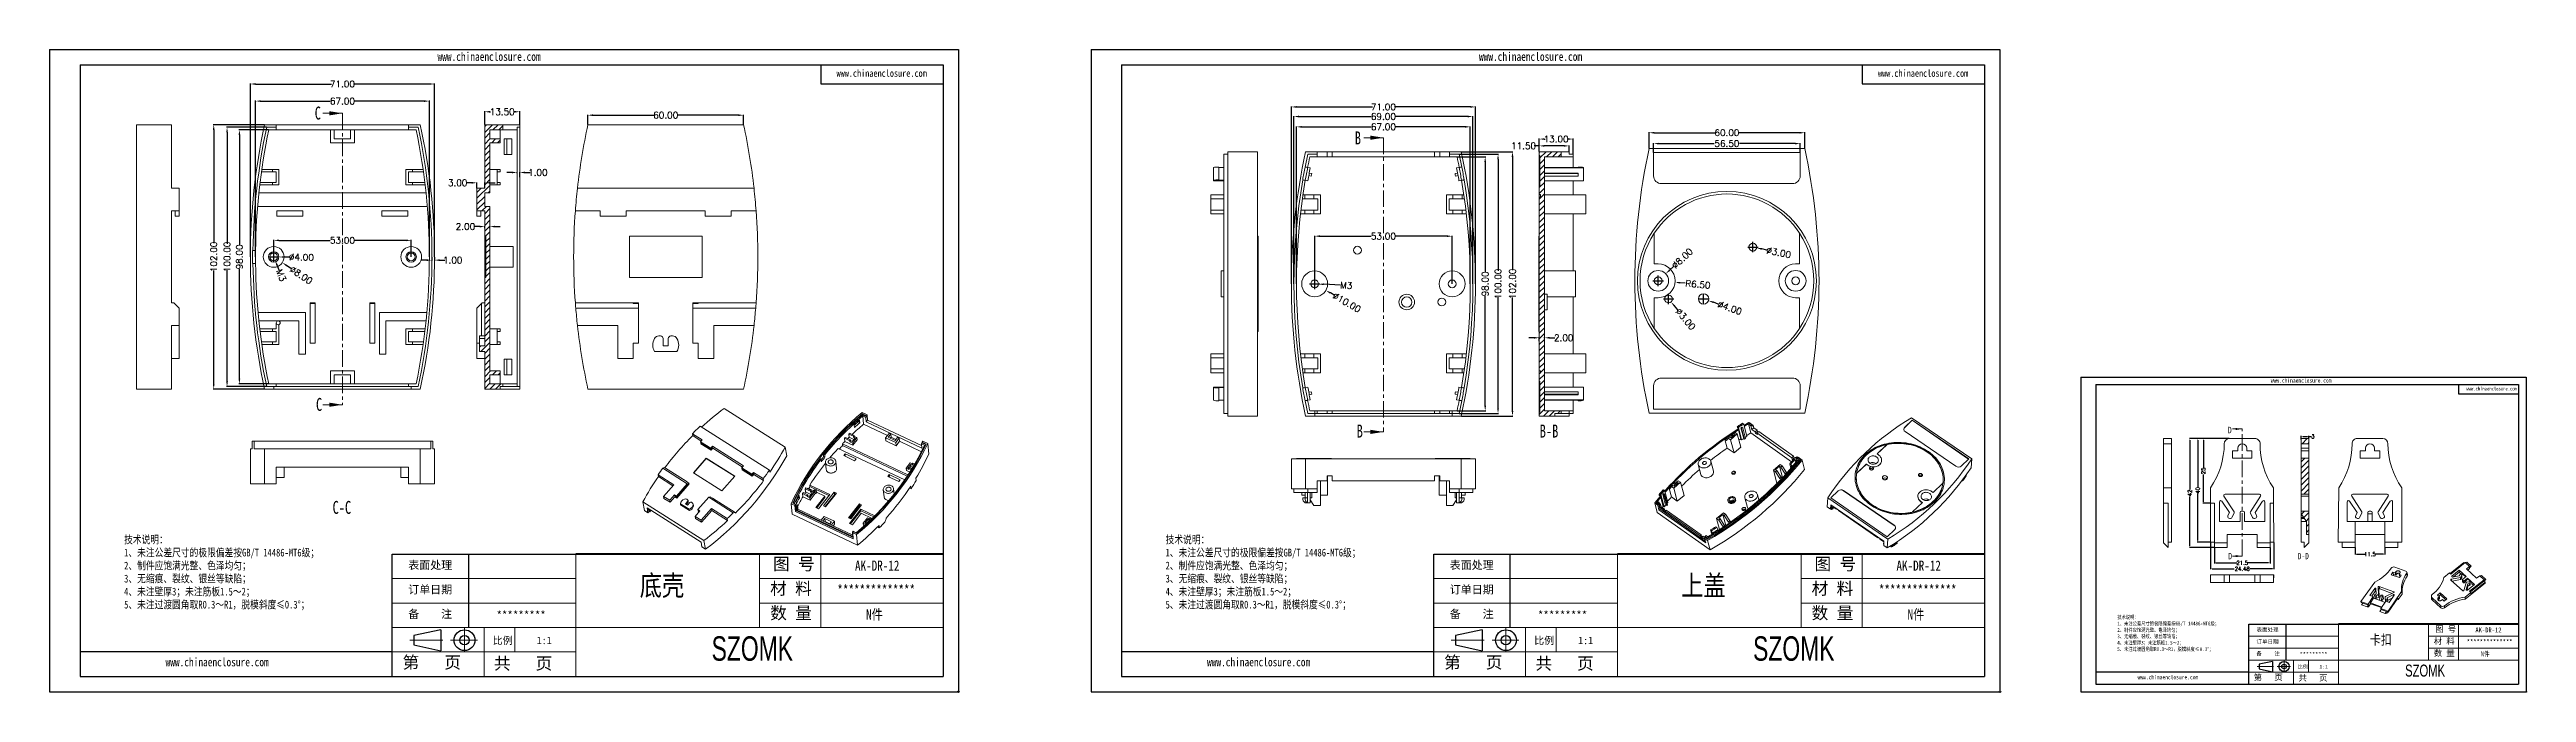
# Model space of a CAD drawing. Header units: inches. Extents: x -1639 to -684, y 346 to 594.
import ezdxf

# ---------------------------------------------------------------- set-up
doc = ezdxf.new("R2010")
doc.units = ezdxf.units.IN
doc.linetypes.add('CENTER', pattern=[10.16, 6.35, -1.27, 1.27, -1.27])
doc.linetypes.add('CENTER2', pattern=[28.575, 19.05, -3.175, 3.175, -3.175])
doc.layers.add('文字', color=81, linetype='Continuous')
for name, color, linetype, lineweight in [('粗实线', 7, 'Continuous', 30), ('细实线', 3, 'Continuous', 9), ('细点划线', 2, 'CENTER2', 9)]:
    doc.layers.add(name, color=color, linetype=linetype, lineweight=lineweight)
doc.styles.add('SLDTEXTSTYLE6', font='TXT', dxfattribs={"width": 0.7})
doc.styles.get("Standard").update_dxf_attribs({"font": 'txt', "bigfont": 'gbcbig.shx'})
doc.styles.add('宋体', font='', dxfattribs={"width": 0.8, "height": 3.5})
doc.styles.add('长仿宋', font='', dxfattribs={"width": 0.7, "height": 4})
doc.styles.get('宋体').set_extended_font_data('SimSun')
doc.styles.get('长仿宋').set_extended_font_data('SimSun')
doc.dimstyles.new('2', dxfattribs={"dimtxt": 1.5, "dimasz": 0.6, "dimexe": 0.18, "dimexo": 0.0625, "dimgap": 0.09, "dimtad": 0, "dimdsep": 46, "dimtxsty": 'Standard', "dimcen": 0, "dimclrd": 3, "dimclre": 3, "dimadec": 0, "dimazin": 2, "dimtfac": 1, "dimtofl": 0, "dimtmove": 0, "dimatfit": 3, "dimfxl": 0, "dimtolj": 1, "dimtzin": 0, "dimarcsym": 0})
doc.dimstyles.new('2.5', dxfattribs={"dimtxt": 2.5, "dimasz": 2, "dimexe": 0.18, "dimexo": 0.0625, "dimgap": 0.09, "dimtad": 0, "dimzin": 0, "dimdsep": 46, "dimtxsty": 'Standard', "dimcen": 2, "dimclrd": 3, "dimclre": 3, "dimclrt": 256, "dimadec": 0, "dimazin": 0, "dimtfac": 1, "dimtofl": 0, "dimtmove": 0, "dimatfit": 3, "dimfxl": 0, "dimtolj": 1, "dimtzin": 0, "dimarcsym": 0})

msp = doc.modelspace()

# ---------------------------------------------------------------- texts
at = {"color": 7, "linetype": 'Continuous', "attachment_point": 1, "style": 'SLDTEXTSTYLE6'}
for s, insert, char_height in [('C', (-1536.604, 571.958), 5), ('B', (-1135.624, 562.353), 5), ('C', (-1536.114, 459.544), 5), ('B', (-1134.891, 449.283), 5), ('B-B', (-1064.327, 449.283), 5), ('D', (-798.99, 448.415), 2.5), ('C-C', (-1529.706, 419.826), 5), ('D', (-798.844, 399.79), 2.5), ('D-D', (-772.094, 399.79), 2.5)]:
    msp.add_mtext(s, dxfattribs=dict(at, insert=insert, char_height=char_height))
at = {"attachment_point": 1}
for s, insert, char_height, width in [('{\\fSimHei|b0|i0|c134|p49;表面处理}', (-1500.544, 396.611), 3.10416, 1764.25084), ('{\\fSimHei|b0|i0|c134|p49;表面处理}', (-1099.021, 396.611), 3.10416, 1764.25084), ('{\\fSimHei|b0|i0|c134|p49;订单日期}', (-1500.544, 387.172), 3.10416, 1764.25084), ('{\\fSimHei|b0|i0|c134|p49;订单日期}', (-1099.021, 387.172), 3.10416, 1764.25084), ('{\\fSimHei|b0|i0|c134|p49;备    注}', (-1500.544, 377.733), 3.10416, 1764.25084), ('{\\fSimHei|b0|i0|c134|p49;*********}', (-1466.546, 377.333), 3.10416, 1764.25084), ('{\\fSimHei|b0|i0|c134|p49;备    注}', (-1099.021, 377.733), 3.10416, 1764.25084), ('{\\fSimHei|b0|i0|c134|p49;*********}', (-1065.023, 377.333), 3.10416, 1764.25084), ('{\\fSimHei|b0|i0|c134|p49;表面处理}', (-787.988, 370.899), 1.52104, 864.48291), ('{\\fSimHei|b0|i0|c134|p49;订单日期}', (-787.988, 366.274), 1.52104, 864.48291), ('{\\fSimHei|b0|i0|c134|p49;备    注}', (-787.988, 361.648), 1.52104, 864.48291), ('{\\fSimHei|b0|i0|c134|p49;*********}', (-771.328, 361.453), 1.52104, 864.48291)]:
    msp.add_mtext(s, dxfattribs=dict(at, insert=insert, char_height=char_height, width=width))
at = {"layer": '文字', "color": 0, "attachment_point": 1, "style": '宋体'}
for s, insert, char_height, width in [('www.chinaenclosure.com', (-1489.282, 592.918), 3.32251, 58.37337), ('www.chinaenclosure.com', (-1087.758, 592.918), 3.32251, 58.37337), ('www.chinaenclosure.com', (-1335.439, 586.201), 2.76876, 48.64448), ('www.chinaenclosure.com', (-933.915, 586.201), 2.76876, 48.64448), ('www.chinaenclosure.com', (-782.469, 467.089), 1.62803, 28.60295), ('www.chinaenclosure.com', (-707.086, 463.798), 1.35669, 23.83579), ('{\\H1.111x;技术说明：\\P1、未注公差尺寸的极限偏差按GB/T 14486-MT6级；\\P2、制件应饱满光整、色泽均匀；\\P3、无缩痕、裂纹、银丝等缺陷；\\P4、未注壁厚3；未注筋板1.5～2；\\P5、未注过渡圆角取R0.3～R1，脱模斜度≤0.3%%D；}', (-1610.097, 406.42), 2.71001, 128.63387), ('{\\H1.111x;技术说明：\\P1、未注公差尺寸的极限偏差按GB/T 14486-MT6级；\\P2、制件应饱满光整、色泽均匀；\\P3、无缩痕、裂纹、银丝等缺陷；\\P4、未注壁厚3；未注筋板1.5～2；\\P5、未注过渡圆角取R0.3～R1，脱模斜度≤0.3%%D；}', (-1208.573, 406.42), 2.71001, 128.63387), ('底壳', (-1411.318, 391.141), 7.8658, 100.5614), ('{\\H1.111x;AK-DR-12}', (-1328.312, 396.824), 3.53961, 40.92186), ('上盖', (-1009.795, 391.141), 7.8658, 100.5614), ('{\\H1.111x;AK-DR-12}', (-926.789, 396.824), 3.53961, 40.92186), ('{\\H1.111x;**************}', (-1335.121, 387.385), 3.53961, 40.92186), ('{\\H1.111x;**************}', (-933.597, 387.385), 3.53961, 40.92186), ('{\\H1.111x;N件}', (-1324.031, 377.946), 3.53961, 40.92186), ('{\\H1.111x;N件}', (-922.507, 377.946), 3.53961, 40.92186), ('{\\H1.111x;技术说明：\\P1、未注公差尺寸的极限偏差按GB/T 14486-MT6级；\\P2、制件应饱满光整、色泽均匀；\\P3、无缩痕、裂纹、银丝等缺陷；\\P4、未注壁厚3；未注筋板1.5～2；\\P5、未注过渡圆角取R0.3～R1，脱模斜度≤0.3%%D；}', (-841.668, 375.705), 1.32791, 63.0306), ('卡扣', (-744.266, 368.218), 3.8542, 49.27509), ('{\\H1.111x;**************}', (-706.93, 366.378), 1.73441, 20.05171), ('{\\H1.111x;AK-DR-12}', (-703.594, 371.003), 1.73441, 20.05171), ('www.chinaenclosure.com', (-1594.125, 359.329), 3.32251, 58.37337), ('www.chinaenclosure.com', (-1192.602, 359.329), 3.32251, 58.37337), ('{\\H1.111x;N件}', (-701.496, 361.753), 1.73441, 20.05171), ('www.chinaenclosure.com', (-833.842, 352.631), 1.62803, 28.60295)]:
    msp.add_mtext(s, dxfattribs=dict(at, insert=insert, char_height=char_height, width=width))
at = {"layer": '粗实线', "attachment_point": 1, "style": '长仿宋'}
for insert, char_height, width in [((-1383.605, 367.593), 9.43896, 105.84858), ((-982.082, 367.593), 9.43896, 105.84858), ((-730.687, 356.68), 4.62509, 51.8658)]:
    msp.add_mtext('{\\fSTXinwei|b0|i0|c134|p2;SZOMK}', dxfattribs=dict(at, insert=insert, char_height=char_height, width=width))
at = {"layer": '细实线', "color": 7, "attachment_point": 1}
for s, insert, char_height, width in [('{\\fSimSun|b0|i0|c134|p54;图 号}', (-1359.926, 397.856), 4.71948, 23.5974), ('{\\fSimSun|b0|i0|c134|p54;图 号}', (-958.403, 397.856), 4.71948, 23.5974), ('{\\fSimSun|b0|i0|c134|p54;材 料   }', (-1361.045, 388.417), 4.71948, 23.5974), ('{\\fSimSun|b0|i0|c134|p54;材 料   }', (-959.522, 388.417), 4.71948, 23.5974), ('{\\fSimSun|b0|i0|c134|p54;数 量}', (-1361.022, 378.932), 4.71948, 21.3232), ('{\\fSimSun|b0|i0|c134|p54;数 量}', (-959.499, 378.932), 4.71948, 21.3232), ('{\\fSimSun|b0|i0|c134|p54;比例}', (-1468.001, 367.398), 2.83169, 12.43023), ('{\\fSimSun|b0|i0|c134|p54;1:1}', (-1451.04, 367.398), 2.83169, 12.43023), ('{\\fSimSun|b0|i0|c134|p54;比例}', (-1066.478, 367.398), 2.83169, 12.43023), ('{\\fSimSun|b0|i0|c134|p54;1:1}', (-1049.517, 367.398), 2.83169, 12.43023), ('{\\fSimSun|b0|i0|c134|p54;材 料   }', (-719.633, 366.884), 2.31254, 11.56272), ('{\\fSimSun|b0|i0|c134|p54;图 号}', (-719.085, 371.509), 2.31254, 11.56272), ('{\\fSimSun|b0|i0|c134|p54;第   页}', (-1502.729, 359.911), 4.71948, 35.39609), ('{\\fSimSun|b0|i0|c134|p54; 共   页}', (-1470.727, 359.51), 4.71948, 35.39609), ('{\\fSimSun|b0|i0|c134|p54;第   页}', (-1101.206, 359.911), 4.71948, 35.39609), ('{\\fSimSun|b0|i0|c134|p54; 共   页}', (-1069.204, 359.51), 4.71948, 35.39609), ('{\\fSimSun|b0|i0|c134|p54;比例}', (-772.041, 356.584), 1.38753, 6.09081), ('{\\fSimSun|b0|i0|c134|p54;1:1}', (-763.73, 356.584), 1.38753, 6.09081), ('{\\fSimSun|b0|i0|c134|p54;数 量}', (-719.622, 362.236), 2.31254, 10.44837), ('{\\fSimSun|b0|i0|c134|p54;第   页}', (-789.058, 352.916), 2.31254, 17.34409), ('{\\fSimSun|b0|i0|c134|p54; 共   页}', (-773.377, 352.719), 2.31254, 17.34409)]:
    msp.add_mtext(s, dxfattribs=dict(at, insert=insert, char_height=char_height, width=width))

# ---------------------------------------------------------------- blocks, each defined once
blk = doc.blocks.new('*D113')
at = {"color": 3, "lineweight": -2, "transparency": 16777216}
for p, q in [((-798.49, 443.89), (-813.85, 443.89)), ((-813.67, 443.29), (-813.67, 424.23)), ((-813.67, 402.49), (-813.67, 421.55)), ((-804.3, 401.89), (-813.85, 401.89))]:
    blk.add_line(p, q, dxfattribs=at)
at = {"color": 3, "transparency": 16777216}
for points in [[(-813.77, 443.29), (-813.57, 443.29), (-813.67, 443.89)], [(-813.77, 402.49), (-813.57, 402.49), (-813.67, 401.89)]]:
    blk.add_solid(points, dxfattribs=at)
at = {"layer": 'Defpoints', "color": 0, "transparency": 16777216}
for p in [(-813.67, 443.89), (-798.43, 443.89), (-804.24, 401.89)]:
    blk.add_point(p, dxfattribs=at)
at = {"color": 0, "transparency": 16777216, "insert": (-813.67, 422.89), "char_height": 1.5, "attachment_point": 5, "rotation": 90}
blk.add_mtext('\\A1;42', dxfattribs=at)
blk = doc.blocks.new('*D114')
at = {"color": 3, "lineweight": -2, "transparency": 16777216}
for p, q in [((-798.49, 443.89), (-810.82, 443.89)), ((-810.64, 443.29), (-810.64, 425.11)), ((-810.64, 404.49), (-810.64, 422.68)), ((-805.8, 403.89), (-810.82, 403.89))]:
    blk.add_line(p, q, dxfattribs=at)
at = {"color": 3, "transparency": 16777216}
for points in [[(-810.74, 443.29), (-810.54, 443.29), (-810.64, 443.89)], [(-810.74, 404.49), (-810.54, 404.49), (-810.64, 403.89)]]:
    blk.add_solid(points, dxfattribs=at)
at = {"layer": 'Defpoints', "color": 0, "transparency": 16777216}
for p in [(-810.64, 443.89), (-798.43, 443.89), (-805.74, 403.89)]:
    blk.add_point(p, dxfattribs=at)
at = {"color": 0, "transparency": 16777216, "insert": (-810.64, 423.89), "char_height": 1.5, "attachment_point": 5, "rotation": 90}
blk.add_mtext('\\A1;40', dxfattribs=at)
blk = doc.blocks.new('*D115')
at = {"color": 3, "lineweight": -2, "transparency": 16777216}
for p, q in [((-798.55, 443.89), (-808.65, 443.89)), ((-808.47, 443.29), (-808.47, 432.73)), ((-808.47, 419.49), (-808.47, 430.05)), ((-805.8, 418.89), (-808.65, 418.89))]:
    blk.add_line(p, q, dxfattribs=at)
at = {"color": 3, "transparency": 16777216}
for points in [[(-808.57, 443.29), (-808.37, 443.29), (-808.47, 443.89)], [(-808.57, 419.49), (-808.37, 419.49), (-808.47, 418.89)]]:
    blk.add_solid(points, dxfattribs=at)
at = {"layer": 'Defpoints', "color": 0, "transparency": 16777216}
for p in [(-808.47, 443.89), (-798.49, 443.89), (-805.74, 418.89)]:
    blk.add_point(p, dxfattribs=at)
at = {"color": 0, "transparency": 16777216, "insert": (-808.47, 431.39), "char_height": 1.5, "attachment_point": 5, "rotation": 90}
blk.add_mtext('\\A1;25', dxfattribs=at)
blk = doc.blocks.new('*D116')
at = {"color": 3, "lineweight": -2, "transparency": 16777216}
for p, q in [((-805.74, 403.83), (-805.74, 393.44)), ((-781.26, 403.83), (-781.26, 393.44)), ((-805.14, 393.62), (-796.59, 393.62)), ((-781.86, 393.62), (-790.41, 393.62))]:
    blk.add_line(p, q, dxfattribs=at)
at = {"color": 3, "transparency": 16777216}
for points in [[(-805.14, 393.72), (-805.14, 393.52), (-805.74, 393.62)], [(-781.86, 393.72), (-781.86, 393.52), (-781.26, 393.62)]]:
    blk.add_solid(points, dxfattribs=at)
at = {"layer": 'Defpoints', "color": 0, "transparency": 16777216}
for p in [(-805.74, 403.89), (-781.26, 403.89), (-781.26, 393.62)]:
    blk.add_point(p, dxfattribs=at)
at = {"color": 0, "transparency": 16777216, "insert": (-793.5, 393.62), "char_height": 1.5, "attachment_point": 5}
blk.add_mtext('\\A1;24.48', dxfattribs=at)
blk = doc.blocks.new('*D117')
at = {"color": 3, "lineweight": -2, "transparency": 16777216}
for p, q in [((-804.24, 401.83), (-804.24, 395.73)), ((-782.74, 401.83), (-782.74, 395.73)), ((-803.64, 395.91), (-795.58, 395.91)), ((-783.34, 395.91), (-791.4, 395.91))]:
    blk.add_line(p, q, dxfattribs=at)
at = {"color": 3, "transparency": 16777216}
for points in [[(-803.64, 396.01), (-803.64, 395.81), (-804.24, 395.91)], [(-783.34, 396.01), (-783.34, 395.81), (-782.74, 395.91)]]:
    blk.add_solid(points, dxfattribs=at)
at = {"layer": 'Defpoints', "color": 0, "transparency": 16777216}
for p in [(-804.24, 401.89), (-782.74, 401.89), (-782.74, 395.91)]:
    blk.add_point(p, dxfattribs=at)
at = {"color": 0, "transparency": 16777216, "insert": (-793.49, 395.91), "char_height": 1.5, "attachment_point": 5}
blk.add_mtext('\\A1;21.5', dxfattribs=at)
blk = doc.blocks.new('*D118')
at = {"color": 3, "lineweight": -2, "transparency": 16777216}
for p, q in [((-770.76, 443.56), (-770.76, 444.87)), ((-770.16, 444.69), (-768.36, 444.69)), ((-767.76, 443.95), (-767.76, 444.87)), ((-767.76, 444.69), (-766.82, 444.69))]:
    blk.add_line(p, q, dxfattribs=at)
at = {"color": 3, "transparency": 16777216}
for points in [[(-770.16, 444.79), (-770.16, 444.59), (-770.76, 444.69)], [(-768.36, 444.79), (-768.36, 444.59), (-767.76, 444.69)]]:
    blk.add_solid(points, dxfattribs=at)
at = {"layer": 'Defpoints', "color": 0, "transparency": 16777216}
for p in [(-770.76, 443.5), (-767.76, 444.69), (-767.76, 443.89)]:
    blk.add_point(p, dxfattribs=at)
at = {"color": 0, "transparency": 16777216, "insert": (-766.23, 444.69), "char_height": 1.5, "attachment_point": 5}
blk.add_mtext('\\A1;3', dxfattribs=at)
blk = doc.blocks.new('*D119')
at = {"color": 3, "lineweight": -2, "transparency": 16777216}
for p, q in [((-749.99, 401.83), (-749.99, 399.09)), ((-738.49, 401.83), (-738.49, 399.09)), ((-749.39, 399.27), (-746.08, 399.27)), ((-739.09, 399.27), (-742.4, 399.27))]:
    blk.add_line(p, q, dxfattribs=at)
at = {"color": 3, "transparency": 16777216}
for points in [[(-749.39, 399.37), (-749.39, 399.17), (-749.99, 399.27)], [(-739.09, 399.37), (-739.09, 399.17), (-738.49, 399.27)]]:
    blk.add_solid(points, dxfattribs=at)
at = {"layer": 'Defpoints', "color": 0, "transparency": 16777216}
for p in [(-749.99, 401.89), (-738.49, 401.89), (-738.49, 399.27)]:
    blk.add_point(p, dxfattribs=at)
at = {"color": 0, "transparency": 16777216, "insert": (-744.24, 399.27), "char_height": 1.5, "attachment_point": 5}
blk.add_mtext('\\A1;11.5', dxfattribs=at)
blk = doc.blocks.new('*D120')
at = {"color": 3, "lineweight": -2, "transparency": 16777216}
for p, q in [((-1160.09, 503.61), (-1160.09, 571.99)), ((-1158.09, 571.81), (-1128.85, 571.81)), ((-1091.09, 571.81), (-1120.33, 571.81)), ((-1089.09, 503.61), (-1089.09, 571.99))]:
    blk.add_line(p, q, dxfattribs=at)
at = {"color": 3, "transparency": 16777216}
for points in [[(-1158.09, 572.15), (-1158.09, 571.48), (-1160.09, 571.81)], [(-1091.09, 572.15), (-1091.09, 571.48), (-1089.09, 571.81)]]:
    blk.add_solid(points, dxfattribs=at)
at = {"layer": 'Defpoints', "color": 0, "transparency": 16777216}
for p in [(-1089.09, 571.81), (-1160.09, 503.54), (-1089.09, 503.54)]:
    blk.add_point(p, dxfattribs=at)
at = {"transparency": 16777216, "insert": (-1124.59, 571.81), "char_height": 2.5, "attachment_point": 5}
blk.add_mtext('\\A1;71.00', dxfattribs=at)
blk = doc.blocks.new('*D121')
at = {"color": 3, "lineweight": -2, "transparency": 16777216}
for p, q in [((-1159.09, 503.61), (-1159.09, 568.29)), ((-1157.09, 568.11), (-1129.26, 568.11)), ((-1092.09, 568.11), (-1119.92, 568.11)), ((-1090.09, 503.61), (-1090.09, 568.29))]:
    blk.add_line(p, q, dxfattribs=at)
at = {"color": 3, "transparency": 16777216}
for points in [[(-1157.09, 568.45), (-1157.09, 567.78), (-1159.09, 568.11)], [(-1092.09, 568.45), (-1092.09, 567.78), (-1090.09, 568.11)]]:
    blk.add_solid(points, dxfattribs=at)
at = {"layer": 'Defpoints', "color": 0, "transparency": 16777216}
for p in [(-1090.09, 568.11), (-1159.09, 503.54), (-1090.09, 503.54)]:
    blk.add_point(p, dxfattribs=at)
at = {"transparency": 16777216, "insert": (-1124.59, 568.11), "char_height": 2.5, "attachment_point": 5}
blk.add_mtext('\\A1;69.00', dxfattribs=at)
blk = doc.blocks.new('*D122')
at = {"color": 3, "lineweight": -2, "transparency": 16777216}
for p, q in [((-1158.09, 503.61), (-1158.09, 564.31)), ((-1156.09, 564.13), (-1129.26, 564.13)), ((-1093.09, 564.13), (-1119.92, 564.13)), ((-1091.09, 503.61), (-1091.09, 564.31))]:
    blk.add_line(p, q, dxfattribs=at)
at = {"color": 3, "transparency": 16777216}
for points in [[(-1156.09, 564.46), (-1156.09, 563.8), (-1158.09, 564.13)], [(-1093.09, 564.46), (-1093.09, 563.8), (-1091.09, 564.13)]]:
    blk.add_solid(points, dxfattribs=at)
at = {"layer": 'Defpoints', "color": 0, "transparency": 16777216}
for p in [(-1091.09, 564.13), (-1158.09, 503.54), (-1091.09, 503.54)]:
    blk.add_point(p, dxfattribs=at)
at = {"transparency": 16777216, "insert": (-1124.59, 564.13), "char_height": 2.5, "attachment_point": 5}
blk.add_mtext('\\A1;67.00', dxfattribs=at)
blk = doc.blocks.new('*D123')
at = {"color": 3, "lineweight": -2, "transparency": 16777216}
for p, q in [((-1094.53, 554.54), (-1074.64, 554.54)), ((-1074.82, 552.54), (-1074.82, 508.84)), ((-1074.82, 454.54), (-1074.82, 498.24)), ((-1094.53, 452.54), (-1074.64, 452.54))]:
    blk.add_line(p, q, dxfattribs=at)
at = {"color": 3, "transparency": 16777216}
for points in [[(-1075.16, 552.54), (-1074.49, 552.54), (-1074.82, 554.54)], [(-1075.16, 454.54), (-1074.49, 454.54), (-1074.82, 452.54)]]:
    blk.add_solid(points, dxfattribs=at)
at = {"layer": 'Defpoints', "color": 0, "transparency": 16777216}
for p in [(-1094.59, 554.54), (-1094.59, 452.54), (-1074.82, 452.54)]:
    blk.add_point(p, dxfattribs=at)
at = {"transparency": 16777216, "insert": (-1074.82, 503.54), "char_height": 2.5, "attachment_point": 5, "rotation": 90}
blk.add_mtext('\\A1;102.00', dxfattribs=at)
blk = doc.blocks.new('*D124')
at = {"color": 3, "lineweight": -2, "transparency": 16777216}
for p, q in [((-1095.34, 553.54), (-1080.22, 553.54)), ((-1080.4, 551.54), (-1080.4, 508.63)), ((-1080.4, 455.54), (-1080.4, 498.45)), ((-1095.34, 453.54), (-1080.22, 453.54))]:
    blk.add_line(p, q, dxfattribs=at)
at = {"color": 3, "transparency": 16777216}
for points in [[(-1080.74, 551.54), (-1080.07, 551.54), (-1080.4, 553.54)], [(-1080.74, 455.54), (-1080.07, 455.54), (-1080.4, 453.54)]]:
    blk.add_solid(points, dxfattribs=at)
at = {"layer": 'Defpoints', "color": 0, "transparency": 16777216}
for p in [(-1095.4, 553.54), (-1095.4, 453.54), (-1080.4, 453.54)]:
    blk.add_point(p, dxfattribs=at)
at = {"transparency": 16777216, "insert": (-1080.4, 503.54), "char_height": 2.5, "attachment_point": 5, "rotation": 90}
blk.add_mtext('\\A1;100.00', dxfattribs=at)
blk = doc.blocks.new('*D125')
at = {"color": 3, "lineweight": -2, "transparency": 16777216}
for p, q in [((-1096.14, 552.54), (-1085.17, 552.54)), ((-1085.35, 550.54), (-1085.35, 508.22)), ((-1085.35, 456.54), (-1085.35, 498.87)), ((-1096.14, 454.54), (-1085.17, 454.54))]:
    blk.add_line(p, q, dxfattribs=at)
at = {"color": 3, "transparency": 16777216}
for points in [[(-1085.69, 550.54), (-1085.02, 550.54), (-1085.35, 552.54)], [(-1085.69, 456.54), (-1085.02, 456.54), (-1085.35, 454.54)]]:
    blk.add_solid(points, dxfattribs=at)
at = {"layer": 'Defpoints', "color": 0, "transparency": 16777216}
for p in [(-1096.21, 552.54), (-1096.21, 454.54), (-1085.35, 454.54)]:
    blk.add_point(p, dxfattribs=at)
at = {"transparency": 16777216, "insert": (-1085.35, 503.54), "char_height": 2.5, "attachment_point": 5, "rotation": 90}
blk.add_mtext('\\A1;98.00', dxfattribs=at)
blk = doc.blocks.new('*D126')
at = {"color": 3, "lineweight": -2, "transparency": 16777216}
for p, q in [((-1151.09, 503.61), (-1151.09, 522.13)), ((-1149.09, 521.95), (-1129.26, 521.95)), ((-1100.09, 521.95), (-1119.92, 521.95)), ((-1098.09, 503.61), (-1098.09, 522.13))]:
    blk.add_line(p, q, dxfattribs=at)
at = {"color": 3, "transparency": 16777216}
for points in [[(-1149.09, 522.28), (-1149.09, 521.62), (-1151.09, 521.95)], [(-1100.09, 522.28), (-1100.09, 521.62), (-1098.09, 521.95)]]:
    blk.add_solid(points, dxfattribs=at)
at = {"layer": 'Defpoints', "color": 0, "transparency": 16777216}
for p in [(-1098.09, 521.95), (-1151.09, 503.54), (-1098.09, 503.54)]:
    blk.add_point(p, dxfattribs=at)
at = {"transparency": 16777216, "insert": (-1124.59, 521.95), "char_height": 2.5, "attachment_point": 5}
blk.add_mtext('\\A1;53.00', dxfattribs=at)
blk = doc.blocks.new('*D127')
at = {"color": 3, "lineweight": -2, "transparency": 16777216}
for p, q in [((-1153.09, 503.54), (-1149.09, 503.54)), ((-1151.09, 501.54), (-1151.09, 505.54)), ((-1143.3, 499.04), (-1145.03, 500.04))]:
    blk.add_line(p, q, dxfattribs=at)
at = {"color": 3, "transparency": 16777216}
blk.add_solid([(-1144.86, 500.33), (-1145.2, 499.75), (-1146.76, 501.04)], dxfattribs=at)
at = {"layer": 'Defpoints', "color": 0, "transparency": 16777216}
for p in [(-1155.42, 506.05), (-1146.76, 501.04)]:
    blk.add_point(p, dxfattribs=at)
at = {"transparency": 16777216, "insert": (-1138.71, 496.38), "char_height": 2.5, "attachment_point": 5, "rotation": 329.96024}
blk.add_mtext('\\A1;∅10.00', dxfattribs=at)
blk = doc.blocks.new('*D128')
at = {"color": 3, "lineweight": -2, "transparency": 16777216}
for p, q in [((-1153.09, 503.54), (-1149.09, 503.54)), ((-1151.09, 501.54), (-1151.09, 505.54)), ((-1141.11, 503.07), (-1147.6, 503.38))]:
    blk.add_line(p, q, dxfattribs=at)
at = {"color": 3, "transparency": 16777216}
blk.add_solid([(-1147.58, 503.71), (-1147.61, 503.04), (-1149.59, 503.47)], dxfattribs=at)
at = {"layer": 'Defpoints', "color": 0, "transparency": 16777216}
for p in [(-1152.59, 503.61), (-1149.59, 503.47)]:
    blk.add_point(p, dxfattribs=at)
at = {"transparency": 16777216, "insert": (-1138.94, 502.96), "char_height": 2.5, "attachment_point": 5, "rotation": 357.27081}
blk.add_mtext('\\A1;M3', dxfattribs=at)
blk = doc.blocks.new('*D129')
at = {"color": 3, "lineweight": -2, "transparency": 16777216}
for p, q in [((-1064.5, 556.78), (-1066.5, 556.78)), ((-1064.5, 554.61), (-1064.5, 556.96)), ((-1055, 556.78), (-1062.5, 556.78)), ((-1053, 554.61), (-1053, 556.96))]:
    blk.add_line(p, q, dxfattribs=at)
at = {"color": 3, "transparency": 16777216}
for points in [[(-1062.5, 557.11), (-1062.5, 556.45), (-1064.5, 556.78)], [(-1055, 557.11), (-1055, 556.45), (-1053, 556.78)]]:
    blk.add_solid(points, dxfattribs=at)
at = {"layer": 'Defpoints', "color": 0, "transparency": 16777216}
for p in [(-1064.5, 554.54), (-1053, 556.78), (-1053, 554.54)]:
    blk.add_point(p, dxfattribs=at)
at = {"transparency": 16777216, "insert": (-1070.55, 556.78), "char_height": 2.5, "attachment_point": 5}
blk.add_mtext('\\A1;11.50', dxfattribs=at)
blk = doc.blocks.new('*D130')
at = {"color": 3, "lineweight": -2, "transparency": 16777216}
for p, q in [((-1064.5, 554.61), (-1064.5, 559.6)), ((-1062.5, 559.42), (-1062.26, 559.42)), ((-1053.5, 559.42), (-1053.74, 559.42)), ((-1051.5, 553.61), (-1051.5, 559.6))]:
    blk.add_line(p, q, dxfattribs=at)
at = {"color": 3, "transparency": 16777216}
for points in [[(-1062.5, 559.75), (-1062.5, 559.09), (-1064.5, 559.42)], [(-1053.5, 559.75), (-1053.5, 559.09), (-1051.5, 559.42)]]:
    blk.add_solid(points, dxfattribs=at)
at = {"layer": 'Defpoints', "color": 0, "transparency": 16777216}
for p in [(-1064.5, 559.42), (-1064.5, 554.54), (-1051.5, 553.54)]:
    blk.add_point(p, dxfattribs=at)
at = {"transparency": 16777216, "insert": (-1058, 559.42), "char_height": 2.5, "attachment_point": 5}
blk.add_mtext('\\A1;13.00', dxfattribs=at)
blk = doc.blocks.new('*D131')
at = {"color": 3, "lineweight": -2, "transparency": 16777216}
for p, q in [((-1066.5, 482.75), (-1068.5, 482.75)), ((-1064.5, 481.46), (-1064.5, 482.93)), ((-1062.5, 482.66), (-1062.5, 482.93)), ((-1060.5, 482.75), (-1058.5, 482.75))]:
    blk.add_line(p, q, dxfattribs=at)
at = {"color": 3, "transparency": 16777216}
for points in [[(-1066.5, 483.09), (-1066.5, 482.42), (-1064.5, 482.75)], [(-1060.5, 483.09), (-1060.5, 482.42), (-1062.5, 482.75)]]:
    blk.add_solid(points, dxfattribs=at)
at = {"layer": 'Defpoints', "color": 0, "transparency": 16777216}
for p in [(-1064.5, 482.75), (-1064.5, 481.4), (-1062.5, 482.6)]:
    blk.add_point(p, dxfattribs=at)
at = {"transparency": 16777216, "insert": (-1055.08, 482.75), "char_height": 2.5, "attachment_point": 5}
blk.add_mtext('\\A1;2.00', dxfattribs=at)
blk = doc.blocks.new('*D132')
at = {"color": 3, "lineweight": -2, "transparency": 16777216}
for p, q in [((-1018.66, 502.73), (-1018.66, 506.73)), ((-1012.81, 510.19), (-1014.27, 508.82)), ((-1020.66, 504.73), (-1016.66, 504.73))]:
    blk.add_line(p, q, dxfattribs=at)
at = {"color": 3, "transparency": 16777216}
blk.add_solid([(-1014.5, 509.07), (-1014.04, 508.58), (-1015.73, 507.46)], dxfattribs=at)
at = {"layer": 'Defpoints', "color": 0, "transparency": 16777216}
for p in [(-1015.73, 507.46), (-1021.58, 502)]:
    blk.add_point(p, dxfattribs=at)
at = {"transparency": 16777216, "insert": (-1009.39, 513.38), "char_height": 2.5, "attachment_point": 5, "rotation": 43.02769}
blk.add_mtext('\\A1;∅8.00', dxfattribs=at)
blk = doc.blocks.new('*D133')
at = {"color": 3, "lineweight": -2, "transparency": 16777216}
for p, q in [((-1022.16, 555.79), (-1022.16, 562.04)), ((-1020.16, 561.86), (-996.62, 561.86)), ((-964.16, 561.86), (-987.69, 561.86)), ((-962.16, 555.79), (-962.16, 562.04))]:
    blk.add_line(p, q, dxfattribs=at)
at = {"color": 3, "transparency": 16777216}
for points in [[(-1020.16, 562.19), (-1020.16, 561.52), (-1022.16, 561.86)], [(-964.16, 562.19), (-964.16, 561.52), (-962.16, 561.86)]]:
    blk.add_solid(points, dxfattribs=at)
at = {"layer": 'Defpoints', "color": 0, "transparency": 16777216}
for p in [(-1022.16, 555.73), (-962.16, 561.86), (-962.16, 555.73)]:
    blk.add_point(p, dxfattribs=at)
at = {"transparency": 16777216, "insert": (-992.16, 561.86), "char_height": 2.5, "attachment_point": 5}
blk.add_mtext('\\A1;60.00', dxfattribs=at)
blk = doc.blocks.new('*D134')
at = {"color": 3, "lineweight": -2, "transparency": 16777216}
for p, q in [((-1020.41, 554.29), (-1020.41, 557.85)), ((-1018.41, 557.67), (-997.04, 557.67)), ((-965.91, 557.67), (-987.28, 557.67)), ((-963.91, 554.29), (-963.91, 557.85))]:
    blk.add_line(p, q, dxfattribs=at)
at = {"color": 3, "transparency": 16777216}
for points in [[(-1018.41, 558), (-1018.41, 557.34), (-1020.41, 557.67)], [(-965.91, 558), (-965.91, 557.34), (-963.91, 557.67)]]:
    blk.add_solid(points, dxfattribs=at)
at = {"layer": 'Defpoints', "color": 0, "transparency": 16777216}
for p in [(-1020.41, 554.23), (-963.91, 557.67), (-963.91, 554.23)]:
    blk.add_point(p, dxfattribs=at)
at = {"transparency": 16777216, "insert": (-992.16, 557.67), "char_height": 2.5, "attachment_point": 5}
blk.add_mtext('\\A1;56.50', dxfattribs=at)
blk = doc.blocks.new('*D135')
at = {"color": 3, "lineweight": -2, "transparency": 16777216}
for p, q in [((-1018.66, 502.73), (-1018.66, 506.73)), ((-1020.66, 504.73), (-1016.66, 504.73)), ((-1008.2, 503.8), (-1010.19, 503.97))]:
    blk.add_line(p, q, dxfattribs=at)
at = {"color": 3, "transparency": 16777216}
blk.add_solid([(-1010.16, 504.3), (-1010.22, 503.64), (-1012.18, 504.15)], dxfattribs=at)
at = {"layer": 'Defpoints', "color": 0, "transparency": 16777216}
for p in [(-1018.66, 504.73), (-1012.18, 504.15)]:
    blk.add_point(p, dxfattribs=at)
at = {"transparency": 16777216, "insert": (-1003.34, 503.36), "char_height": 2.5, "attachment_point": 5, "rotation": 354.90544}
blk.add_mtext('\\A1;R6.50', dxfattribs=at)
blk = doc.blocks.new('*D136')
at = {"color": 3, "lineweight": -2, "transparency": 16777216}
for p, q in [((-1003.16, 497.73), (-999.16, 497.73)), ((-1001.16, 495.73), (-1001.16, 499.73)), ((-995.48, 495.78), (-997.37, 496.43))]:
    blk.add_line(p, q, dxfattribs=at)
at = {"color": 3, "transparency": 16777216}
blk.add_solid([(-997.27, 496.74), (-997.48, 496.11), (-999.27, 497.08)], dxfattribs=at)
at = {"layer": 'Defpoints', "color": 0, "transparency": 16777216}
for p in [(-1003.05, 498.38), (-999.27, 497.08)]:
    blk.add_point(p, dxfattribs=at)
at = {"transparency": 16777216, "insert": (-991.06, 494.26), "char_height": 2.5, "attachment_point": 5, "rotation": 341.02908}
blk.add_mtext('\\A1;∅4.00', dxfattribs=at)
blk = doc.blocks.new('*D137')
at = {"color": 3, "lineweight": -2, "transparency": 16777216}
for p, q in [((-1016.66, 497.73), (-1012.66, 497.73)), ((-1014.66, 495.73), (-1014.66, 499.73)), ((-1011.11, 493.52), (-1012.4, 495.05))]:
    blk.add_line(p, q, dxfattribs=at)
at = {"color": 3, "transparency": 16777216}
blk.add_solid([(-1012.15, 495.27), (-1012.66, 494.84), (-1013.69, 496.58)], dxfattribs=at)
at = {"layer": 'Defpoints', "color": 0, "transparency": 16777216}
for p in [(-1015.62, 498.87), (-1013.69, 496.58)]:
    blk.add_point(p, dxfattribs=at)
at = {"transparency": 16777216, "insert": (-1008.1, 489.95), "char_height": 2.5, "attachment_point": 5, "rotation": 310.1512}
blk.add_mtext('\\A1;∅3.00', dxfattribs=at)
blk = doc.blocks.new('*D138')
at = {"color": 3, "lineweight": -2, "transparency": 16777216}
for p, q in [((-984.16, 517.73), (-980.16, 517.73)), ((-982.16, 515.73), (-982.16, 519.73)), ((-976.77, 516.6), (-978.73, 517.01))]:
    blk.add_line(p, q, dxfattribs=at)
at = {"color": 3, "transparency": 16777216}
blk.add_solid([(-978.66, 517.34), (-978.8, 516.68), (-980.69, 517.42)], dxfattribs=at)
at = {"layer": 'Defpoints', "color": 0, "transparency": 16777216}
for p in [(-983.63, 518.04), (-980.69, 517.42)]:
    blk.add_point(p, dxfattribs=at)
at = {"transparency": 16777216, "insert": (-972.2, 515.64), "char_height": 2.5, "attachment_point": 5, "rotation": 348.15481}
blk.add_mtext('\\A1;∅3.00', dxfattribs=at)
blk = doc.blocks.new('*D139')
at = {"color": 3, "lineweight": -2, "transparency": 16777216}
for p, q in [((-1555.98, 564.96), (-1575.73, 564.96)), ((-1575.55, 562.96), (-1575.55, 519.26)), ((-1575.55, 464.96), (-1575.55, 508.66)), ((-1555.98, 462.96), (-1575.73, 462.96))]:
    blk.add_line(p, q, dxfattribs=at)
at = {"color": 3, "transparency": 16777216}
for points in [[(-1575.89, 562.96), (-1575.22, 562.96), (-1575.55, 564.96)], [(-1575.89, 464.96), (-1575.22, 464.96), (-1575.55, 462.96)]]:
    blk.add_solid(points, dxfattribs=at)
at = {"layer": 'Defpoints', "color": 0, "transparency": 16777216}
for p in [(-1575.55, 564.96), (-1555.92, 564.96), (-1555.92, 462.96)]:
    blk.add_point(p, dxfattribs=at)
at = {"transparency": 16777216, "insert": (-1575.55, 513.96), "char_height": 2.5, "attachment_point": 5, "rotation": 90}
blk.add_mtext('\\A1;102.00', dxfattribs=at)
blk = doc.blocks.new('*D140')
at = {"color": 3, "lineweight": -2, "transparency": 16777216}
for p, q in [((-1555.18, 563.96), (-1570.59, 563.96)), ((-1570.41, 561.96), (-1570.41, 519.05)), ((-1570.41, 465.96), (-1570.41, 508.87)), ((-1555.18, 463.96), (-1570.59, 463.96))]:
    blk.add_line(p, q, dxfattribs=at)
at = {"color": 3, "transparency": 16777216}
for points in [[(-1570.74, 561.96), (-1570.07, 561.96), (-1570.41, 563.96)], [(-1570.74, 465.96), (-1570.07, 465.96), (-1570.41, 463.96)]]:
    blk.add_solid(points, dxfattribs=at)
at = {"layer": 'Defpoints', "color": 0, "transparency": 16777216}
for p in [(-1555.12, 563.96), (-1570.41, 463.96), (-1555.12, 463.96)]:
    blk.add_point(p, dxfattribs=at)
at = {"transparency": 16777216, "insert": (-1570.41, 513.96), "char_height": 2.5, "attachment_point": 5, "rotation": 90}
blk.add_mtext('\\A1;100.00', dxfattribs=at)
blk = doc.blocks.new('*D141')
at = {"color": 3, "lineweight": -2, "transparency": 16777216}
for p, q in [((-1554.37, 562.96), (-1565.83, 562.96)), ((-1565.65, 560.96), (-1565.65, 518.63)), ((-1565.65, 466.96), (-1565.65, 509.29)), ((-1554.37, 464.96), (-1565.83, 464.96))]:
    blk.add_line(p, q, dxfattribs=at)
at = {"color": 3, "transparency": 16777216}
for points in [[(-1565.98, 560.96), (-1565.31, 560.96), (-1565.65, 562.96)], [(-1565.98, 466.96), (-1565.31, 466.96), (-1565.65, 464.96)]]:
    blk.add_solid(points, dxfattribs=at)
at = {"layer": 'Defpoints', "color": 0, "transparency": 16777216}
for p in [(-1565.65, 562.96), (-1554.31, 562.96), (-1554.31, 464.96)]:
    blk.add_point(p, dxfattribs=at)
at = {"transparency": 16777216, "insert": (-1565.65, 513.96), "char_height": 2.5, "attachment_point": 5, "rotation": 90}
blk.add_mtext('\\A1;98.00', dxfattribs=at)
blk = doc.blocks.new('*D142')
at = {"color": 3, "lineweight": -2, "transparency": 16777216}
for p, q in [((-1552.42, 514.02), (-1552.42, 520.52)), ((-1550.42, 520.34), (-1530.6, 520.34)), ((-1501.42, 520.34), (-1521.25, 520.34)), ((-1499.42, 514.02), (-1499.42, 520.52))]:
    blk.add_line(p, q, dxfattribs=at)
at = {"color": 3, "transparency": 16777216}
for points in [[(-1550.42, 520.67), (-1550.42, 520.01), (-1552.42, 520.34)], [(-1501.42, 520.67), (-1501.42, 520.01), (-1499.42, 520.34)]]:
    blk.add_solid(points, dxfattribs=at)
at = {"layer": 'Defpoints', "color": 0, "transparency": 16777216}
for p in [(-1499.42, 520.34), (-1552.42, 513.96), (-1499.42, 513.96)]:
    blk.add_point(p, dxfattribs=at)
at = {"transparency": 16777216, "insert": (-1525.92, 520.34), "char_height": 2.5, "attachment_point": 5}
blk.add_mtext('\\A1;53.00', dxfattribs=at)
blk = doc.blocks.new('*D143')
at = {"color": 3, "lineweight": -2, "transparency": 16777216}
for p, q in [((-1559.42, 514.02), (-1559.42, 574.24)), ((-1557.42, 574.06), (-1530.6, 574.06)), ((-1494.42, 574.06), (-1521.25, 574.06)), ((-1492.42, 514.02), (-1492.42, 574.24))]:
    blk.add_line(p, q, dxfattribs=at)
at = {"color": 3, "transparency": 16777216}
for points in [[(-1557.42, 574.39), (-1557.42, 573.73), (-1559.42, 574.06)], [(-1494.42, 574.39), (-1494.42, 573.73), (-1492.42, 574.06)]]:
    blk.add_solid(points, dxfattribs=at)
at = {"layer": 'Defpoints', "color": 0, "transparency": 16777216}
for p in [(-1492.42, 574.06), (-1559.42, 513.96), (-1492.42, 513.96)]:
    blk.add_point(p, dxfattribs=at)
at = {"transparency": 16777216, "insert": (-1525.92, 574.06), "char_height": 2.5, "attachment_point": 5}
blk.add_mtext('\\A1;67.00', dxfattribs=at)
blk = doc.blocks.new('*D144')
at = {"color": 3, "lineweight": -2, "transparency": 16777216}
for p, q in [((-1561.42, 514.02), (-1561.42, 580.84)), ((-1559.42, 580.66), (-1530.18, 580.66)), ((-1492.42, 580.66), (-1521.67, 580.66)), ((-1490.42, 514.02), (-1490.42, 580.84))]:
    blk.add_line(p, q, dxfattribs=at)
at = {"color": 3, "transparency": 16777216}
for points in [[(-1559.42, 580.99), (-1559.42, 580.33), (-1561.42, 580.66)], [(-1492.42, 580.99), (-1492.42, 580.33), (-1490.42, 580.66)]]:
    blk.add_solid(points, dxfattribs=at)
at = {"layer": 'Defpoints', "color": 0, "transparency": 16777216}
for p in [(-1561.42, 580.66), (-1561.42, 513.96), (-1490.42, 513.96)]:
    blk.add_point(p, dxfattribs=at)
at = {"transparency": 16777216, "insert": (-1525.92, 580.66), "char_height": 2.5, "attachment_point": 5}
blk.add_mtext('\\A1;71.00', dxfattribs=at)
blk = doc.blocks.new('*D145')
at = {"color": 3, "lineweight": -2, "transparency": 16777216}
for p, q in [((-1493.42, 512.7), (-1495.42, 512.7)), ((-1491.42, 513.9), (-1491.42, 512.52)), ((-1490.42, 513.9), (-1490.42, 512.52)), ((-1488.42, 512.7), (-1486.42, 512.7))]:
    blk.add_line(p, q, dxfattribs=at)
at = {"color": 3, "transparency": 16777216}
for points in [[(-1493.42, 513.04), (-1493.42, 512.37), (-1491.42, 512.7)], [(-1488.42, 513.04), (-1488.42, 512.37), (-1490.42, 512.7)]]:
    blk.add_solid(points, dxfattribs=at)
at = {"layer": 'Defpoints', "color": 0, "transparency": 16777216}
for p in [(-1491.42, 513.96), (-1490.42, 513.96), (-1490.42, 512.7)]:
    blk.add_point(p, dxfattribs=at)
at = {"transparency": 16777216, "insert": (-1483.42, 512.7), "char_height": 2.5, "attachment_point": 5}
blk.add_mtext('\\A1;1.00', dxfattribs=at)
blk = doc.blocks.new('*D146')
at = {"color": 3, "lineweight": -2, "transparency": 16777216}
for p, q in [((-1471.08, 565.02), (-1471.08, 570.13)), ((-1469.08, 569.95), (-1468.8, 569.95)), ((-1459.58, 569.95), (-1459.87, 569.95)), ((-1457.58, 565.02), (-1457.58, 570.13))]:
    blk.add_line(p, q, dxfattribs=at)
at = {"color": 3, "transparency": 16777216}
for points in [[(-1469.08, 570.28), (-1469.08, 569.62), (-1471.08, 569.95)], [(-1459.58, 570.28), (-1459.58, 569.62), (-1457.58, 569.95)]]:
    blk.add_solid(points, dxfattribs=at)
at = {"layer": 'Defpoints', "color": 0, "transparency": 16777216}
for p in [(-1471.08, 564.96), (-1457.58, 569.95), (-1457.58, 564.96)]:
    blk.add_point(p, dxfattribs=at)
at = {"transparency": 16777216, "insert": (-1464.33, 569.95), "char_height": 2.5, "attachment_point": 5}
blk.add_mtext('\\A1;13.50', dxfattribs=at)
blk = doc.blocks.new('*D147')
at = {"color": 3, "lineweight": -2, "transparency": 16777216}
for p, q in [((-1460.58, 546.52), (-1462.58, 546.52)), ((-1458.58, 546.23), (-1458.58, 546.7)), ((-1457.58, 544.68), (-1457.58, 546.7)), ((-1455.58, 546.52), (-1453.58, 546.52))]:
    blk.add_line(p, q, dxfattribs=at)
at = {"color": 3, "transparency": 16777216}
for points in [[(-1460.58, 546.86), (-1460.58, 546.19), (-1458.58, 546.52)], [(-1455.58, 546.86), (-1455.58, 546.19), (-1457.58, 546.52)]]:
    blk.add_solid(points, dxfattribs=at)
at = {"layer": 'Defpoints', "color": 0, "transparency": 16777216}
for p in [(-1458.58, 546.17), (-1457.58, 546.52), (-1457.58, 544.62)]:
    blk.add_point(p, dxfattribs=at)
at = {"transparency": 16777216, "insert": (-1450.58, 546.52), "char_height": 2.5, "attachment_point": 5}
blk.add_mtext('\\A1;1.00', dxfattribs=at)
blk = doc.blocks.new('*D148')
at = {"color": 3, "lineweight": -2, "transparency": 16777216}
for p, q in [((-1476.08, 542.54), (-1478.08, 542.54)), ((-1474.08, 540.47), (-1474.08, 542.72)), ((-1471.08, 540.47), (-1471.08, 542.72)), ((-1469.08, 542.54), (-1467.08, 542.54))]:
    blk.add_line(p, q, dxfattribs=at)
at = {"color": 3, "transparency": 16777216}
for points in [[(-1476.08, 542.87), (-1476.08, 542.21), (-1474.08, 542.54)], [(-1469.08, 542.87), (-1469.08, 542.21), (-1471.08, 542.54)]]:
    blk.add_solid(points, dxfattribs=at)
at = {"layer": 'Defpoints', "color": 0, "transparency": 16777216}
for p in [(-1474.08, 542.54), (-1474.08, 540.41), (-1471.08, 540.41)]:
    blk.add_point(p, dxfattribs=at)
at = {"transparency": 16777216, "insert": (-1481.51, 542.54), "char_height": 2.5, "attachment_point": 5}
blk.add_mtext('\\A1;3.00', dxfattribs=at)
blk = doc.blocks.new('*D149')
at = {"color": 3, "lineweight": -2, "transparency": 16777216}
for p, q in [((-1473.08, 525.65), (-1475.08, 525.65)), ((-1471.08, 525.06), (-1471.08, 525.83)), ((-1469.08, 525.06), (-1469.08, 525.83)), ((-1467.08, 525.65), (-1465.08, 525.65))]:
    blk.add_line(p, q, dxfattribs=at)
at = {"color": 3, "transparency": 16777216}
for points in [[(-1473.08, 525.99), (-1473.08, 525.32), (-1471.08, 525.65)], [(-1467.08, 525.99), (-1467.08, 525.32), (-1469.08, 525.65)]]:
    blk.add_solid(points, dxfattribs=at)
at = {"layer": 'Defpoints', "color": 0, "transparency": 16777216}
for p in [(-1469.08, 525.65), (-1471.08, 525), (-1469.08, 525)]:
    blk.add_point(p, dxfattribs=at)
at = {"transparency": 16777216, "insert": (-1478.51, 525.65), "char_height": 2.5, "attachment_point": 5}
blk.add_mtext('\\A1;2.00', dxfattribs=at)
blk = doc.blocks.new('*D150')
at = {"color": 3, "lineweight": -2, "transparency": 16777216}
for p, q in [((-1552.42, 511.96), (-1552.42, 515.96)), ((-1554.42, 513.96), (-1550.42, 513.96)), ((-1545.76, 509.53), (-1547.43, 510.64))]:
    blk.add_line(p, q, dxfattribs=at)
at = {"color": 3, "transparency": 16777216}
blk.add_solid([(-1547.24, 510.91), (-1547.61, 510.36), (-1549.09, 511.75)], dxfattribs=at)
at = {"layer": 'Defpoints', "color": 0, "transparency": 16777216}
for p in [(-1555.75, 516.18), (-1549.09, 511.75)]:
    blk.add_point(p, dxfattribs=at)
at = {"transparency": 16777216, "insert": (-1541.87, 506.94), "char_height": 2.5, "attachment_point": 5, "rotation": 326.35691}
blk.add_mtext('\\A1;∅8.00', dxfattribs=at)
blk = doc.blocks.new('*D151')
at = {"color": 3, "lineweight": -2, "transparency": 16777216}
for p, q in [((-1552.42, 511.96), (-1552.42, 515.96)), ((-1554.42, 513.96), (-1550.42, 513.96)), ((-1546.42, 513.89), (-1548.42, 513.91))]:
    blk.add_line(p, q, dxfattribs=at)
at = {"color": 3, "transparency": 16777216}
blk.add_solid([(-1548.42, 514.24), (-1548.43, 513.58), (-1550.42, 513.94)], dxfattribs=at)
at = {"layer": 'Defpoints', "color": 0, "transparency": 16777216}
for p in [(-1554.42, 513.99), (-1550.42, 513.94)]:
    blk.add_point(p, dxfattribs=at)
at = {"transparency": 16777216, "insert": (-1541.75, 513.83), "char_height": 2.5, "attachment_point": 5, "rotation": 359.28891}
blk.add_mtext('\\A1;∅4.00', dxfattribs=at)
blk = doc.blocks.new('*D152')
at = {"color": 3, "lineweight": -2, "transparency": 16777216}
for p, q in [((-1552.42, 511.96), (-1552.42, 515.96)), ((-1554.42, 513.96), (-1550.42, 513.96)), ((-1550.35, 508.87), (-1551.1, 510.72))]:
    blk.add_line(p, q, dxfattribs=at)
at = {"color": 3, "transparency": 16777216}
blk.add_solid([(-1550.79, 510.84), (-1551.41, 510.59), (-1551.86, 512.57)], dxfattribs=at)
at = {"layer": 'Defpoints', "color": 0, "transparency": 16777216}
for p in [(-1552.99, 515.35), (-1551.86, 512.57)]:
    blk.add_point(p, dxfattribs=at)
at = {"transparency": 16777216, "insert": (-1549.53, 506.85), "char_height": 2.5, "attachment_point": 5, "rotation": 292.13382}
blk.add_mtext('\\A1;M3', dxfattribs=at)
blk = doc.blocks.new('*D153')
at = {"color": 3, "lineweight": -2, "transparency": 16777216}
for p, q in [((-1431.28, 565.02), (-1431.28, 568.81)), ((-1429.28, 568.63), (-1405.75, 568.63)), ((-1373.28, 568.63), (-1396.82, 568.63)), ((-1371.28, 565.02), (-1371.28, 568.81))]:
    blk.add_line(p, q, dxfattribs=at)
at = {"color": 3, "transparency": 16777216}
for points in [[(-1429.28, 568.96), (-1429.28, 568.29), (-1431.28, 568.63)], [(-1373.28, 568.96), (-1373.28, 568.29), (-1371.28, 568.63)]]:
    blk.add_solid(points, dxfattribs=at)
at = {"layer": 'Defpoints', "color": 0, "transparency": 16777216}
for p in [(-1431.28, 564.96), (-1371.28, 568.63), (-1371.28, 564.96)]:
    blk.add_point(p, dxfattribs=at)
at = {"transparency": 16777216, "insert": (-1401.28, 568.63), "char_height": 2.5, "attachment_point": 5}
blk.add_mtext('\\A1;60.00', dxfattribs=at)

# ---------------------------------------------------------------- dimensions: what is measured, and where the dimension line sits
for base, p1, p2, dimstyle, picture, middle in [((-1561.422, 580.66), (-1490.422, 513.961), (-1561.422, 513.961), '2.5', '*D144', (-1525.922, 580.66)), ((-1492.422, 574.06), (-1559.422, 513.961), (-1492.422, 513.961), '2.5', '*D143', (-1525.922, 574.06)), ((-1089.091, 571.814), (-1160.091, 503.543), (-1089.091, 503.543), '2.5', '*D120', (-1124.591, 571.814)), ((-1457.583, 569.951), (-1471.083, 564.961), (-1457.583, 564.961), '2.5', '*D146', (-1464.333, 569.951)), ((-1371.283, 568.626), (-1431.283, 564.961), (-1371.283, 564.961), '2.5', '*D153', (-1401.283, 568.626)), ((-1090.091, 568.114), (-1159.091, 503.543), (-1090.091, 503.543), '2.5', '*D121', (-1124.591, 568.114)), ((-1091.091, 564.131), (-1158.091, 503.543), (-1091.091, 503.543), '2.5', '*D122', (-1124.591, 564.131)), ((-962.158, 561.855), (-1022.158, 555.727), (-962.158, 555.727), '2.5', '*D133', (-992.158, 561.855)), ((-963.908, 557.669), (-1020.408, 554.227), (-963.908, 554.227), '2.5', '*D134', (-992.158, 557.669)), ((-1457.583, 546.524), (-1458.583, 546.167), (-1457.583, 544.621), '2.5', '*D147', (-1450.576, 546.524)), ((-1474.083, 542.54), (-1471.083, 540.411), (-1474.083, 540.411), '2.5', '*D148', (-1481.506, 542.54)), ((-1499.422, 520.34), (-1552.422, 513.961), (-1499.422, 513.961), '2.5', '*D142', (-1525.922, 520.34)), ((-1098.091, 521.95), (-1151.091, 503.543), (-1098.091, 503.543), '2.5', '*D126', (-1124.591, 521.95)), ((-1490.422, 512.705), (-1491.422, 513.961), (-1490.422, 513.961), '2.5', '*D145', (-1483.415, 512.705)), ((-738.493, 399.275), (-749.993, 401.891), (-738.493, 401.891), '2', '*D119', (-744.243, 399.275))]:
    dim = msp.add_linear_dim(base=base, p1=p1, p2=p2, dimstyle=dimstyle)
    dim.commit()
    dim.dimension.update_dxf_attribs({"geometry": picture, "text_midpoint": middle})
for base, p1, p2, dimstyle, picture, middle in [((-1575.553, 564.961), (-1555.922, 462.961), (-1555.922, 564.961), '2.5', '*D139', (-1575.553, 513.961)), ((-813.672, 443.891), (-804.241, 401.891), (-798.428, 443.891), '2', '*D113', (-813.672, 422.891)), ((-810.644, 443.891), (-805.741, 403.891), (-798.428, 443.891), '2', '*D114', (-810.644, 423.891))]:
    dim = msp.add_linear_dim(base=base, p1=p1, p2=p2, angle=90, dimstyle=dimstyle)
    dim.commit()
    dim.dimension.update_dxf_attribs({"geometry": picture, "text_midpoint": middle, "dimtype": 160})
for base, p1, p2, dimstyle, picture, middle in [((-1570.405, 463.961), (-1555.115, 563.961), (-1555.115, 463.961), '2.5', '*D140', (-1570.405, 513.961)), ((-1565.647, 562.961), (-1554.306, 464.961), (-1554.306, 562.961), '2.5', '*D141', (-1565.647, 513.961)), ((-1074.824, 452.543), (-1094.591, 554.543), (-1094.591, 452.543), '2.5', '*D123', (-1074.824, 503.543)), ((-1085.354, 454.543), (-1096.207, 552.543), (-1096.207, 454.543), '2.5', '*D125', (-1085.354, 503.543)), ((-1080.402, 453.543), (-1095.398, 553.543), (-1095.398, 453.543), '2.5', '*D124', (-1080.402, 503.543)), ((-808.472, 443.891), (-805.741, 418.891), (-798.49, 443.891), '2', '*D115', (-808.472, 431.391))]:
    dim = msp.add_linear_dim(base=base, p1=p1, p2=p2, angle=90, dimstyle=dimstyle)
    dim.commit()
    dim.dimension.update_dxf_attribs({"geometry": picture, "text_midpoint": middle})
for base, p1, p2, dimstyle, picture, middle in [((-1052.999, 556.778), (-1064.499, 554.543), (-1052.999, 554.543), '2.5', '*D129', (-1070.547, 556.778)), ((-1064.499, 559.421), (-1051.499, 553.543), (-1064.499, 554.543), '2.5', '*D130', (-1057.999, 559.421)), ((-1469.083, 525.654), (-1471.083, 524.996), (-1469.083, 524.996), '2.5', '*D149', (-1478.506, 525.654)), ((-1064.499, 482.753), (-1062.499, 482.601), (-1064.499, 481.396), '2.5', '*D131', (-1055.076, 482.753)), ((-767.763, 444.688), (-770.763, 443.498), (-767.763, 443.891), '2', '*D118', (-766.229, 444.688)), ((-781.263, 393.617), (-805.741, 403.891), (-781.263, 403.891), '2', '*D116', (-793.502, 393.617)), ((-782.741, 395.912), (-804.241, 401.891), (-782.741, 401.891), '2', '*D117', (-793.491, 395.912))]:
    dim = msp.add_linear_dim(base=base, p1=p1, p2=p2, dimstyle=dimstyle)
    dim.commit()
    dim.dimension.update_dxf_attribs({"geometry": picture, "text_midpoint": middle, "dimtype": 160})
for p1, p2, picture, middle in [((-1555.752, 516.177), (-1549.092, 511.745), '*D150', (-1541.871, 506.94)), ((-1554.422, 513.986), (-1550.422, 513.936), '*D151', (-1541.749, 513.829)), ((-1021.582, 501.998), (-1015.733, 507.457), '*D132', (-1009.393, 513.375)), ((-983.626, 518.035), (-980.689, 517.42), '*D138', (-972.201, 515.639)), ((-1155.42, 506.046), (-1146.763, 501.04), '*D127', (-1138.713, 496.385)), ((-1015.625, 498.874), (-1013.69, 496.581), '*D137', (-1008.098, 489.952)), ((-1003.049, 498.378), (-999.266, 497.077), '*D136', (-991.064, 494.258))]:
    dim = msp.add_diameter_dim_2p(p1=p1, p2=p2, dimstyle='2.5')
    dim.commit()
    dim.dimension.update_dxf_attribs({"geometry": picture, "text_midpoint": middle})
dim = msp.add_diameter_dim_2p(p1=(-1552.987, 515.351), p2=(-1551.857, 512.572), text='M3', dimstyle='2.5')
dim.commit()
dim.dimension.update_dxf_attribs({"geometry": '*D152', "text_midpoint": (-1549.531, 506.853)})
dim = msp.add_radius_dim(center=(-1018.658, 504.727), mpoint=(-1012.183, 504.15), dimstyle='2.5')
dim.commit()
dim.dimension.update_dxf_attribs({"geometry": '*D135', "text_midpoint": (-1003.337, 503.362)})
dim = msp.add_diameter_dim_2p(p1=(-1152.59, 503.614), p2=(-1149.593, 503.471), text='M3', dimstyle='2.5')
dim.commit()
dim.dimension.update_dxf_attribs({"geometry": '*D128', "text_midpoint": (-1138.937, 502.963), "dimtype": 163})

# ---------------------------------------------------------------- hatches: boundary and pattern name
at = {"linetype": 'Continuous', "lineweight": 0}
h = msp.add_hatch(dxfattribs=at)
h.set_pattern_fill('ANSI31', color=4, scale=0.5, style=0)
h.set_pattern_definition([(45, (-885.593, -332.0046), (-1.122532, 1.122532), [])])
h.paths.add_polyline_path([(-1471.083, 540.411), (-1474.083, 540.411), (-1474.083, 531.711), (-1471.083, 531.711), (-1471.083, 521.961), (-1470.583, 521.961), (-1470.583, 505.961), (-1471.083, 505.961), (-1471.083, 479.661), (-1473.083, 479.661), (-1473.083, 477.461), (-1471.083, 477.461), (-1471.083, 462.961), (-1465.083, 462.961), (-1465.083, 463.961), (-1464.083, 463.961), (-1464.083, 464.961), (-1469.083, 464.961), (-1469.083, 468.461), (-1465.083, 468.461), (-1465.083, 469.961), (-1469.083, 469.961), (-1469.083, 533.461), (-1471.083, 533.461), (-1471.083, 538.661), (-1469.083, 538.661), (-1469.083, 557.961), (-1465.083, 557.961), (-1465.083, 559.461), (-1469.083, 559.461), (-1469.083, 562.961), (-1464.083, 562.961), (-1464.083, 564.961), (-1471.083, 564.961)], flags=0)
h = msp.add_hatch(dxfattribs=at)
h.set_pattern_fill('ANSI31', color=4, scale=0.5, style=0)
h.paths.add_polyline_path([(-1064.499, 538.043), (-1063.999, 538.043), (-1063.999, 537.043), (-1064.499, 537.043), (-1064.499, 470.043), (-1063.999, 470.043), (-1063.999, 469.043), (-1064.499, 469.043), (-1064.499, 466.043), (-1064.299, 466.043), (-1064.299, 454.043), (-1064.499, 454.043), (-1064.499, 452.543), (-1058.499, 452.543), (-1058.499, 453.543), (-1055.999, 453.543), (-1055.999, 454.543), (-1062.499, 454.543), (-1062.499, 552.543), (-1055.999, 552.543), (-1055.999, 554.543), (-1064.499, 554.543), (-1064.499, 553.043), (-1064.299, 553.043), (-1064.299, 541.043), (-1064.499, 541.043)], flags=0)
h = msp.add_hatch(dxfattribs=at)
h.set_pattern_fill('ANSI31', color=4, scale=0.5, style=0)
h.paths.add_polyline_path([(-767.763, 441.891), (-767.763, 443.891), (-770.763, 443.891), (-770.763, 441.891)], flags=0)
h = msp.add_hatch(dxfattribs=at)
h.set_pattern_fill('ANSI31', color=4, scale=0.5, style=0)
h.paths.add_polyline_path([(-770.763, 436.291), (-770.763, 422.391), (-767.763, 422.391), (-767.763, 436.291)], flags=0)
h = msp.add_hatch(dxfattribs=at)
h.set_pattern_fill('ANSI31', color=4, scale=0.5, style=0)
h.paths.add_polyline_path([(-767.763, 406.891), (-767.763, 415.891), (-770.763, 415.891), (-770.763, 414.891), (-768.763, 411.891), (-768.763, 406.891)], flags=0)

# ---------------------------------------------------------------- linework, layer by layer
for p, q in [((-1638.846, 593.968), (-1288.425, 593.968)), ((-1638.846, 593.968), (-1638.846, 346.195)), ((-1288.425, 593.968), (-1288.425, 346.195)), ((-1237.323, 593.968), (-886.901, 593.968)), ((-1237.323, 593.968), (-1237.323, 346.195)), ((-886.901, 593.968), (-886.901, 346.195)), ((-1627.047, 588.068), (-1294.324, 588.068)), ((-1627.047, 588.068), (-1627.047, 352.094)), ((-1341.519, 588.068), (-1341.519, 580.694)), ((-1294.324, 588.068), (-1294.324, 352.094)), ((-1225.524, 588.068), (-892.801, 588.068)), ((-1225.524, 588.068), (-1225.524, 352.094)), ((-939.996, 588.068), (-939.996, 580.694)), ((-892.801, 588.068), (-892.801, 352.094)), ((-1341.519, 580.694), (-1294.324, 580.694)), ((-939.996, 580.694), (-892.801, 580.694)), ((-855.755, 467.604), (-684.049, 467.604)), ((-855.755, 467.604), (-855.755, 346.195)), ((-849.974, 464.713), (-686.939, 464.713)), ((-849.974, 464.713), (-849.974, 349.086)), ((-710.065, 464.713), (-710.065, 461.1)), ((-710.065, 461.1), (-686.939, 461.1)), ((-686.939, 464.713), (-686.939, 349.086)), ((-684.049, 467.604), (-684.049, 346.195)), ((-1506.7, 352.094), (-1506.7, 399.289)), ((-1506.7, 399.289), (-1435.908, 399.289)), ((-1477.204, 370.972), (-1477.204, 399.289)), ((-1105.177, 352.094), (-1105.177, 399.289)), ((-1105.177, 399.289), (-1034.385, 399.289)), ((-1075.681, 370.972), (-1075.681, 399.289)), ((-791.004, 349.086), (-791.004, 372.211)), ((-791.004, 372.211), (-756.316, 372.211)), ((-776.551, 358.336), (-776.551, 372.211)), ((-1506.7, 361.533), (-1627.047, 361.533)), ((-1105.177, 361.533), (-1225.524, 361.533)), ((-791.004, 353.711), (-849.974, 353.711)), ((-1638.846, 346.195), (-1288.425, 346.195)), ((-1627.047, 352.094), (-1294.324, 352.094)), ((-1237.323, 346.195), (-886.901, 346.195)), ((-1225.524, 352.094), (-892.801, 352.094)), ((-855.755, 346.195), (-684.049, 346.195)), ((-849.974, 349.086), (-686.939, 349.086))]:
    msp.add_line(p, q)
at = {"color": 7, "linetype": 'Continuous', "lineweight": 15}
for p, q in [((-1605.375, 462.961), (-1605.375, 564.961)), ((-1605.375, 564.961), (-1591.875, 564.961)), ((-1591.875, 540.411), (-1591.875, 564.961)), ((-1551.422, 564.961), (-1555.922, 564.961)), ((-1551.422, 563.961), (-1555.115, 563.961)), ((-1551.422, 564.961), (-1551.422, 563.961)), ((-1500.422, 564.961), (-1551.422, 564.961)), ((-1551.422, 563.961), (-1551.422, 562.961)), ((-1495.922, 564.961), (-1500.422, 564.961)), ((-1500.422, 563.961), (-1500.422, 564.961)), ((-1496.729, 563.961), (-1500.422, 563.961)), ((-1500.422, 562.961), (-1500.422, 563.961)), ((-1471.083, 564.961), (-1464.083, 564.961)), ((-1471.083, 540.411), (-1471.083, 564.961)), ((-1464.083, 562.961), (-1464.083, 564.961)), ((-1464.083, 564.961), (-1457.583, 564.961)), ((-1457.583, 563.961), (-1458.583, 563.961)), ((-1458.583, 562.961), (-1458.583, 563.961)), ((-1457.583, 563.961), (-1457.583, 564.961)), ((-1457.583, 463.961), (-1457.583, 563.961)), ((-1431.283, 564.961), (-1371.283, 564.961)), ((-1551.422, 562.961), (-1554.306, 562.961)), ((-1500.422, 562.961), (-1551.422, 562.961)), ((-1530.572, 562.961), (-1530.572, 557.961)), ((-1530.572, 557.961), (-1521.272, 557.961)), ((-1529.072, 562.961), (-1529.072, 559.461)), ((-1529.072, 559.461), (-1522.772, 559.461)), ((-1522.772, 559.461), (-1522.772, 562.961)), ((-1521.272, 557.961), (-1521.272, 562.961)), ((-1497.538, 562.961), (-1500.422, 562.961)), ((-1469.083, 562.961), (-1464.083, 562.961)), ((-1469.083, 559.461), (-1469.083, 562.961)), ((-1465.083, 559.461), (-1469.083, 559.461)), ((-1465.083, 557.961), (-1469.083, 557.961)), ((-1469.083, 538.661), (-1469.083, 557.961)), ((-1465.083, 559.461), (-1465.083, 562.961)), ((-1465.083, 557.961), (-1465.083, 559.461)), ((-1464.083, 562.961), (-1458.583, 562.961)), ((-1463.583, 559.461), (-1460.583, 559.461)), ((-1463.583, 553.461), (-1463.583, 559.461)), ((-1462.583, 559.461), (-1462.583, 553.461)), ((-1460.583, 553.461), (-1460.583, 559.461)), ((-1458.583, 464.961), (-1458.583, 562.961)), ((-1184.585, 554.543), (-1173.085, 554.543)), ((-1184.585, 452.543), (-1184.585, 554.543)), ((-1173.085, 452.543), (-1173.085, 554.543)), ((-1150.091, 554.543), (-1154.591, 554.543)), ((-1150.091, 554.543), (-1150.091, 553.543)), ((-1146.341, 554.543), (-1150.091, 554.543)), ((-1146.341, 554.543), (-1146.341, 552.543)), ((-1144.341, 554.543), (-1146.341, 554.543)), ((-1144.341, 552.543), (-1144.341, 554.543)), ((-1104.841, 554.543), (-1144.341, 554.543)), ((-1104.841, 554.543), (-1104.841, 552.543)), ((-1102.841, 554.543), (-1104.841, 554.543)), ((-1102.841, 552.543), (-1102.841, 554.543)), ((-1099.091, 554.543), (-1102.841, 554.543)), ((-1094.591, 554.543), (-1099.091, 554.543)), ((-1099.091, 553.543), (-1099.091, 554.543)), ((-1064.499, 553.043), (-1064.499, 554.543)), ((-1064.499, 554.543), (-1055.999, 554.543)), ((-1055.999, 552.543), (-1055.999, 554.543)), ((-1055.999, 554.543), (-1052.999, 554.543)), ((-1052.999, 553.543), (-1052.999, 554.543)), ((-1022.158, 555.727), (-962.158, 555.727)), ((-963.908, 554.227), (-1020.408, 554.227)), ((-1020.408, 554.227), (-1020.408, 545.227)), ((-963.908, 545.227), (-963.908, 554.227)), ((-1557.15, 546.711), (-1552.922, 546.711)), ((-1552.922, 547.711), (-1557.009, 547.711)), ((-1552.922, 547.711), (-1552.922, 546.711)), ((-1550.422, 547.711), (-1552.922, 547.711)), ((-1551.422, 546.711), (-1552.922, 546.711)), ((-1551.422, 542.711), (-1551.422, 546.711)), ((-1550.422, 541.711), (-1550.422, 547.711)), ((-1501.422, 541.711), (-1501.422, 547.711)), ((-1501.422, 547.711), (-1498.922, 547.711)), ((-1500.422, 542.711), (-1500.422, 546.711)), ((-1500.422, 546.711), (-1498.922, 546.711)), ((-1498.922, 547.711), (-1498.922, 546.711)), ((-1498.922, 547.711), (-1494.835, 547.711)), ((-1494.694, 546.711), (-1498.922, 546.711)), ((-1466.283, 547.711), (-1469.083, 547.711)), ((-1466.283, 541.711), (-1466.283, 547.711)), ((-1466.283, 547.711), (-1465.083, 547.711)), ((-1465.083, 546.711), (-1466.283, 546.711)), ((-1465.083, 547.711), (-1465.083, 546.711)), ((-1460.583, 553.461), (-1463.583, 553.461)), ((-1190.085, 543.511), (-1190.085, 548.431)), ((-1188.085, 548.62), (-1188.085, 543.68)), ((-1188.085, 548.431), (-1186.085, 548.431)), ((-1184.585, 553.543), (-1186.085, 553.543)), ((-1186.085, 453.543), (-1186.085, 553.543)), ((-1153.785, 553.543), (-1154.787, 548.62)), ((-1153.805, 548.431), (-1152.819, 548.262)), ((-1150.091, 553.543), (-1153.785, 553.543)), ((-1152.385, 545.134), (-1153.369, 545.313)), ((-1153.19, 546.297), (-1152.206, 546.118)), ((-1150.091, 552.543), (-1152.975, 552.543)), ((-1150.091, 553.543), (-1150.091, 552.543)), ((-1146.341, 552.543), (-1150.091, 552.543)), ((-1146.341, 552.543), (-1144.341, 552.543)), ((-1104.841, 552.543), (-1144.341, 552.543)), ((-1104.841, 552.543), (-1102.841, 552.543)), ((-1099.091, 552.543), (-1102.841, 552.543)), ((-1099.091, 552.543), (-1099.091, 553.543)), ((-1095.398, 553.543), (-1099.091, 553.543)), ((-1096.207, 552.543), (-1099.091, 552.543)), ((-1095.993, 546.297), (-1096.977, 546.118)), ((-1096.798, 545.134), (-1095.814, 545.313)), ((-1095.377, 548.431), (-1096.363, 548.262)), ((-1094.395, 548.62), (-1095.398, 553.543)), ((-1064.299, 553.043), (-1064.499, 553.043)), ((-1064.499, 553.043), (-1064.499, 544.043)), ((-1064.299, 553.043), (-1064.299, 541.043)), ((-1062.499, 552.543), (-1055.999, 552.543)), ((-1062.499, 454.543), (-1062.499, 552.543)), ((-1051.499, 548.431), (-1062.499, 548.431)), ((-1047.499, 548.262), (-1062.499, 548.262)), ((-1049.499, 546.297), (-1062.499, 546.297)), ((-1049.499, 546.118), (-1062.499, 546.118)), ((-1049.499, 545.134), (-1062.499, 545.134)), ((-1055.999, 552.543), (-1051.499, 552.543)), ((-1051.499, 553.543), (-1052.999, 553.543)), ((-1051.499, 552.543), (-1051.499, 553.543)), ((-1051.499, 548.431), (-1051.499, 552.543)), ((-1049.499, 548.431), (-1051.499, 548.431)), ((-1049.499, 548.431), (-1049.499, 548.62)), ((-1047.499, 548.431), (-1049.499, 548.431)), ((-1049.499, 546.297), (-1049.499, 546.118)), ((-1049.499, 546.118), (-1049.499, 545.134)), ((-1047.499, 548.431), (-1047.499, 548.262)), ((-1047.499, 548.262), (-1047.499, 543.343)), ((-1588.875, 540.411), (-1591.875, 540.411)), ((-1588.875, 540.411), (-1588.875, 531.711)), ((-1493.711, 538.661), (-1558.132, 538.661)), ((-1557.793, 541.711), (-1552.922, 541.711)), ((-1552.922, 542.711), (-1557.673, 542.711)), ((-1552.922, 542.711), (-1552.922, 541.711)), ((-1552.922, 542.711), (-1551.422, 542.711)), ((-1552.922, 541.711), (-1550.422, 541.711)), ((-1498.922, 541.711), (-1501.422, 541.711)), ((-1498.922, 542.711), (-1500.422, 542.711)), ((-1498.922, 542.711), (-1498.922, 541.711)), ((-1498.922, 542.711), (-1494.171, 542.711)), ((-1494.051, 541.711), (-1498.922, 541.711)), ((-1474.083, 540.411), (-1474.083, 531.711)), ((-1474.083, 540.411), (-1471.083, 540.411)), ((-1469.083, 538.661), (-1471.083, 538.661)), ((-1471.083, 533.461), (-1471.083, 538.661)), ((-1466.283, 541.711), (-1469.083, 541.711)), ((-1466.283, 542.711), (-1465.083, 542.711)), ((-1466.283, 541.711), (-1465.083, 541.711)), ((-1465.083, 542.711), (-1465.083, 541.711)), ((-1367.25, 540.411), (-1435.316, 540.411)), ((-1191.085, 536.343), (-1191.085, 537.843)), ((-1191.085, 537.843), (-1186.085, 537.843)), ((-1186.085, 536.343), (-1191.085, 536.343)), ((-1191.085, 532.043), (-1191.085, 536.343)), ((-1190.085, 543.343), (-1190.085, 543.511)), ((-1190.085, 543.343), (-1186.085, 543.343)), ((-1188.085, 543.511), (-1188.085, 543.68)), ((-1188.085, 543.511), (-1186.085, 543.511)), ((-1154.891, 536.343), (-1155.813, 536.343)), ((-1155.598, 537.843), (-1154.891, 537.843)), ((-1154.891, 537.843), (-1154.891, 536.343)), ((-1154.891, 537.843), (-1151.391, 537.843)), ((-1151.391, 536.343), (-1154.891, 536.343)), ((-1153.714, 543.343), (-1154.7, 543.511)), ((-1151.391, 537.843), (-1151.391, 536.343)), ((-1151.391, 537.843), (-1148.891, 537.843)), ((-1149.891, 536.343), (-1151.391, 536.343)), ((-1149.891, 532.043), (-1149.891, 536.343)), ((-1148.891, 537.843), (-1148.891, 530.543)), ((-1100.291, 537.843), (-1100.291, 530.543)), ((-1097.791, 537.843), (-1100.291, 537.843)), ((-1099.291, 532.043), (-1099.291, 536.343)), ((-1099.291, 536.343), (-1097.791, 536.343)), ((-1097.791, 536.343), (-1097.791, 537.843)), ((-1097.791, 537.843), (-1094.291, 537.843)), ((-1094.291, 536.343), (-1097.791, 536.343)), ((-1095.468, 543.343), (-1094.483, 543.511)), ((-1094.291, 537.843), (-1094.291, 536.343)), ((-1093.584, 537.843), (-1094.291, 537.843)), ((-1094.291, 536.343), (-1093.37, 536.343)), ((-1064.299, 544.043), (-1064.499, 544.043)), ((-1064.499, 544.043), (-1064.499, 541.043)), ((-1064.499, 538.043), (-1064.499, 541.043)), ((-1064.499, 541.043), (-1064.299, 541.043)), ((-1063.999, 538.043), (-1064.499, 538.043)), ((-1064.499, 538.043), (-1064.499, 537.043)), ((-1063.999, 537.043), (-1064.499, 537.043)), ((-1064.499, 470.043), (-1064.499, 537.043)), ((-1063.999, 538.043), (-1063.999, 537.043)), ((-1047.499, 543.343), (-1062.499, 543.343)), ((-1046.499, 537.843), (-1062.499, 537.843)), ((-1051.499, 537.843), (-1051.499, 543.343)), ((-1046.499, 537.843), (-1046.499, 530.543)), ((-1017.408, 542.227), (-966.908, 542.227)), ((-1588.875, 531.711), (-1591.875, 531.711)), ((-1591.875, 496.211), (-1591.875, 531.711)), ((-1590.375, 529.711), (-1590.375, 531.711)), ((-1588.875, 529.711), (-1590.375, 529.711)), ((-1588.875, 529.711), (-1588.875, 531.711)), ((-1558.619, 533.461), (-1493.225, 533.461)), ((-1551.172, 531.711), (-1541.172, 531.711)), ((-1551.172, 529.711), (-1551.172, 531.711)), ((-1541.172, 529.711), (-1551.172, 529.711)), ((-1541.172, 531.711), (-1541.172, 529.711)), ((-1510.672, 531.711), (-1500.672, 531.711)), ((-1510.672, 529.711), (-1510.672, 531.711)), ((-1500.672, 529.711), (-1510.672, 529.711)), ((-1500.672, 531.711), (-1500.672, 529.711)), ((-1471.083, 531.711), (-1474.083, 531.711)), ((-1474.083, 529.711), (-1474.083, 531.711)), ((-1472.583, 529.711), (-1474.083, 529.711)), ((-1472.583, 529.711), (-1472.583, 531.711)), ((-1471.083, 533.461), (-1469.083, 533.461)), ((-1471.083, 521.961), (-1471.083, 531.711)), ((-1469.083, 469.961), (-1469.083, 533.461)), ((-1436.124, 531.711), (-1426.533, 531.711)), ((-1426.533, 529.711), (-1426.533, 531.711)), ((-1416.533, 529.711), (-1426.533, 529.711)), ((-1416.533, 529.711), (-1416.533, 531.711)), ((-1416.533, 531.711), (-1386.033, 531.711)), ((-1386.033, 529.711), (-1386.033, 531.711)), ((-1386.033, 529.711), (-1376.033, 529.711)), ((-1376.033, 529.711), (-1376.033, 531.711)), ((-1376.033, 531.711), (-1366.442, 531.711)), ((-1191.085, 530.543), (-1191.085, 532.043)), ((-1191.085, 532.043), (-1186.085, 532.043)), ((-1186.085, 530.543), (-1191.085, 530.543)), ((-1154.891, 530.543), (-1156.55, 530.543)), ((-1156.373, 532.043), (-1154.891, 532.043)), ((-1154.891, 532.043), (-1154.891, 530.543)), ((-1154.891, 532.043), (-1151.391, 532.043)), ((-1151.391, 530.543), (-1154.891, 530.543)), ((-1151.391, 532.043), (-1151.391, 530.543)), ((-1151.391, 532.043), (-1149.891, 532.043)), ((-1148.891, 530.543), (-1151.391, 530.543)), ((-1100.291, 530.543), (-1097.791, 530.543)), ((-1097.791, 532.043), (-1099.291, 532.043)), ((-1097.791, 530.543), (-1097.791, 532.043)), ((-1097.791, 532.043), (-1094.291, 532.043)), ((-1094.291, 530.543), (-1097.791, 530.543)), ((-1094.291, 532.043), (-1094.291, 530.543)), ((-1092.81, 532.043), (-1094.291, 532.043)), ((-1094.291, 530.543), (-1092.633, 530.543)), ((-1046.499, 530.543), (-1062.499, 530.543)), ((-1051.499, 508.543), (-1051.499, 530.543)), ((-1560.409, 516.463), (-1560.609, 516.463)), ((-1559.409, 516.461), (-1560.409, 516.463)), ((-1470.583, 521.961), (-1471.083, 521.961)), ((-1471.083, 521.961), (-1471.083, 505.961)), ((-1470.583, 521.961), (-1470.583, 505.961)), ((-1460.083, 517.961), (-1469.083, 517.961)), ((-1460.083, 513.961), (-1460.083, 517.961)), ((-1415.283, 521.961), (-1415.283, 505.961)), ((-1387.283, 521.961), (-1415.283, 521.961)), ((-1387.283, 505.961), (-1387.283, 521.961)), ((-1172.885, 521.934), (-1173.085, 521.934)), ((-1172.885, 521.934), (-1172.885, 485.151)), ((-1064.699, 521.934), (-1064.499, 521.934)), ((-1064.699, 510.043), (-1064.699, 521.934)), ((-1020.158, 511.227), (-1020.158, 523.119)), ((-964.158, 511.227), (-964.158, 523.119)), ((-1560.609, 511.459), (-1560.409, 511.459)), ((-1560.409, 511.459), (-1559.409, 511.46)), ((-1469.083, 509.961), (-1460.083, 509.961)), ((-1460.083, 509.961), (-1460.083, 513.961)), ((-1186.085, 508.543), (-1187.085, 508.543)), ((-1187.085, 508.543), (-1187.085, 498.543)), ((-1064.699, 497.043), (-1064.699, 510.043)), ((-1064.699, 510.043), (-1064.499, 510.043)), ((-1050.499, 508.543), (-1062.499, 508.543)), ((-1050.499, 503.543), (-1050.499, 508.543)), ((-1018.658, 511.227), (-1020.158, 511.227)), ((-965.658, 511.227), (-964.158, 511.227)), ((-1471.083, 479.661), (-1471.083, 505.961)), ((-1471.083, 505.961), (-1470.583, 505.961)), ((-1415.283, 505.961), (-1387.283, 505.961)), ((-1187.085, 498.543), (-1186.085, 498.543)), ((-1064.699, 497.043), (-1064.499, 497.043)), ((-1064.699, 485.151), (-1064.699, 497.043)), ((-1061.499, 499.543), (-1062.499, 499.543)), ((-1061.499, 499.543), (-1061.499, 493.543)), ((-1061.499, 498.543), (-1050.499, 498.543)), ((-1051.499, 476.543), (-1051.499, 498.543)), ((-1050.499, 498.543), (-1050.499, 503.543)), ((-1020.158, 498.227), (-1018.658, 498.227)), ((-1020.158, 486.336), (-1020.158, 498.227)), ((-964.158, 498.227), (-965.658, 498.227)), ((-964.158, 486.336), (-964.158, 498.227)), ((-1590.875, 496.211), (-1591.875, 496.211)), ((-1588.875, 487.511), (-1591.875, 487.511)), ((-1591.875, 462.961), (-1591.875, 487.511)), ((-1588.875, 494.211), (-1590.875, 496.211)), ((-1588.875, 487.511), (-1588.875, 494.211)), ((-1588.875, 487.511), (-1588.875, 474.711)), ((-1540.172, 492.461), (-1558.445, 492.461)), ((-1558.132, 489.261), (-1550.672, 489.261)), ((-1551.422, 488.511), (-1551.422, 486.211)), ((-1550.672, 489.261), (-1542.672, 489.261)), ((-1550.422, 487.804), (-1550.422, 480.211)), ((-1542.672, 489.261), (-1542.672, 476.461)), ((-1540.172, 476.461), (-1540.172, 492.461)), ((-1536.422, 496.211), (-1538.422, 496.211)), ((-1538.422, 496.211), (-1538.422, 480.711)), ((-1536.422, 496.011), (-1538.422, 496.011)), ((-1536.422, 480.711), (-1536.422, 496.211)), ((-1513.422, 496.211), (-1515.422, 496.211)), ((-1515.422, 496.211), (-1515.422, 480.711)), ((-1515.422, 496.011), (-1513.422, 496.011)), ((-1513.422, 480.711), (-1513.422, 496.211)), ((-1511.672, 492.461), (-1493.398, 492.461)), ((-1511.672, 476.461), (-1511.672, 492.461)), ((-1509.172, 489.261), (-1509.172, 476.461)), ((-1493.711, 489.261), (-1509.172, 489.261)), ((-1472.283, 496.011), (-1474.083, 494.211)), ((-1474.083, 494.211), (-1474.083, 480.711)), ((-1472.083, 496.211), (-1472.283, 496.011)), ((-1472.283, 483.461), (-1472.283, 496.011)), ((-1471.083, 496.211), (-1472.083, 496.211)), ((-1436.124, 496.211), (-1413.783, 496.211)), ((-1411.783, 494.211), (-1435.966, 494.211)), ((-1419.783, 487.511), (-1435.316, 487.511)), ((-1419.783, 487.511), (-1419.783, 474.711)), ((-1413.783, 496.211), (-1413.783, 496.011)), ((-1411.783, 496.211), (-1413.783, 496.211)), ((-1411.783, 496.011), (-1413.783, 496.011)), ((-1411.783, 496.011), (-1411.783, 496.211)), ((-1411.783, 496.011), (-1411.783, 494.211)), ((-1411.783, 494.211), (-1411.783, 480.711)), ((-1388.783, 496.211), (-1390.783, 496.211)), ((-1390.783, 496.211), (-1390.783, 496.011)), ((-1390.783, 496.011), (-1390.783, 494.211)), ((-1390.783, 496.011), (-1388.783, 496.011)), ((-1390.783, 494.211), (-1390.783, 480.711)), ((-1366.6, 494.211), (-1390.783, 494.211)), ((-1388.783, 496.211), (-1366.442, 496.211)), ((-1388.783, 496.011), (-1388.783, 496.211)), ((-1367.25, 487.511), (-1382.783, 487.511)), ((-1382.783, 474.711), (-1382.783, 487.511)), ((-1062.499, 493.543), (-1061.499, 493.543)), ((-1557.793, 486.211), (-1552.922, 486.211)), ((-1552.922, 485.211), (-1557.673, 485.211)), ((-1557.15, 481.211), (-1552.922, 481.211)), ((-1552.922, 480.211), (-1557.009, 480.211)), ((-1552.922, 485.211), (-1552.922, 486.211)), ((-1552.922, 486.211), (-1551.422, 486.211)), ((-1552.922, 485.211), (-1551.422, 485.211)), ((-1552.922, 480.211), (-1552.922, 481.211)), ((-1551.422, 481.211), (-1552.922, 481.211)), ((-1550.422, 480.211), (-1552.922, 480.211)), ((-1551.422, 485.211), (-1551.422, 481.211)), ((-1538.422, 480.711), (-1536.422, 480.711)), ((-1515.422, 480.711), (-1513.422, 480.711)), ((-1501.422, 486.211), (-1501.422, 480.211)), ((-1498.922, 486.211), (-1501.422, 486.211)), ((-1501.422, 480.211), (-1498.922, 480.211)), ((-1500.422, 485.211), (-1500.422, 481.211)), ((-1498.922, 485.211), (-1500.422, 485.211)), ((-1500.422, 481.211), (-1498.922, 481.211)), ((-1494.051, 486.211), (-1498.922, 486.211)), ((-1498.922, 485.211), (-1498.922, 486.211)), ((-1498.922, 485.211), (-1494.171, 485.211)), ((-1494.694, 481.211), (-1498.922, 481.211)), ((-1498.922, 480.211), (-1498.922, 481.211)), ((-1498.922, 480.211), (-1494.835, 480.211)), ((-1474.083, 480.711), (-1473.083, 480.711)), ((-1474.083, 480.711), (-1474.083, 474.711)), ((-1473.083, 483.461), (-1471.083, 483.461)), ((-1473.083, 482.461), (-1473.083, 483.461)), ((-1471.083, 482.461), (-1473.083, 482.461)), ((-1473.083, 479.661), (-1473.083, 482.461)), ((-1473.083, 479.661), (-1473.083, 477.461)), ((-1471.083, 479.661), (-1473.083, 479.661)), ((-1466.283, 486.211), (-1469.083, 486.211)), ((-1466.283, 480.211), (-1469.083, 480.211)), ((-1466.283, 486.211), (-1466.283, 480.211)), ((-1466.283, 486.211), (-1465.083, 486.211)), ((-1465.083, 485.211), (-1466.283, 485.211)), ((-1466.283, 481.211), (-1465.083, 481.211)), ((-1466.283, 480.211), (-1465.083, 480.211)), ((-1465.083, 485.211), (-1465.083, 486.211)), ((-1465.083, 480.211), (-1465.083, 481.211)), ((-1411.783, 480.711), (-1413.783, 480.711)), ((-1413.783, 480.711), (-1413.783, 474.711)), ((-1403.283, 483.461), (-1403.881, 483.461)), ((-1402.283, 479.661), (-1402.283, 482.461)), ((-1402.283, 479.661), (-1400.283, 479.661)), ((-1400.283, 479.661), (-1400.283, 482.461)), ((-1398.685, 483.461), (-1399.283, 483.461)), ((-1390.783, 480.711), (-1388.783, 480.711)), ((-1388.783, 474.711), (-1388.783, 480.711)), ((-1172.885, 485.151), (-1173.085, 485.151)), ((-1064.699, 485.151), (-1064.499, 485.151)), ((-1588.875, 474.711), (-1591.875, 474.711)), ((-1542.672, 476.461), (-1540.172, 476.461)), ((-1530.572, 469.961), (-1521.272, 469.961)), ((-1530.572, 464.961), (-1530.572, 469.961)), ((-1529.072, 464.961), (-1529.072, 468.461)), ((-1529.072, 468.461), (-1522.772, 468.461)), ((-1522.772, 468.461), (-1522.772, 464.961)), ((-1521.272, 469.961), (-1521.272, 464.961)), ((-1509.172, 476.461), (-1511.672, 476.461)), ((-1474.083, 474.711), (-1471.083, 474.711)), ((-1471.083, 477.461), (-1473.083, 477.461)), ((-1471.083, 462.961), (-1471.083, 477.461)), ((-1465.083, 469.961), (-1469.083, 469.961)), ((-1465.083, 468.461), (-1469.083, 468.461)), ((-1469.083, 464.961), (-1469.083, 468.461)), ((-1465.083, 468.461), (-1465.083, 469.961)), ((-1465.083, 468.461), (-1465.083, 464.961)), ((-1460.583, 474.461), (-1463.583, 474.461)), ((-1463.583, 468.461), (-1463.583, 474.461)), ((-1463.583, 468.461), (-1460.583, 468.461)), ((-1462.583, 468.461), (-1462.583, 474.461)), ((-1460.583, 468.461), (-1460.583, 474.461)), ((-1419.783, 474.711), (-1413.783, 474.711)), ((-1405.613, 477.461), (-1396.953, 477.461)), ((-1388.783, 474.711), (-1382.783, 474.711)), ((-1191.085, 475.043), (-1191.085, 476.543)), ((-1191.085, 476.543), (-1186.085, 476.543)), ((-1186.085, 475.043), (-1191.085, 475.043)), ((-1191.085, 475.043), (-1191.085, 470.743)), ((-1191.085, 469.243), (-1191.085, 470.743)), ((-1191.085, 470.743), (-1186.085, 470.743)), ((-1186.085, 469.243), (-1191.085, 469.243)), ((-1154.891, 476.543), (-1156.55, 476.543)), ((-1156.373, 475.043), (-1154.891, 475.043)), ((-1154.891, 470.743), (-1155.813, 470.743)), ((-1155.598, 469.243), (-1154.891, 469.243)), ((-1154.891, 475.043), (-1154.891, 476.543)), ((-1154.891, 476.543), (-1151.391, 476.543)), ((-1151.391, 475.043), (-1154.891, 475.043)), ((-1154.891, 469.243), (-1154.891, 470.743)), ((-1154.891, 470.743), (-1151.391, 470.743)), ((-1151.391, 469.243), (-1154.891, 469.243)), ((-1151.391, 476.543), (-1151.391, 475.043)), ((-1148.891, 476.543), (-1151.391, 476.543)), ((-1151.391, 475.043), (-1149.891, 475.043)), ((-1151.391, 470.743), (-1151.391, 469.243)), ((-1149.891, 470.743), (-1151.391, 470.743)), ((-1151.391, 469.243), (-1148.891, 469.243)), ((-1149.891, 475.043), (-1149.891, 470.743)), ((-1148.891, 469.243), (-1148.891, 476.543)), ((-1100.291, 476.543), (-1097.791, 476.543)), ((-1100.291, 469.243), (-1100.291, 476.543)), ((-1097.791, 469.243), (-1100.291, 469.243)), ((-1097.791, 475.043), (-1099.291, 475.043)), ((-1099.291, 475.043), (-1099.291, 470.743)), ((-1099.291, 470.743), (-1097.791, 470.743)), ((-1097.791, 475.043), (-1097.791, 476.543)), ((-1097.791, 476.543), (-1094.291, 476.543)), ((-1094.291, 475.043), (-1097.791, 475.043)), ((-1097.791, 469.243), (-1097.791, 470.743)), ((-1097.791, 470.743), (-1094.291, 470.743)), ((-1094.291, 469.243), (-1097.791, 469.243)), ((-1094.291, 475.043), (-1094.291, 476.543)), ((-1094.291, 476.543), (-1092.633, 476.543)), ((-1092.81, 475.043), (-1094.291, 475.043)), ((-1094.291, 469.243), (-1094.291, 470.743)), ((-1094.291, 470.743), (-1093.37, 470.743)), ((-1093.584, 469.243), (-1094.291, 469.243)), ((-1064.499, 470.043), (-1063.999, 470.043)), ((-1064.499, 470.043), (-1064.499, 469.043)), ((-1064.499, 466.043), (-1064.499, 469.043)), ((-1064.499, 469.043), (-1063.999, 469.043)), ((-1063.999, 470.043), (-1063.999, 469.043)), ((-1046.499, 476.543), (-1062.499, 476.543)), ((-1046.499, 469.243), (-1062.499, 469.243)), ((-1051.499, 463.743), (-1051.499, 469.243)), ((-1046.499, 469.243), (-1046.499, 476.543)), ((-1605.375, 462.961), (-1591.875, 462.961)), ((-1555.922, 462.961), (-1552.422, 462.961)), ((-1555.115, 463.961), (-1552.422, 463.961)), ((-1554.306, 464.961), (-1551.422, 464.961)), ((-1552.422, 463.961), (-1552.422, 462.961)), ((-1552.422, 463.961), (-1551.422, 463.961)), ((-1552.422, 462.961), (-1499.422, 462.961)), ((-1551.422, 464.961), (-1551.422, 463.961)), ((-1551.422, 464.961), (-1500.422, 464.961)), ((-1551.422, 463.961), (-1500.422, 463.961)), ((-1500.422, 464.961), (-1497.538, 464.961)), ((-1500.422, 463.961), (-1500.422, 464.961)), ((-1500.422, 463.961), (-1499.422, 463.961)), ((-1499.422, 462.961), (-1499.422, 463.961)), ((-1499.422, 463.961), (-1496.729, 463.961)), ((-1499.422, 462.961), (-1495.922, 462.961)), ((-1465.083, 462.961), (-1471.083, 462.961)), ((-1464.083, 464.961), (-1469.083, 464.961)), ((-1465.083, 463.961), (-1464.083, 463.961)), ((-1465.083, 463.961), (-1465.083, 462.961)), ((-1465.083, 462.961), (-1457.583, 462.961)), ((-1464.083, 463.961), (-1464.083, 464.961)), ((-1458.583, 464.961), (-1464.083, 464.961)), ((-1464.083, 463.961), (-1458.583, 463.961)), ((-1458.583, 463.961), (-1458.583, 464.961)), ((-1458.583, 463.961), (-1457.583, 463.961)), ((-1457.583, 462.961), (-1457.583, 463.961)), ((-1371.283, 462.961), (-1431.283, 462.961)), ((-1190.085, 463.743), (-1190.085, 463.574)), ((-1190.085, 463.743), (-1186.085, 463.743)), ((-1190.085, 463.574), (-1190.085, 458.655)), ((-1188.085, 463.574), (-1186.085, 463.574)), ((-1188.085, 463.574), (-1188.085, 463.406)), ((-1188.085, 458.465), (-1188.085, 463.406)), ((-1188.085, 458.655), (-1186.085, 458.655)), ((-1154.787, 458.465), (-1153.785, 453.543)), ((-1153.714, 463.743), (-1154.7, 463.574)), ((-1153.805, 458.655), (-1152.819, 458.823)), ((-1152.385, 461.951), (-1153.369, 461.773)), ((-1153.19, 460.789), (-1152.206, 460.968)), ((-1095.993, 460.789), (-1096.977, 460.968)), ((-1096.798, 461.951), (-1095.814, 461.773)), ((-1095.377, 458.655), (-1096.363, 458.823)), ((-1095.468, 463.743), (-1094.483, 463.574)), ((-1095.398, 453.543), (-1094.395, 458.465)), ((-1064.499, 466.043), (-1064.299, 466.043)), ((-1064.499, 463.043), (-1064.499, 466.043)), ((-1064.299, 463.043), (-1064.499, 463.043)), ((-1064.499, 454.043), (-1064.499, 463.043)), ((-1064.299, 466.043), (-1064.299, 454.043)), ((-1047.499, 463.743), (-1062.499, 463.743)), ((-1049.499, 461.951), (-1062.499, 461.951)), ((-1049.499, 460.968), (-1062.499, 460.968)), ((-1049.499, 460.789), (-1062.499, 460.789)), ((-1047.499, 458.823), (-1062.499, 458.823)), ((-1051.499, 458.655), (-1062.499, 458.655)), ((-1049.499, 458.655), (-1051.499, 458.655)), ((-1051.499, 454.543), (-1051.499, 458.655)), ((-1049.499, 460.968), (-1049.499, 461.951)), ((-1049.499, 460.789), (-1049.499, 460.968)), ((-1047.499, 458.655), (-1049.499, 458.655)), ((-1049.499, 458.655), (-1049.499, 458.465)), ((-1047.499, 458.823), (-1047.499, 463.743)), ((-1047.499, 458.655), (-1047.499, 458.823)), ((-1020.408, 455.227), (-1020.408, 464.227)), ((-1017.408, 467.227), (-966.908, 467.227)), ((-963.908, 464.227), (-963.908, 455.227)), ((-1378.764, 455.536), (-1355.223, 440.61)), ((-1328.601, 449.062), (-1328.512, 448.153)), ((-1326.897, 450.508), (-1326.905, 450.582)), ((-1326.897, 450.508), (-1326.439, 450.003)), ((-1326.439, 450.003), (-1326.528, 450.911)), ((-1323.626, 452.999), (-1325.518, 453.894)), ((-1323.895, 452.654), (-1325.448, 453.389)), ((-1325.418, 453.087), (-1325.448, 453.389)), ((-1323.866, 452.352), (-1325.418, 453.087)), ((-1325.347, 452.581), (-1325.036, 449.401)), ((-1324.135, 452.007), (-1325.347, 452.581)), ((-1315.834, 445.046), (-1325.036, 449.401)), ((-1323.866, 452.352), (-1324.135, 452.007)), ((-1324.135, 452.007), (-1323.971, 450.341)), ((-1323.434, 451.03), (-1323.971, 450.341)), ((-1302.528, 440.192), (-1323.971, 450.341)), ((-1323.626, 452.999), (-1323.895, 452.654)), ((-1323.866, 452.352), (-1323.895, 452.654)), ((-1323.434, 451.03), (-1323.626, 452.999)), ((-1302.625, 441.182), (-1323.434, 451.03)), ((-1184.585, 453.543), (-1186.085, 453.543)), ((-1184.585, 452.543), (-1173.085, 452.543)), ((-1154.591, 452.543), (-1151.091, 452.543)), ((-1153.785, 453.543), (-1151.091, 453.543)), ((-1152.975, 454.543), (-1151.091, 454.543)), ((-1151.091, 454.543), (-1151.091, 453.543)), ((-1150.091, 454.543), (-1151.091, 454.543)), ((-1151.091, 453.543), (-1151.091, 452.543)), ((-1150.091, 453.543), (-1151.091, 453.543)), ((-1151.091, 452.543), (-1098.091, 452.543)), ((-1150.091, 454.543), (-1150.091, 453.543)), ((-1150.091, 454.543), (-1146.341, 454.543)), ((-1150.091, 453.543), (-1146.341, 453.543)), ((-1146.341, 453.543), (-1146.341, 454.543)), ((-1146.341, 454.543), (-1144.341, 454.543)), ((-1146.341, 453.543), (-1144.341, 453.543)), ((-1144.341, 454.543), (-1144.341, 453.543)), ((-1144.341, 454.543), (-1104.841, 454.543)), ((-1144.341, 453.543), (-1104.841, 453.543)), ((-1104.841, 453.543), (-1104.841, 454.543)), ((-1104.841, 454.543), (-1102.841, 454.543)), ((-1104.841, 453.543), (-1102.841, 453.543)), ((-1102.841, 454.543), (-1102.841, 453.543)), ((-1102.841, 454.543), (-1099.091, 454.543)), ((-1102.841, 453.543), (-1099.091, 453.543)), ((-1099.091, 454.543), (-1099.091, 453.543)), ((-1099.091, 454.543), (-1098.091, 454.543)), ((-1099.091, 453.543), (-1098.091, 453.543)), ((-1098.091, 454.543), (-1096.207, 454.543)), ((-1098.091, 454.543), (-1098.091, 453.543)), ((-1098.091, 453.543), (-1095.398, 453.543)), ((-1098.091, 453.543), (-1098.091, 452.543)), ((-1098.091, 452.543), (-1094.591, 452.543)), ((-1064.499, 452.543), (-1064.499, 454.043)), ((-1064.299, 454.043), (-1064.499, 454.043)), ((-1058.499, 452.543), (-1064.499, 452.543)), ((-1055.999, 454.543), (-1062.499, 454.543)), ((-1058.499, 453.543), (-1055.999, 453.543)), ((-1058.499, 453.543), (-1058.499, 452.543)), ((-1058.499, 452.543), (-1052.999, 452.543)), ((-1055.999, 453.543), (-1055.999, 454.543)), ((-1052.999, 454.543), (-1055.999, 454.543)), ((-1055.999, 453.543), (-1052.999, 453.543)), ((-1052.999, 454.543), (-1052.999, 453.543)), ((-1052.999, 454.543), (-1051.499, 454.543)), ((-1052.999, 453.543), (-1052.999, 452.543)), ((-1052.999, 453.543), (-1051.499, 453.543)), ((-1051.499, 454.543), (-1051.499, 453.543)), ((-962.158, 453.727), (-1022.158, 453.727)), ((-963.908, 455.227), (-1020.408, 455.227)), ((-985.973, 449.735), (-985.699, 449.446)), ((-985.699, 449.446), (-984.433, 444.723)), ((-983.805, 450.026), (-985.571, 448.972)), ((-982.906, 448.83), (-983.886, 449.526)), ((-983.886, 449.526), (-982.959, 446.063)), ((-982.549, 449.135), (-983.805, 450.026)), ((-983.595, 450.053), (-983.731, 449.974)), ((-982.066, 448.967), (-983.595, 450.053)), ((-982.549, 449.135), (-982.906, 448.83)), ((-982.906, 448.83), (-982.527, 447.413)), ((-982.423, 448.662), (-982.549, 449.135)), ((-982.066, 448.967), (-982.423, 448.662)), ((-982.066, 448.967), (-981.813, 448.022)), ((-920.762, 450.933), (-923.615, 448.205)), ((-920.758, 450.992), (-923.611, 448.264)), ((-920.958, 451.91), (-897.792, 436.002)), ((-920.762, 450.933), (-920.758, 450.992)), ((-898.981, 435.975), (-920.762, 450.933)), ((-898.944, 436.012), (-920.758, 450.992)), ((-1561.422, 439.88), (-1561.422, 426.38)), ((-1560.762, 439.88), (-1561.422, 439.88)), ((-1560.762, 442.88), (-1560.762, 439.88)), ((-1560.762, 442.88), (-1559.955, 442.88)), ((-1559.955, 442.88), (-1559.955, 439.88)), ((-1559.955, 442.88), (-1491.889, 442.88)), ((-1555.922, 439.88), (-1559.955, 439.88)), ((-1555.922, 426.38), (-1555.922, 439.88)), ((-1495.922, 439.88), (-1555.922, 439.88)), ((-1495.922, 426.38), (-1495.922, 439.88)), ((-1491.889, 439.88), (-1495.922, 439.88)), ((-1491.889, 442.88), (-1491.889, 439.88)), ((-1491.889, 442.88), (-1491.081, 442.88)), ((-1491.081, 442.88), (-1491.081, 439.88)), ((-1490.422, 439.88), (-1491.081, 439.88)), ((-1490.422, 426.38), (-1490.422, 439.88)), ((-1390.998, 445.75), (-1387.235, 443.365)), ((-1390.998, 445.75), (-1390.869, 444.995)), ((-1390.869, 444.995), (-1387.613, 442.931)), ((-1361.306, 431.691), (-1388.011, 448.623)), ((-1387.849, 442.658), (-1387.235, 443.365)), ((-1383.926, 440.171), (-1387.849, 442.658)), ((-1387.849, 442.658), (-1387.785, 442.281)), ((-1387.785, 442.281), (-1383.861, 439.793)), ((-1387.532, 442.12), (-1387.72, 441.903)), ((-1387.72, 441.903), (-1383.797, 439.416)), ((-1387.194, 441.906), (-1387.383, 441.689)), ((-1383.926, 440.171), (-1383.312, 440.877)), ((-1383.861, 439.793), (-1383.926, 440.171)), ((-1383.861, 439.793), (-1383.247, 440.5)), ((-1383.797, 439.416), (-1383.183, 440.122)), ((-1383.434, 439.833), (-1383.688, 439.993)), ((-1383.312, 440.877), (-1371.346, 433.29)), ((-1383.247, 440.5), (-1383.312, 440.877)), ((-1383.183, 440.122), (-1371.723, 432.856)), ((-1354.643, 437.212), (-1355.223, 440.61)), ((-1334.783, 440.097), (-1309.142, 427.961)), ((-1333.121, 441.186), (-1333.18, 441.791)), ((-1307.889, 429.821), (-1333.18, 441.791)), ((-1308.179, 429.381), (-1333.121, 441.186)), ((-1332.336, 443.986), (-1332.217, 442.774)), ((-1332.336, 443.986), (-1330.288, 443.016)), ((-1332.217, 442.774), (-1329.118, 441.308)), ((-1330.019, 443.361), (-1332.017, 444.306)), ((-1330.721, 445.58), (-1330.602, 444.369)), ((-1330.721, 445.58), (-1328.943, 444.739)), ((-1330.602, 444.369), (-1328.738, 443.487)), ((-1328.674, 445.083), (-1330.392, 445.897)), ((-1330.019, 443.361), (-1330.288, 443.016)), ((-1330.252, 442.653), (-1330.288, 443.016)), ((-1329.983, 442.998), (-1330.252, 442.653)), ((-1330.252, 442.653), (-1329.201, 442.156)), ((-1330.019, 443.361), (-1329.983, 442.998)), ((-1329.983, 442.998), (-1329.353, 442.699)), ((-1329.353, 442.699), (-1328.277, 444.077)), ((-1329.201, 442.156), (-1327.587, 444.223)), ((-1329.201, 442.156), (-1329.118, 441.308)), ((-1329.118, 441.308), (-1327.504, 443.375)), ((-1328.674, 445.083), (-1328.943, 444.739)), ((-1328.907, 444.376), (-1328.943, 444.739)), ((-1328.638, 444.72), (-1328.907, 444.376)), ((-1328.277, 444.077), (-1328.907, 444.376)), ((-1328.638, 444.72), (-1328.674, 445.083)), ((-1327.587, 444.223), (-1328.638, 444.72)), ((-1327.587, 444.223), (-1327.504, 443.375)), ((-1315.175, 445.889), (-1316.52, 444.167)), ((-1316.52, 444.167), (-1312.61, 442.316)), ((-1316.52, 444.167), (-1316.401, 442.955)), ((-1316.401, 442.955), (-1312.491, 441.105)), ((-1314.545, 445.591), (-1315.486, 444.385)), ((-1315.486, 444.385), (-1312.837, 443.131)), ((-1314.545, 445.591), (-1315.175, 445.889)), ((-1314.426, 444.379), (-1314.709, 444.017)), ((-1314.545, 445.591), (-1314.426, 444.379)), ((-1312.554, 443.494), (-1314.426, 444.379)), ((-1312.837, 443.131), (-1311.896, 444.337)), ((-1312.61, 442.316), (-1311.265, 444.039)), ((-1312.61, 442.316), (-1312.491, 441.105)), ((-1312.491, 441.105), (-1311.146, 442.827)), ((-1311.265, 444.039), (-1311.896, 444.337)), ((-1311.265, 444.039), (-1311.146, 442.827)), ((-1302.676, 438.818), (-1311.146, 442.827)), ((-1302.691, 441.858), (-1302.422, 442.202)), ((-1301.479, 441.284), (-1302.691, 441.858)), ((-1302.528, 440.192), (-1302.691, 441.858)), ((-1302.452, 442.505), (-1302.183, 442.85)), ((-1300.899, 441.77), (-1302.452, 442.505)), ((-1302.452, 442.505), (-1302.422, 442.202)), ((-1301.009, 441.533), (-1302.422, 442.202)), ((-1300.291, 441.954), (-1302.183, 442.85)), ((-1300.291, 441.954), (-1299.891, 437.866)), ((-992.911, 443.538), (-992.026, 440.232)), ((-992.348, 443.138), (-992.911, 443.538)), ((-991.622, 444.024), (-992.348, 443.138)), ((-992.316, 443.952), (-991.915, 443.667)), ((-989.423, 438.383), (-992.026, 440.232)), ((-991.087, 444.481), (-991.622, 444.024)), ((-990.772, 443.421), (-991.622, 444.024)), ((-991.087, 444.481), (-990.577, 444.119)), ((-988.167, 445.642), (-990.772, 443.421)), ((-990.772, 443.421), (-989.423, 438.383)), ((-990.591, 445.125), (-990.369, 444.296)), ((-990.277, 444.902), (-990.591, 445.125)), ((-990.577, 444.119), (-989.042, 445.427)), ((-989.552, 445.789), (-990.277, 444.902)), ((-989.982, 445.529), (-989.844, 445.432)), ((-989.016, 446.246), (-989.552, 445.789)), ((-989.042, 445.427), (-989.552, 445.789)), ((-986.817, 440.604), (-989.423, 438.383)), ((-989.016, 446.246), (-988.167, 445.642)), ((-988.167, 445.642), (-986.817, 440.604)), ((-987.865, 447.824), (-988.139, 448.114)), ((-987.758, 448.165), (-988.033, 448.454)), ((-987.865, 447.824), (-987.696, 447.195)), ((-987.758, 448.165), (-986.493, 443.442)), ((-987.696, 447.195), (-986.768, 443.731)), ((-986.769, 448.051), (-985.673, 443.958)), ((-986.499, 447.759), (-986.769, 448.051)), ((-986.493, 443.442), (-986.768, 443.731)), ((-986.499, 447.759), (-985.402, 443.666)), ((-986.357, 448.308), (-986.087, 448.016)), ((-986.087, 448.016), (-984.99, 443.922)), ((-985.402, 443.666), (-985.673, 443.958)), ((-967.267, 434.917), (-982.959, 446.063)), ((-981.813, 448.022), (-982.527, 447.413)), ((-981.252, 446.508), (-982.527, 447.413)), ((-980.538, 447.117), (-981.813, 448.022)), ((-980.538, 447.117), (-981.252, 446.508)), ((-981.084, 445.878), (-981.252, 446.508)), ((-980.37, 446.487), (-981.084, 445.878)), ((-981.084, 445.878), (-980.404, 445.396)), ((-980.573, 446.025), (-979.859, 446.634)), ((-980.404, 445.396), (-980.573, 446.025)), ((-967.148, 436.49), (-980.573, 446.025)), ((-980.37, 446.487), (-980.538, 447.117)), ((-980.185, 446.356), (-980.37, 446.487)), ((-966.435, 437.098), (-979.859, 446.634)), ((-934.288, 437.952), (-930.518, 441.556)), ((-934.254, 437.929), (-930.522, 441.497)), ((-930.518, 441.556), (-930.522, 441.497)), ((-923.615, 448.205), (-923.611, 448.264)), ((-923.403, 446.559), (-903.906, 433.17)), ((-823.809, 443.891), (-820.809, 443.891)), ((-823.809, 441.873), (-823.809, 443.891)), ((-820.809, 441.873), (-823.809, 441.873)), ((-823.809, 424.891), (-823.809, 441.873)), ((-820.809, 443.891), (-820.809, 441.873)), ((-820.809, 424.891), (-820.809, 441.873)), ((-788.577, 443.891), (-798.428, 443.891)), ((-795.241, 440.141), (-795.241, 439.091)), ((-791.741, 439.091), (-791.741, 440.141)), ((-770.763, 443.891), (-770.763, 441.891)), ((-767.763, 443.891), (-770.763, 443.891)), ((-770.763, 440.141), (-770.763, 441.891)), ((-770.763, 441.891), (-767.763, 441.891)), ((-770.763, 440.141), (-767.763, 440.141)), ((-770.763, 439.091), (-770.763, 440.141)), ((-767.763, 443.891), (-767.763, 441.891)), ((-767.763, 440.141), (-767.763, 441.891)), ((-767.763, 439.091), (-767.763, 440.141)), ((-749.157, 443.891), (-739.307, 443.891)), ((-745.993, 439.091), (-745.993, 440.141)), ((-742.493, 440.141), (-742.493, 439.091)), ((-1500.422, 432.88), (-1551.422, 432.88)), ((-1551.422, 432.88), (-1551.422, 426.38)), ((-1548.422, 428.88), (-1548.422, 432.88)), ((-1503.422, 432.88), (-1503.422, 428.88)), ((-1500.422, 432.88), (-1500.422, 426.38)), ((-1398.155, 426.073), (-1404.249, 429.937)), ((-1404.249, 429.937), (-1404.12, 429.182)), ((-1392.959, 426.45), (-1402.447, 432.466)), ((-1401.809, 432.708), (-1393.044, 427.15)), ((-1385.685, 436.367), (-1390.597, 430.716)), ((-1390.597, 430.716), (-1379.611, 423.751)), ((-1385.664, 436.241), (-1390.512, 430.662)), ((-1374.7, 429.402), (-1385.685, 436.367)), ((-1385.664, 436.241), (-1385.685, 436.367)), ((-1374.763, 429.33), (-1385.664, 436.241)), ((-1371.96, 432.584), (-1371.346, 433.29)), ((-1371.96, 432.584), (-1368.036, 430.096)), ((-1371.895, 432.206), (-1371.96, 432.584)), ((-1367.972, 429.718), (-1371.895, 432.206)), ((-1371.642, 432.046), (-1371.831, 431.829)), ((-1371.831, 431.829), (-1367.907, 429.341)), ((-1371.304, 431.832), (-1371.493, 431.615)), ((-1368.036, 430.096), (-1367.422, 430.802)), ((-1368.036, 430.096), (-1367.972, 429.718)), ((-1367.972, 429.718), (-1367.358, 430.425)), ((-1367.907, 429.341), (-1367.293, 430.047)), ((-1367.545, 429.758), (-1367.798, 429.918)), ((-1367.422, 430.802), (-1363.66, 428.417)), ((-1367.422, 430.802), (-1367.358, 430.425)), ((-1367.293, 430.047), (-1363.531, 427.662)), ((-1361.306, 431.691), (-1361.177, 430.935)), ((-1341.879, 436.396), (-1341.795, 436.356)), ((-1341.765, 436.053), (-1341.795, 436.356)), ((-1341.765, 436.053), (-1341.344, 435.854)), ((-1341.344, 435.854), (-1341.255, 434.946)), ((-1340.449, 438.08), (-1340.533, 438.12)), ((-1340.414, 436.908), (-1340.533, 438.12)), ((-1340.449, 438.08), (-1340.419, 437.777)), ((-1339.999, 437.577), (-1340.419, 437.777)), ((-1339.91, 436.669), (-1340.414, 436.908)), ((-1339.91, 436.669), (-1339.999, 437.577)), ((-1339.68, 434.676), (-1339.413, 431.951)), ((-1335.432, 432.341), (-1335.699, 435.066)), ((-1332.661, 437.323), (-1332.123, 438.012)), ((-1328.456, 435.333), (-1332.661, 437.323)), ((-1332.272, 437.139), (-1332.064, 437.406)), ((-1332.123, 438.012), (-1327.918, 436.022)), ((-1332.123, 438.012), (-1332.064, 437.406)), ((-1327.918, 436.022), (-1328.456, 435.333)), ((-1315.632, 429.263), (-1315.095, 429.952)), ((-1315.095, 429.952), (-1310.89, 427.962)), ((-1315.095, 429.952), (-1315.035, 429.346)), ((-1308.599, 432.404), (-1306.985, 434.471)), ((-1308.599, 432.404), (-1308.516, 431.556)), ((-1307.548, 431.907), (-1308.599, 432.404)), ((-1307.176, 430.922), (-1308.516, 431.556)), ((-1307.909, 432.55), (-1306.834, 433.928)), ((-1307.512, 432.362), (-1307.909, 432.55)), ((-1307.314, 432.615), (-1307.583, 432.27)), ((-1307.548, 431.907), (-1307.583, 432.27)), ((-1306.615, 431.812), (-1307.583, 432.27)), ((-1307.314, 432.615), (-1306.39, 432.177)), ((-1306.751, 433.08), (-1307.168, 432.545)), ((-1306.985, 434.471), (-1306.167, 434.084)), ((-1306.834, 433.928), (-1306.751, 433.08)), ((-1306.834, 433.928), (-1306.203, 433.629)), ((-1306.043, 432.745), (-1306.751, 433.08)), ((-1305.97, 434.337), (-1306.238, 433.993)), ((-1306.238, 433.993), (-1306.203, 433.629)), ((-1305.505, 433.646), (-1306.238, 433.993)), ((-1305.97, 434.337), (-1305.288, 434.015)), ((-1160.091, 436.02), (-1160.091, 424.52)), ((-1154.591, 436.02), (-1160.091, 436.02)), ((-1158.091, 436.22), (-1158.091, 436.02)), ((-1152.591, 436.22), (-1158.091, 436.22)), ((-1154.591, 424.52), (-1154.591, 436.02)), ((-1094.591, 436.02), (-1154.591, 436.02)), ((-1152.591, 436.22), (-1152.591, 436.02)), ((-1151.091, 436.22), (-1152.591, 436.22)), ((-1151.091, 436.22), (-1151.091, 436.02)), ((-1144.591, 436.22), (-1151.091, 436.22)), ((-1144.591, 436.02), (-1144.591, 436.22)), ((-1104.591, 436.22), (-1104.591, 436.02)), ((-1104.591, 436.22), (-1098.091, 436.22)), ((-1098.091, 436.22), (-1098.091, 436.02)), ((-1098.091, 436.22), (-1096.591, 436.22)), ((-1096.591, 436.22), (-1096.591, 436.02)), ((-1096.591, 436.22), (-1091.091, 436.22)), ((-1094.591, 424.52), (-1094.591, 436.02)), ((-1089.091, 436.02), (-1094.591, 436.02)), ((-1091.091, 436.02), (-1091.091, 436.22)), ((-1089.091, 424.52), (-1089.091, 436.02)), ((-1003.234, 433.83), (-1002.222, 430.052)), ((-997.392, 431.346), (-998.404, 435.124)), ((-971.65, 433.909), (-974.256, 431.688)), ((-974.256, 431.688), (-972.906, 426.65)), ((-974.256, 431.688), (-973.406, 431.085)), ((-973.406, 431.085), (-972.871, 431.541)), ((-971.753, 428.508), (-973.406, 431.085)), ((-973.38, 431.903), (-971.846, 433.212)), ((-972.871, 431.541), (-973.38, 431.903)), ((-972.871, 431.541), (-971.217, 428.964)), ((-971.846, 433.212), (-970.677, 428.848)), ((-971.846, 433.212), (-971.336, 432.849)), ((-970.8, 433.306), (-971.65, 433.909)), ((-971.336, 432.849), (-970.8, 433.306)), ((-969.682, 430.273), (-971.336, 432.849)), ((-970.8, 433.306), (-969.147, 430.729)), ((-969.147, 430.729), (-969.682, 430.273)), ((-969.682, 430.273), (-969.482, 430.131)), ((-969.019, 430.638), (-969.147, 430.729)), ((-967.964, 434.104), (-967.495, 432.354)), ((-967.964, 434.104), (-967.569, 433.917)), ((-967.4, 433.287), (-967.005, 433.101)), ((-967.4, 433.287), (-967.231, 432.658)), ((-966.435, 437.098), (-967.148, 436.49)), ((-966.98, 435.86), (-967.148, 436.49)), ((-966.266, 436.468), (-966.98, 435.86)), ((-966.98, 435.86), (-966.663, 435.635)), ((-966.117, 435.63), (-966.512, 435.817)), ((-966.469, 436.007), (-965.755, 436.615)), ((-966.404, 435.766), (-966.469, 436.007)), ((-965.194, 435.101), (-966.469, 436.007)), ((-966.266, 436.468), (-966.435, 437.098)), ((-966.081, 436.337), (-966.266, 436.468)), ((-965.814, 434.5), (-965.779, 434.371)), ((-965.563, 436.479), (-965.755, 436.615)), ((-965.574, 436.518), (-965.217, 436.823)), ((-964.594, 435.822), (-965.574, 436.518)), ((-965.194, 435.101), (-965.574, 436.518)), ((-963.962, 435.931), (-965.217, 436.823)), ((-964.846, 436.559), (-964.734, 436.655)), ((-963.204, 435.568), (-964.734, 436.655)), ((-963.835, 435.459), (-963.962, 435.931)), ((-963.204, 435.568), (-962.234, 431.947)), ((-942.182, 430.348), (-938.413, 433.952)), ((-942.178, 430.407), (-942.182, 430.348)), ((-942.178, 430.407), (-938.409, 434.011)), ((-938.409, 434.011), (-938.413, 433.952)), ((-938.413, 433.952), (-937.834, 433.554)), ((-938.409, 434.011), (-937.829, 433.614)), ((-937.829, 433.614), (-937.834, 433.554)), ((-933.708, 437.554), (-934.288, 437.952)), ((-932.531, 435.292), (-932.527, 435.352)), ((-901.797, 433.284), (-898.944, 436.012)), ((-899.962, 429.732), (-899.912, 429.71)), ((-898.036, 432.594), (-897.792, 436.002)), ((-795.241, 439.091), (-797.241, 439.091)), ((-797.241, 439.091), (-797.241, 436.291)), ((-797.241, 436.291), (-789.741, 436.291)), ((-789.741, 439.091), (-791.741, 439.091)), ((-789.741, 436.291), (-789.741, 439.091)), ((-767.763, 439.091), (-770.763, 439.091)), ((-770.763, 436.291), (-770.763, 439.091)), ((-767.763, 436.291), (-770.763, 436.291)), ((-770.763, 436.291), (-770.763, 422.391)), ((-767.763, 436.291), (-767.763, 439.091)), ((-767.763, 436.291), (-767.763, 422.391)), ((-747.993, 439.091), (-745.993, 439.091)), ((-747.993, 436.291), (-747.993, 439.091)), ((-740.493, 436.291), (-747.993, 436.291)), ((-742.493, 439.091), (-740.493, 439.091)), ((-740.493, 439.091), (-740.493, 436.291)), ((-1555.922, 426.38), (-1561.422, 426.38)), ((-1551.422, 426.38), (-1555.922, 426.38)), ((-1548.422, 428.88), (-1551.422, 428.88)), ((-1503.422, 428.88), (-1500.422, 428.88)), ((-1495.922, 426.38), (-1500.422, 426.38)), ((-1490.422, 426.38), (-1495.922, 426.38)), ((-1398.532, 425.639), (-1404.12, 429.182)), ((-1398.155, 426.073), (-1402.084, 421.552)), ((-1402.084, 421.552), (-1399.73, 420.06)), ((-1402.084, 421.552), (-1401.955, 420.797)), ((-1401.955, 420.797), (-1399.601, 419.305)), ((-1397.888, 422.179), (-1399.73, 420.06)), ((-1397.759, 421.424), (-1399.601, 419.305)), ((-1397.103, 421.681), (-1397.888, 422.179)), ((-1397.888, 422.179), (-1397.81, 421.726)), ((-1397.026, 421.228), (-1397.81, 421.726)), ((-1397.759, 421.424), (-1396.974, 420.926)), ((-1397.421, 421.21), (-1397.27, 421.384)), ((-1392.959, 426.45), (-1397.103, 421.681)), ((-1397.103, 421.681), (-1397.026, 421.228)), ((-1397.026, 421.228), (-1392.329, 426.633)), ((-1396.974, 420.926), (-1392.216, 426.401)), ((-1392.881, 420.287), (-1393.116, 420.435)), ((-1393.044, 427.15), (-1393.114, 427.13)), ((-1392.329, 426.633), (-1393.114, 427.13)), ((-1393.032, 427.078), (-1393.044, 427.15)), ((-1392.329, 426.633), (-1392.959, 426.45)), ((-1392.67, 426.24), (-1392.468, 426.112)), ((-1392.216, 426.401), (-1392.419, 426.53)), ((-1384.72, 421.226), (-1388.864, 416.458)), ((-1384.09, 421.409), (-1384.72, 421.226)), ((-1375.232, 415.21), (-1384.72, 421.226)), ((-1384.09, 421.409), (-1383.306, 420.911)), ((-1383.306, 420.911), (-1383.236, 420.932)), ((-1383.236, 420.932), (-1374.471, 415.374)), ((-1379.611, 423.751), (-1374.7, 429.402)), ((-1363.66, 428.417), (-1363.531, 427.662)), ((-1350.112, 421.327), (-1349.76, 420.938)), ((-1349.849, 421.846), (-1349.76, 420.938)), ((-1348.547, 422.643), (-1348.428, 421.432)), ((-1346.829, 421.83), (-1348.547, 422.643)), ((-1345.659, 420.121), (-1348.428, 421.432)), ((-1348.338, 423.016), (-1346.56, 422.174)), ((-1347.482, 424.498), (-1347.363, 423.286)), ((-1345.484, 423.552), (-1347.482, 424.498)), ((-1345.279, 422.3), (-1347.363, 423.286)), ((-1347.263, 424.866), (-1345.215, 423.897)), ((-1346.829, 421.83), (-1346.56, 422.174)), ((-1346.793, 421.466), (-1346.829, 421.83)), ((-1346.793, 421.466), (-1346.524, 421.811)), ((-1345.742, 420.969), (-1346.793, 421.466)), ((-1346.56, 422.174), (-1346.524, 421.811)), ((-1345.893, 421.512), (-1346.524, 421.811)), ((-1346.467, 424.773), (-1344.189, 423.695)), ((-1344.818, 422.89), (-1345.893, 421.512)), ((-1343.7, 423.585), (-1345.742, 420.969)), ((-1345.742, 420.969), (-1345.659, 420.121)), ((-1338.055, 422.301), (-1345.738, 425.938)), ((-1345.678, 425.332), (-1345.738, 425.938)), ((-1343.679, 424.386), (-1345.678, 425.332)), ((-1343.617, 422.737), (-1345.659, 420.121)), ((-1345.484, 423.552), (-1345.215, 423.897)), ((-1345.448, 423.189), (-1345.484, 423.552)), ((-1345.448, 423.189), (-1345.179, 423.533)), ((-1345.448, 423.189), (-1344.818, 422.89)), ((-1345.179, 423.533), (-1345.215, 423.897)), ((-1345.179, 423.533), (-1344.549, 423.235)), ((-1343.998, 423.941), (-1344.549, 423.235)), ((-1344.001, 423.978), (-1343.988, 423.841)), ((-1343.617, 422.737), (-1343.7, 423.585)), ((-1339.966, 421.696), (-1343.409, 417.287)), ((-1338.384, 421.879), (-1343.308, 424.21)), ((-1343.158, 423.067), (-1343.255, 424.051)), ((-1343.173, 423.214), (-1339.966, 421.696)), ((-1339.907, 421.091), (-1343.02, 417.103)), ((-1342.358, 416.789), (-1338.055, 422.301)), ((-1336.31, 423.245), (-1340.479, 417.905)), ((-1339.907, 421.091), (-1339.966, 421.696)), ((-1339.857, 417.611), (-1336.269, 422.207)), ((-1339.638, 417.507), (-1335.469, 422.847)), ((-1335.469, 422.847), (-1336.31, 423.245)), ((-1336.31, 423.245), (-1336.251, 422.639)), ((-1336.269, 422.207), (-1336.221, 422.336)), ((-1336.05, 422.103), (-1336.269, 422.207)), ((-1336.221, 422.336), (-1336.251, 422.639)), ((-1336.251, 422.639), (-1335.799, 422.425)), ((-1317.396, 424.129), (-1317.129, 421.404)), ((-1311.428, 427.273), (-1315.632, 429.263)), ((-1315.244, 429.079), (-1315.035, 429.346)), ((-1313.216, 422.488), (-1313.415, 424.519)), ((-1310.89, 427.962), (-1311.428, 427.273)), ((-1306.709, 424.539), (-1307.238, 424.789)), ((-1306.709, 424.539), (-1306.798, 425.448)), ((-1304.709, 427.697), (-1304.798, 428.606)), ((-1154.591, 424.52), (-1160.091, 424.52)), ((-1159.091, 424.52), (-1159.091, 423.02)), ((-1153.785, 423.02), (-1159.091, 423.02)), ((-1156.091, 423.02), (-1156.091, 422.02)), ((-1154.7, 422.02), (-1156.091, 422.02)), ((-1154.787, 421.02), (-1155.685, 421.02)), ((-1153.805, 421.02), (-1154.787, 421.02)), ((-1154.7, 421.02), (-1154.7, 423.02)), ((-1150.091, 424.52), (-1154.591, 424.52)), ((-1153.805, 421.02), (-1153.805, 423.02)), ((-1153.805, 419.02), (-1153.805, 421.02)), ((-1153.785, 424.52), (-1153.785, 423.02)), ((-1150.091, 423.02), (-1153.785, 423.02)), ((-1152.819, 419.02), (-1152.819, 423.02)), ((-1152.819, 421.02), (-1152.206, 421.02)), ((-1152.819, 420.264), (-1151.391, 418.02)), ((-1152.206, 421.02), (-1152.206, 423.02)), ((-1146.341, 427.52), (-1150.091, 427.52)), ((-1150.091, 424.52), (-1150.091, 427.52)), ((-1150.091, 424.52), (-1150.091, 423.02)), ((-1148.891, 418.02), (-1148.891, 427.52)), ((-1146.091, 422.02), (-1148.891, 422.02)), ((-1144.341, 429.52), (-1146.341, 429.52)), ((-1146.341, 429.52), (-1146.341, 427.52)), ((-1146.091, 422.02), (-1146.091, 429.52)), ((-1144.341, 429.52), (-1144.341, 427.52)), ((-1104.841, 427.52), (-1144.341, 427.52)), ((-1102.841, 429.52), (-1104.841, 429.52)), ((-1104.841, 429.52), (-1104.841, 427.52)), ((-1103.091, 429.52), (-1103.091, 422.02)), ((-1103.091, 422.02), (-1100.291, 422.02)), ((-1102.841, 429.52), (-1102.841, 427.52)), ((-1099.091, 427.52), (-1102.841, 427.52)), ((-1100.291, 418.02), (-1100.291, 427.52)), ((-1099.091, 427.52), (-1099.091, 424.52)), ((-1094.591, 424.52), (-1099.091, 424.52)), ((-1099.091, 423.02), (-1099.091, 424.52)), ((-1095.398, 423.02), (-1099.091, 423.02)), ((-1097.791, 418.02), (-1096.363, 420.264)), ((-1096.977, 421.02), (-1096.977, 423.02)), ((-1096.363, 421.02), (-1096.977, 421.02)), ((-1096.363, 419.02), (-1096.363, 423.02)), ((-1095.398, 424.52), (-1095.398, 423.02)), ((-1090.091, 423.02), (-1095.398, 423.02)), ((-1095.377, 421.02), (-1095.377, 423.02)), ((-1095.377, 421.02), (-1094.395, 421.02)), ((-1095.377, 419.02), (-1095.377, 421.02)), ((-1089.091, 424.52), (-1094.591, 424.52)), ((-1094.483, 421.02), (-1094.483, 423.02)), ((-1094.483, 422.02), (-1093.091, 422.02)), ((-1094.395, 421.02), (-1093.497, 421.02)), ((-1093.091, 422.02), (-1093.091, 423.02)), ((-1090.091, 423.02), (-1090.091, 424.52)), ((-1017.847, 421.789), (-1018.248, 421.968)), ((-1018.016, 422.418), (-1017.621, 422.232)), ((-1018.016, 422.418), (-1017.847, 421.789)), ((-1017.847, 421.789), (-1017.678, 421.159)), ((-1017.678, 421.159), (-1016.751, 417.696)), ((-1017.621, 422.232), (-1016.356, 417.509)), ((-1016.876, 422.29), (-1015.78, 418.196)), ((-1016.876, 422.29), (-1016.478, 422.106)), ((-1016.188, 422.449), (-1016.586, 422.632)), ((-1016.169, 423.945), (-1016.564, 424.131)), ((-1016.478, 422.106), (-1015.382, 418.013)), ((-1016.188, 422.449), (-1015.091, 418.356)), ((-1016.169, 423.945), (-1014.904, 419.222)), ((-1013.581, 421.35), (-1014.467, 424.656)), ((-1014.467, 424.656), (-1014.226, 424.485)), ((-1013.501, 425.372), (-1014.226, 424.485)), ((-1013.793, 425.015), (-1014.004, 425.164)), ((-1013.581, 421.35), (-1011.302, 419.731)), ((-1012.965, 425.829), (-1013.501, 425.372)), ((-1013.501, 425.372), (-1012.651, 424.769)), ((-1012.456, 425.467), (-1012.965, 425.829)), ((-1012.373, 425.537), (-1012.66, 426.608)), ((-1012.66, 426.608), (-1012.156, 426.25)), ((-1012.651, 424.769), (-1010.046, 426.99)), ((-1012.651, 424.769), (-1011.302, 419.731)), ((-1010.921, 426.775), (-1012.456, 425.467)), ((-1011.723, 426.779), (-1012.184, 427.107)), ((-1011.431, 427.137), (-1012.156, 426.25)), ((-1010.895, 427.593), (-1011.431, 427.137)), ((-1011.431, 427.137), (-1010.921, 426.775)), ((-1011.302, 419.731), (-1008.696, 421.952)), ((-1010.046, 426.99), (-1010.895, 427.593)), ((-1010.046, 426.99), (-1008.696, 421.952)), ((-988.792, 420.387), (-988.876, 420.702)), ((-985.222, 421.035), (-984.21, 417.257)), ((-979.806, 420.139), (-980.392, 422.329)), ((-972.906, 426.65), (-972.848, 426.609)), ((-971.217, 428.964), (-971.753, 428.508)), ((-971.753, 428.508), (-971.304, 428.189)), ((-970.828, 428.688), (-971.217, 428.964)), ((-953.535, 417.586), (-953.291, 420.994)), ((-930.126, 405.086), (-953.291, 420.994)), ((-952.14, 420.985), (-949.287, 423.713)), ((-930.326, 406.005), (-952.14, 420.985)), ((-952.106, 420.962), (-949.291, 423.654)), ((-949.291, 423.654), (-949.287, 423.713)), ((-947.182, 423.768), (-947.178, 423.827)), ((-947.182, 423.768), (-927.684, 410.378)), ((-947.178, 423.827), (-927.68, 410.437)), ((-942.249, 429.694), (-942.26, 429.546)), ((-918.548, 421.764), (-918.552, 421.704)), ((-913.246, 423.502), (-912.667, 423.104)), ((-912.667, 423.104), (-908.897, 426.708)), ((-908.897, 426.708), (-908.901, 426.649)), ((-908.845, 427.154), (-908.835, 427.303)), ((-901.201, 428.008), (-901.132, 427.974)), ((-823.809, 418.891), (-823.809, 424.891)), ((-823.809, 424.891), (-820.809, 424.891)), ((-820.809, 403.891), (-820.809, 424.891)), ((-805.741, 424.891), (-805.741, 418.891)), ((-796.649, 415.633), (-800.536, 421.619)), ((-786.866, 422.391), (-800.116, 422.391)), ((-790.334, 415.633), (-786.447, 421.619)), ((-781.426, 418.891), (-781.491, 424.891)), ((-770.763, 422.391), (-767.763, 422.391)), ((-770.763, 421.619), (-770.763, 422.391)), ((-767.763, 421.619), (-770.763, 421.619)), ((-770.763, 415.891), (-770.763, 421.619)), ((-767.763, 422.391), (-767.763, 421.619)), ((-767.763, 415.891), (-767.763, 421.619)), ((-756.472, 403.891), (-756.243, 424.891)), ((-747.401, 415.633), (-751.288, 421.619)), ((-750.868, 422.391), (-737.618, 422.391)), ((-741.086, 415.633), (-737.199, 421.619)), ((-731.993, 424.891), (-731.993, 403.891)), ((-1386.533, 404.582), (-1410.073, 419.508)), ((-1409.493, 416.109), (-1410.073, 419.508)), ((-1408.119, 415.239), (-1409.493, 416.109)), ((-1387.648, 403.942), (-1408.442, 417.127)), ((-1408.442, 417.127), (-1408.119, 415.239)), ((-1408.119, 415.239), (-1407.812, 415.592)), ((-1408.03, 416.865), (-1407.855, 415.844)), ((-1407.463, 415.595), (-1407.855, 415.844)), ((-1407.855, 415.844), (-1407.812, 415.592)), ((-1407.638, 416.617), (-1407.463, 415.595)), ((-1407.463, 415.595), (-1407.156, 415.948)), ((-1407.156, 415.948), (-1407.226, 416.356)), ((-1399.73, 420.06), (-1399.601, 419.305)), ((-1395.637, 418.747), (-1392.239, 416.593)), ((-1395.637, 418.747), (-1395.551, 418.244)), ((-1395.551, 418.244), (-1392.153, 416.089)), ((-1393.655, 418.696), (-1392.796, 419.685)), ((-1393.655, 418.696), (-1392.871, 418.198)), ((-1392.71, 419.181), (-1393.318, 418.482)), ((-1392.871, 418.198), (-1392.011, 419.187)), ((-1392.71, 419.181), (-1392.796, 419.685)), ((-1392.609, 419.514), (-1392.695, 420.018)), ((-1392.239, 416.593), (-1392.153, 416.089)), ((-1391.077, 419.143), (-1391.312, 419.292)), ((-1390.619, 418.101), (-1390.705, 418.605)), ((-1390.619, 417.855), (-1390.705, 418.359)), ((-1389.921, 413.841), (-1388.079, 415.96)), ((-1389.921, 413.841), (-1387.567, 412.348)), ((-1389.921, 413.841), (-1389.792, 413.086)), ((-1389.792, 413.086), (-1387.438, 411.593)), ((-1388.864, 416.458), (-1388.079, 415.96)), ((-1388.864, 416.458), (-1388.787, 416.004)), ((-1388.787, 416.004), (-1388.306, 415.7)), ((-1388.584, 415.876), (-1388.735, 415.702)), ((-1388.735, 415.702), (-1388.457, 415.526)), ((-1387.567, 412.348), (-1383.638, 416.869)), ((-1387.567, 412.348), (-1387.438, 411.593)), ((-1387.438, 411.593), (-1383.509, 416.114)), ((-1377.544, 413.005), (-1383.638, 416.869)), ((-1383.638, 416.869), (-1383.509, 416.114)), ((-1377.415, 412.25), (-1383.509, 416.114)), ((-1377.544, 413.005), (-1377.415, 412.25)), ((-1374.471, 415.374), (-1374.428, 415.122)), ((-1352.952, 418.756), (-1352.552, 414.667)), ((-1352.952, 418.756), (-1351.48, 418.059)), ((-1352.552, 414.667), (-1327.324, 402.727)), ((-1352.344, 418.94), (-1351.212, 418.404)), ((-1351.705, 418.82), (-1350.492, 418.246)), ((-1351.212, 418.404), (-1351.48, 418.059)), ((-1351.48, 418.059), (-1351.258, 415.788)), ((-1350.989, 416.132), (-1351.258, 415.788)), ((-1351.258, 415.788), (-1328.974, 405.241)), ((-1351.212, 418.404), (-1351.182, 418.101)), ((-1351.182, 418.101), (-1350.761, 417.902)), ((-1351.182, 418.101), (-1350.989, 416.132)), ((-1350.914, 418.653), (-1351.003, 419.562)), ((-1350.989, 416.132), (-1329.022, 405.735)), ((-1350.492, 418.246), (-1350.761, 417.902)), ((-1350.761, 417.902), (-1350.598, 416.236)), ((-1350.329, 416.581), (-1350.598, 416.236)), ((-1350.598, 416.236), (-1329.155, 406.087)), ((-1350.329, 416.581), (-1350.492, 418.246)), ((-1350.329, 416.581), (-1329.204, 406.582)), ((-1343.409, 417.287), (-1342.358, 416.789)), ((-1341.369, 412.339), (-1340.188, 413.851)), ((-1340.738, 412.041), (-1339.961, 413.036)), ((-1340.479, 417.905), (-1339.638, 417.507)), ((-1340.188, 413.851), (-1336.278, 412)), ((-1339.961, 413.036), (-1337.312, 411.782)), ((-1339.961, 413.036), (-1339.842, 411.824)), ((-1339.961, 411.673), (-1339.842, 411.824)), ((-1339.842, 411.824), (-1337.971, 410.938)), ((-1337.312, 411.782), (-1338.089, 410.787)), ((-1336.278, 412), (-1337.458, 410.489)), ((-1336.16, 410.789), (-1336.681, 410.121)), ((-1336.278, 412), (-1336.16, 410.789)), ((-1326.64, 418.668), (-1330.809, 413.328)), ((-1330.809, 413.328), (-1329.968, 412.93)), ((-1330.42, 413.144), (-1326.58, 418.062)), ((-1330.375, 411.118), (-1326.072, 416.63)), ((-1329.324, 410.62), (-1330.375, 411.118)), ((-1330.187, 413.034), (-1326.599, 417.63)), ((-1329.986, 410.934), (-1326.012, 416.024)), ((-1329.968, 412.93), (-1325.799, 418.27)), ((-1325.881, 415.03), (-1329.324, 410.62)), ((-1325.799, 418.27), (-1326.64, 418.668)), ((-1326.64, 418.668), (-1326.58, 418.062)), ((-1326.599, 417.63), (-1326.379, 417.526)), ((-1326.58, 418.062), (-1326.128, 417.848)), ((-1326.072, 416.63), (-1320.712, 414.093)), ((-1326.012, 416.024), (-1326.072, 416.63)), ((-1326.012, 416.024), (-1321.103, 413.701)), ((-1321.741, 413.07), (-1325.881, 415.03)), ((-1323.526, 413.285), (-1325.14, 411.218)), ((-1325.14, 411.218), (-1325.057, 410.37)), ((-1325.14, 411.218), (-1324.172, 410.76)), ((-1323.374, 412.741), (-1324.45, 411.363)), ((-1324.45, 411.363), (-1324.053, 411.175)), ((-1324.124, 411.084), (-1323.855, 411.428)), ((-1324.124, 411.084), (-1323.924, 410.989)), ((-1324.099, 410.827), (-1324.124, 411.084)), ((-1323.588, 411.302), (-1323.855, 411.428)), ((-1323.709, 411.359), (-1323.291, 411.893)), ((-1322.708, 412.898), (-1323.526, 413.285)), ((-1323.374, 412.741), (-1323.291, 411.893)), ((-1322.744, 412.443), (-1323.374, 412.741)), ((-1323.291, 411.893), (-1323.071, 411.789)), ((-1322.779, 412.806), (-1322.51, 413.151)), ((-1322.779, 412.806), (-1322.263, 412.562)), ((-1322.779, 412.806), (-1322.744, 412.443)), ((-1321.937, 412.879), (-1322.51, 413.151)), ((-1316.317, 412.915), (-1316.346, 413.218)), ((-1154.7, 419.02), (-1153.805, 419.02)), ((-1153.805, 419.02), (-1152.819, 419.02)), ((-1151.391, 418.02), (-1148.891, 418.02)), ((-1097.791, 418.02), (-1100.291, 418.02)), ((-1095.377, 419.02), (-1096.363, 419.02)), ((-1094.483, 419.02), (-1095.377, 419.02)), ((-1020.001, 419.017), (-1019.031, 415.396)), ((-1020.001, 419.017), (-1018.811, 418.172)), ((-1019.496, 419.599), (-1018.581, 418.948)), ((-1019.369, 419.126), (-1019.496, 419.599)), ((-1019.369, 419.126), (-1018.454, 418.476)), ((-1019.031, 415.396), (-998.64, 400.911)), ((-1018.864, 419.707), (-1018.224, 419.253)), ((-1018.454, 418.476), (-1018.811, 418.172)), ((-1018.811, 418.172), (-1018.347, 416.44)), ((-1018.224, 419.253), (-1018.581, 418.948)), ((-1018.454, 418.476), (-1018.581, 418.948)), ((-1018.097, 418.78), (-1018.454, 418.476)), ((-1018.454, 418.476), (-1017.99, 416.744)), ((-1018.114, 418.235), (-1018.454, 418.476)), ((-1017.99, 416.744), (-1018.347, 416.44)), ((-1018.347, 416.44), (-1000.335, 403.645)), ((-1018.097, 418.78), (-1018.224, 419.253)), ((-1017.757, 418.539), (-1018.114, 418.235)), ((-1018.114, 418.235), (-1017.861, 417.29)), ((-1017.757, 418.539), (-1018.097, 418.78)), ((-1017.99, 416.744), (-1000.52, 404.334)), ((-1017.504, 417.594), (-1017.861, 417.29)), ((-1017.861, 417.29), (-1016.587, 416.385)), ((-1017.504, 417.594), (-1017.757, 418.539)), ((-1017.504, 417.594), (-1016.23, 416.689)), ((-1016.751, 417.696), (-1016.356, 417.509)), ((-1016.587, 416.385), (-1016.23, 416.689)), ((-1016.587, 416.385), (-1016.418, 415.755)), ((-1016.418, 415.755), (-1016.061, 416.059)), ((-1016.418, 415.755), (-1015.738, 415.272)), ((-1016.061, 416.059), (-1016.23, 416.689)), ((-1016.061, 416.059), (-1015.876, 415.928)), ((-1015.55, 416.206), (-1015.907, 415.902)), ((-1015.738, 415.272), (-1015.907, 415.902)), ((-1015.907, 415.902), (-1002.483, 406.366)), ((-1015.78, 418.196), (-1015.382, 418.013)), ((-1015.55, 416.206), (-1002.126, 406.671)), ((-996.134, 413.036), (-993.529, 415.257)), ((-996.134, 413.036), (-995.004, 408.818)), ((-995.285, 412.433), (-996.134, 413.036)), ((-995.285, 412.433), (-994.749, 412.889)), ((-993.631, 409.856), (-995.285, 412.433)), ((-993.724, 414.559), (-995.259, 413.251)), ((-995.259, 413.251), (-994.749, 412.889)), ((-994.749, 412.889), (-993.096, 410.312)), ((-993.724, 414.559), (-992.608, 410.393)), ((-993.215, 414.197), (-993.724, 414.559)), ((-993.529, 415.257), (-992.679, 414.654)), ((-993.215, 414.197), (-992.679, 414.654)), ((-991.561, 411.621), (-993.215, 414.197)), ((-992.679, 414.654), (-991.026, 412.077)), ((-991.774, 419.925), (-991.69, 419.611)), ((-991.561, 411.621), (-991.026, 412.077)), ((-991.191, 411.358), (-991.561, 411.621)), ((-991.026, 412.077), (-990.595, 411.771)), ((-952.184, 416.658), (-953.535, 417.586)), ((-952.067, 418.288), (-952.184, 416.658)), ((-951.867, 416.961), (-952.184, 416.658)), ((-951.899, 416.517), (-952.151, 416.69)), ((-931.604, 404.236), (-952.067, 418.288)), ((-951.867, 416.961), (-951.899, 416.517)), ((-951.615, 416.788), (-951.899, 416.517)), ((-951.786, 418.095), (-951.867, 416.961)), ((-951.481, 416.696), (-951.867, 416.961)), ((-951.417, 417.585), (-951.481, 416.696)), ((-951.164, 416.999), (-951.481, 416.696)), ((-949.969, 416.591), (-951.417, 417.585)), ((-951.164, 416.999), (-951.136, 417.392)), ((-949.952, 416.836), (-949.969, 416.591)), ((-949.813, 416.74), (-949.969, 416.591)), ((-949.197, 416.061), (-949.18, 416.305)), ((-933.946, 405.588), (-949.197, 416.061)), ((-920.557, 415.559), (-920.561, 415.5)), ((-920.557, 415.559), (-916.787, 419.164)), ((-917.367, 419.561), (-917.371, 419.502)), ((-916.825, 419.127), (-917.371, 419.502)), ((-916.787, 419.164), (-917.367, 419.561)), ((-822.009, 418.891), (-823.809, 418.891)), ((-823.809, 403.691), (-823.809, 418.891)), ((-822.009, 418.891), (-822.009, 403.891)), ((-804.241, 418.891), (-805.741, 418.891)), ((-805.741, 418.891), (-805.741, 403.891)), ((-804.241, 403.691), (-804.241, 418.891)), ((-802.241, 419.436), (-802.241, 411.891)), ((-802.241, 411.891), (-794.341, 411.891)), ((-801.322, 419.708), (-798.452, 415.288)), ((-798.452, 415.288), (-798.982, 414.247)), ((-797.467, 413.476), (-796.622, 415.134)), ((-794.341, 415.391), (-794.341, 411.891)), ((-793.141, 415.891), (-793.841, 415.891)), ((-792.641, 411.891), (-792.641, 415.391)), ((-792.641, 411.891), (-784.741, 411.891)), ((-789.515, 413.476), (-790.36, 415.134)), ((-785.661, 419.708), (-788.531, 415.288)), ((-788.531, 415.288), (-788.001, 414.247)), ((-784.741, 411.891), (-784.741, 419.436)), ((-782.741, 418.891), (-781.426, 418.891)), ((-782.741, 403.691), (-782.741, 418.891)), ((-781.426, 418.891), (-781.263, 403.891)), ((-770.763, 415.891), (-767.763, 415.891)), ((-770.763, 414.891), (-770.763, 415.891)), ((-768.763, 411.891), (-770.763, 414.891)), ((-770.763, 413.476), (-770.763, 414.891)), ((-770.763, 413.011), (-770.763, 413.476)), ((-770.763, 413.011), (-769.51, 413.011)), ((-770.763, 411.891), (-770.763, 413.011)), ((-768.763, 411.891), (-770.763, 411.891)), ((-770.763, 403.891), (-770.763, 411.891)), ((-768.763, 411.891), (-768.763, 406.891)), ((-767.763, 415.891), (-767.763, 406.891)), ((-752.993, 411.891), (-752.993, 419.436)), ((-749.993, 411.891), (-752.993, 411.891)), ((-752.074, 419.708), (-749.204, 415.288)), ((-749.993, 403.891), (-749.993, 411.891)), ((-745.093, 411.891), (-749.993, 411.891)), ((-749.204, 415.288), (-749.734, 414.247)), ((-748.219, 413.476), (-747.374, 415.134)), ((-745.093, 414.891), (-745.093, 415.391)), ((-745.093, 414.891), (-743.393, 414.891)), ((-745.093, 411.891), (-745.093, 414.891)), ((-743.393, 411.891), (-745.093, 411.891)), ((-744.593, 415.891), (-743.893, 415.891)), ((-743.393, 415.391), (-743.393, 414.891)), ((-743.393, 414.891), (-743.393, 411.891)), ((-738.493, 411.891), (-743.393, 411.891)), ((-740.267, 413.476), (-741.112, 415.134)), ((-736.413, 419.708), (-739.283, 415.288)), ((-739.283, 415.288), (-738.753, 414.247)), ((-738.493, 411.891), (-738.493, 403.891)), ((-735.493, 411.891), (-738.493, 411.891)), ((-735.493, 419.436), (-735.493, 411.891)), ((-1387.326, 402.055), (-1387.648, 403.942)), ((-1385.952, 401.184), (-1387.326, 402.055)), ((-1385.952, 401.184), (-1386.533, 404.582)), ((-1329.318, 407.753), (-1329.049, 408.097)), ((-1329.318, 407.753), (-1329.092, 407.646)), ((-1329.155, 406.087), (-1329.318, 407.753)), ((-1329.196, 407.512), (-1328.927, 407.856)), ((-1329.196, 407.512), (-1327.725, 406.815)), ((-1328.974, 405.241), (-1329.196, 407.512)), ((-1329.049, 408.097), (-1327.837, 407.523)), ((-1328.927, 407.856), (-1327.795, 407.32)), ((-1327.725, 406.815), (-1327.324, 402.727)), ((-1325.057, 410.37), (-1324.754, 410.226)), ((-1319.609, 409.791), (-1318.937, 409.473)), ((-1318.937, 409.473), (-1319.026, 410.382)), ((-1002.483, 406.366), (-1002.126, 406.671)), ((-1002.483, 406.366), (-1002.314, 405.737)), ((-1002.314, 405.737), (-1001.957, 406.041)), ((-1002.314, 405.737), (-1001.635, 405.254)), ((-1001.957, 406.041), (-1002.126, 406.671)), ((-1001.957, 406.041), (-1001.773, 405.91)), ((-1001.446, 406.188), (-1001.803, 405.883)), ((-1001.635, 405.254), (-1001.803, 405.883)), ((-1001.803, 405.883), (-1000.73, 405.121)), ((-1001.446, 406.188), (-1000.713, 405.667)), ((-1000.442, 405.681), (-1000.799, 405.377)), ((-1000.799, 405.377), (-999.609, 404.532)), ((-1000.335, 403.645), (-1000.799, 405.377)), ((-1000.558, 406.114), (-1000.782, 405.923)), ((-1000.666, 405.49), (-1000.782, 405.923)), ((-1000.782, 405.923), (-1000.442, 405.681)), ((-1000.212, 406.458), (-1000.569, 406.154)), ((-1000.569, 406.154), (-999.653, 405.503)), ((-1000.442, 405.681), (-1000.569, 406.154)), ((-1000.442, 405.681), (-999.527, 405.031)), ((-1000.212, 406.458), (-999.571, 406.003)), ((-999.527, 405.031), (-999.653, 405.503)), ((-999.609, 404.532), (-998.64, 400.911)), ((-998.159, 408.313), (-998.434, 408.603)), ((-998.434, 408.603), (-997.991, 406.95)), ((-998.159, 408.313), (-997.99, 407.684)), ((-997.99, 407.684), (-997.724, 407.389)), ((-997.99, 407.684), (-997.822, 407.054)), ((-996.374, 409.883), (-996.099, 409.594)), ((-995.824, 408.568), (-995.762, 408.335)), ((-993.631, 409.856), (-993.096, 410.312)), ((-993.526, 409.781), (-993.631, 409.856)), ((-993.096, 410.312), (-992.917, 410.186)), ((-933.929, 405.832), (-933.946, 405.588)), ((-933.79, 405.737), (-933.946, 405.588)), ((-933.174, 405.058), (-933.157, 405.302)), ((-931.726, 404.063), (-933.174, 405.058)), ((-931.79, 403.174), (-931.726, 404.063)), ((-931.79, 403.174), (-931.685, 403.102)), ((-931.721, 402.606), (-931.604, 404.236)), ((-930.37, 401.678), (-931.721, 402.606)), ((-930.37, 401.678), (-930.126, 405.086)), ((-927.473, 408.733), (-930.326, 406.005)), ((-928.852, 402.109), (-929.176, 402.418)), ((-928.852, 402.109), (-928.814, 402.646)), ((-928.777, 402.669), (-928.491, 402.384)), ((-927.684, 410.378), (-927.68, 410.437)), ((-926.86, 403.912), (-926.578, 403.643)), ((-823.809, 403.691), (-822.009, 401.891)), ((-822.009, 403.891), (-820.809, 403.891)), ((-822.009, 401.891), (-822.009, 403.891)), ((-805.741, 403.891), (-804.241, 403.891)), ((-804.241, 403.691), (-799.241, 403.691)), ((-804.241, 401.891), (-804.241, 403.691)), ((-799.241, 401.891), (-804.241, 401.891)), ((-787.741, 406.891), (-799.241, 406.891)), ((-799.241, 406.891), (-799.241, 403.691)), ((-799.241, 403.691), (-799.241, 401.891)), ((-787.741, 403.691), (-787.741, 406.891)), ((-787.741, 403.691), (-782.741, 403.691)), ((-787.741, 401.891), (-787.741, 403.691)), ((-782.741, 401.891), (-787.741, 401.891)), ((-782.741, 403.891), (-781.263, 403.891)), ((-782.741, 403.691), (-782.741, 401.891)), ((-770.763, 403.891), (-769.563, 403.891)), ((-769.563, 403.891), (-769.563, 401.891)), ((-769.563, 401.891), (-767.763, 403.691)), ((-768.763, 406.891), (-767.763, 406.891)), ((-767.763, 403.691), (-767.763, 406.891)), ((-749.993, 403.891), (-756.472, 403.891)), ((-754.993, 401.891), (-754.993, 403.891)), ((-754.993, 401.891), (-749.993, 401.891)), ((-749.993, 406.891), (-738.493, 406.891)), ((-749.993, 403.891), (-749.993, 401.891)), ((-731.993, 403.891), (-738.493, 403.891)), ((-738.493, 401.891), (-738.493, 403.891)), ((-738.493, 401.891), (-733.493, 401.891)), ((-733.493, 401.891), (-733.493, 403.891)), ((-736.06, 391.362), (-735.364, 392.369)), ((-735.364, 392.369), (-734.511, 392.066)), ((-735.364, 392.369), (-735.126, 391.431)), ((-734.668, 394.272), (-730.466, 392.78)), ((-734.511, 392.066), (-734.25, 392.444)), ((-734.273, 391.128), (-734.511, 392.066)), ((-734.25, 392.444), (-734.012, 391.506)), ((-732.757, 391.914), (-733.018, 391.536)), ((-733.018, 391.536), (-732.165, 391.233)), ((-733.018, 391.536), (-732.78, 390.598)), ((-729.871, 390.821), (-730.109, 391.759)), ((-729.756, 391.369), (-729.993, 392.306)), ((-713.569, 392.018), (-715.748, 390.231)), ((-713.122, 391.61), (-713.569, 392.018)), ((-713.29, 391.763), (-708.101, 396.018)), ((-707.546, 396.086), (-713.122, 391.61)), ((-709.875, 393.052), (-712.643, 390.83)), ((-709.842, 392.274), (-712.012, 390.532)), ((-707.193, 390.605), (-709.875, 393.052)), ((-709.842, 392.274), (-709.875, 393.052)), ((-709.062, 391.562), (-709.842, 392.274)), ((-708.845, 391.863), (-708.823, 391.344)), ((-707.338, 390.488), (-708.845, 391.863)), ((-708.532, 391.578), (-708.823, 391.344)), ((-707.881, 395.817), (-708.101, 396.018)), ((-707.546, 396.086), (-706.865, 396.149)), ((-705.848, 394.537), (-707.546, 396.086)), ((-705.848, 394.537), (-707.022, 393.595)), ((-707.022, 393.595), (-703.117, 390.032)), ((-706.865, 396.149), (-705.168, 394.6)), ((-705.888, 393.7), (-706.553, 393.167)), ((-705.902, 394.011), (-705.168, 394.6)), ((-705.888, 393.7), (-705.902, 394.011)), ((-705.168, 394.6), (-705.848, 394.537)), ((-805.741, 388.317), (-805.741, 391.317)), ((-800.428, 391.317), (-805.741, 391.317)), ((-800.428, 388.317), (-805.741, 388.317)), ((-800.428, 388.317), (-800.428, 391.317)), ((-800.428, 391.317), (-798.428, 391.317)), ((-798.428, 388.317), (-800.428, 388.317)), ((-798.428, 391.317), (-798.428, 388.317)), ((-788.577, 391.317), (-798.428, 391.317)), ((-788.577, 388.317), (-798.428, 388.317)), ((-788.577, 388.317), (-788.577, 391.317)), ((-788.577, 391.317), (-786.577, 391.317)), ((-786.577, 388.317), (-788.577, 388.317)), ((-786.577, 388.317), (-786.577, 391.317)), ((-781.491, 391.317), (-786.577, 391.317)), ((-781.491, 388.317), (-786.577, 388.317)), ((-781.491, 388.317), (-781.491, 391.317)), ((-781.263, 391.317), (-781.491, 391.317)), ((-781.426, 388.317), (-781.491, 388.317)), ((-781.426, 390.117), (-781.426, 388.317)), ((-781.426, 390.117), (-781.263, 390.117)), ((-781.263, 390.117), (-781.263, 391.317)), ((-747.726, 380.99), (-742.412, 388.51)), ((-744.963, 380.009), (-742.975, 382.887)), ((-744.255, 383.341), (-742.38, 386.055)), ((-742.975, 382.887), (-744.255, 383.341)), ((-742.817, 382.262), (-744.059, 380.463)), ((-743.544, 383.089), (-742.143, 385.118)), ((-742.817, 382.262), (-742.975, 382.887)), ((-740.726, 381.52), (-742.817, 382.262)), ((-742.464, 383.337), (-742.226, 382.4)), ((-742.167, 382.29), (-742.405, 383.228)), ((-742.143, 385.118), (-742.38, 386.055)), ((-741.794, 383.989), (-742.279, 383.695)), ((-741.921, 386.014), (-741.794, 383.989)), ((-741.825, 383.188), (-741.052, 383.657)), ((-741.825, 383.188), (-741.587, 382.251)), ((-741.587, 382.251), (-740.815, 382.719)), ((-740.939, 383.84), (-741.11, 386.582)), ((-740.873, 385.645), (-741.11, 386.582)), ((-740.815, 382.719), (-741.052, 383.657)), ((-740.939, 383.84), (-740.702, 382.903)), ((-740.702, 382.903), (-740.873, 385.645)), ((-740.74, 386.797), (-735.087, 384.79)), ((-740.74, 386.797), (-740.502, 385.859)), ((-740.726, 381.52), (-740.139, 383.224)), ((-740.502, 385.859), (-735.695, 384.153)), ((-740.139, 383.224), (-740.015, 383.404)), ((-740.139, 383.224), (-739.414, 382.966)), ((-739.414, 382.966), (-740.001, 381.262)), ((-739.052, 382.209), (-739.764, 381.178)), ((-739.678, 383.508), (-739.379, 383.402)), ((-739.29, 383.146), (-739.414, 382.966)), ((-739.052, 382.209), (-739.29, 383.146)), ((-739.023, 382.346), (-739.261, 383.284)), ((-738.432, 381.984), (-738.381, 382.708)), ((-738.246, 382.884), (-735.1, 384.448)), ((-737.562, 382.487), (-737.594, 382.032)), ((-737.594, 382.032), (-737.357, 381.094)), ((-735.239, 383.642), (-737.562, 382.487)), ((-737.562, 382.487), (-737.324, 381.549)), ((-735.606, 382.404), (-737.324, 381.549)), ((-732.066, 384.837), (-737.284, 377.283)), ((-733.462, 382.304), (-737.189, 376.908)), ((-734.915, 383.405), (-736.789, 380.691)), ((-732.86, 390.226), (-736.06, 391.362)), ((-735.349, 391.109), (-735.126, 391.431)), ((-735.126, 391.431), (-734.273, 391.128)), ((-734.273, 391.128), (-734.012, 391.506)), ((-733.462, 382.304), (-733.319, 381.741)), ((-731.829, 383.9), (-733.319, 381.741)), ((-732.165, 391.233), (-732.86, 390.226)), ((-732.78, 390.598), (-732.638, 390.548)), ((-731.829, 383.9), (-732.066, 384.837)), ((-720.578, 382.988), (-720.545, 382.209)), ((-720.312, 382.441), (-716.968, 379.39)), ((-720.312, 382.441), (-720.28, 381.663)), ((-717.129, 384.318), (-718.156, 383.494)), ((-718.156, 383.494), (-717.477, 382.874)), ((-717.477, 382.874), (-717.862, 382.565)), ((-717.829, 381.787), (-717.862, 382.565)), ((-717.444, 382.096), (-717.829, 381.787)), ((-717.096, 383.54), (-717.687, 383.066)), ((-717.477, 382.874), (-717.444, 382.096)), ((-714.582, 381.995), (-717.129, 384.318)), ((-717.096, 383.54), (-717.129, 384.318)), ((-715.019, 381.645), (-717.096, 383.54)), ((-715.61, 381.171), (-714.582, 381.995)), ((-713.006, 389.302), (-708.507, 385.197)), ((-709.349, 390.218), (-712.865, 389.659)), ((-709.316, 389.439), (-712.587, 388.92)), ((-712.431, 390.465), (-709.835, 390.878)), ((-709.835, 390.878), (-709.633, 391.349)), ((-709.316, 389.439), (-709.349, 390.218)), ((-708.835, 391.107), (-709.157, 390.356)), ((-709.157, 390.356), (-709.124, 389.578)), ((-708.802, 390.328), (-709.124, 389.578)), ((-708.802, 390.328), (-708.835, 391.107)), ((-708.823, 391.344), (-708.833, 391.353)), ((-708.776, 390.467), (-708.809, 391.246)), ((-708.557, 389.409), (-708.524, 388.63)), ((-708.49, 389.272), (-708.253, 389.055)), ((-708.49, 389.272), (-708.457, 388.494)), ((-707.193, 390.605), (-708.477, 389.574)), ((-708.457, 388.494), (-708.22, 388.277)), ((-708.22, 388.277), (-708.253, 389.055)), ((-707.205, 388.261), (-708.081, 385.295)), ((-707.899, 389.047), (-706.615, 390.078)), ((-707.899, 389.047), (-707.867, 388.269)), ((-707.867, 388.269), (-707.683, 388.416)), ((-707.683, 388.416), (-706.604, 389.819)), ((-707.514, 382.719), (-705.313, 384.485)), ((-707.514, 382.719), (-707.481, 381.94)), ((-707.481, 381.94), (-699.777, 388.124)), ((-707.113, 385.614), (-706.466, 387.804)), ((-706.135, 388.643), (-707.031, 388.417)), ((-706.927, 385.355), (-706.433, 387.026)), ((-706.701, 385.409), (-703.933, 387.631)), ((-703.933, 387.631), (-706.615, 390.078)), ((-706.604, 389.819), (-706.615, 390.078)), ((-704.941, 388.301), (-706.604, 389.819)), ((-706.466, 387.804), (-705.904, 387.947)), ((-706.433, 387.026), (-706.466, 387.804)), ((-706.433, 387.026), (-705.871, 387.168)), ((-705.871, 387.168), (-705.904, 387.947)), ((-700.246, 389.426), (-705.822, 384.95)), ((-705.822, 384.95), (-705.313, 384.485)), ((-705.562, 387.534), (-705.595, 388.313)), ((-700.299, 388.9), (-705.541, 384.693)), ((-705.293, 384.018), (-705.313, 384.485)), ((-705.293, 384.018), (-699.79, 388.435)), ((-704.941, 388.301), (-704.919, 387.782)), ((-704.369, 387.28), (-704.919, 387.782)), ((-703.117, 390.032), (-701.943, 390.975)), ((-701.943, 390.975), (-701.263, 391.038)), ((-700.246, 389.426), (-701.943, 390.975)), ((-701.263, 391.038), (-699.565, 389.489)), ((-699.565, 389.489), (-700.299, 388.9)), ((-699.79, 388.435), (-700.299, 388.9)), ((-699.565, 389.489), (-700.246, 389.426)), ((-699.79, 388.435), (-699.777, 388.124)), ((-744.963, 380.009), (-747.726, 380.99)), ((-747.631, 380.615), (-747.726, 380.99)), ((-747.001, 380.391), (-747.631, 380.615)), ((-747.498, 379.672), (-747.001, 380.391)), ((-747.498, 379.672), (-745.365, 378.915)), ((-744.868, 379.634), (-747.001, 380.391)), ((-744.868, 379.634), (-745.365, 378.915)), ((-745.365, 378.915), (-744.775, 379)), ((-744.963, 380.009), (-744.868, 379.634)), ((-744.775, 379), (-743.98, 380.151)), ((-744.059, 380.463), (-739.627, 378.89)), ((-744.059, 380.463), (-743.98, 380.151)), ((-743.98, 380.151), (-739.785, 378.661)), ((-740.001, 381.262), (-740.726, 381.52)), ((-740.459, 377.173), (-739.962, 377.892)), ((-740.459, 377.173), (-738.326, 376.415)), ((-738.069, 381.145), (-740.057, 378.267)), ((-737.284, 377.283), (-740.057, 378.267)), ((-739.962, 377.892), (-740.057, 378.267)), ((-738.385, 380.688), (-740.001, 381.262)), ((-737.829, 377.135), (-739.962, 377.892)), ((-738.425, 381.903), (-738.189, 380.972)), ((-738.326, 376.415), (-737.829, 377.135)), ((-738.326, 376.415), (-737.736, 376.5)), ((-736.789, 380.691), (-738.069, 381.145)), ((-737.189, 376.908), (-737.829, 377.135)), ((-737.736, 376.5), (-737.402, 376.983)), ((-737.324, 381.549), (-737.357, 381.094)), ((-737.189, 376.908), (-737.284, 377.283)), ((-733.746, 381.893), (-733.319, 381.741)), ((-720.28, 381.663), (-716.935, 378.611)), ((-716.935, 378.611), (-716.968, 379.39)), ((-716.674, 381.481), (-716.289, 381.79)), ((-716.289, 381.79), (-715.61, 381.171)), ((-715.556, 379.358), (-715.523, 378.58))]:
    msp.add_line(p, q, dxfattribs=at)
at = {"color": 7, "linetype": 'Continuous', "lineweight": 0}
for p, q in [((-1533.522, 569.354), (-1525.922, 569.354)), ((-1132.191, 559.934), (-1124.591, 559.934)), ((-1533.522, 456.92), (-1525.922, 456.92)), ((-1132.191, 446.448), (-1124.591, 446.448)), ((-797.291, 447.564), (-793.491, 447.564)), ((-797.291, 398.528), (-793.491, 398.528))]:
    msp.add_line(p, q, dxfattribs=at)
at = {"color": 1, "linetype": 'CENTER', "lineweight": 0}
for p, q in [((-1525.922, 569.354), (-1525.922, 456.92)), ((-1124.591, 559.934), (-1124.591, 446.448)), ((-793.491, 398.528), (-793.491, 447.564))]:
    msp.add_line(p, q, dxfattribs=at)
at = {"color": 8, "linetype": 'Continuous', "lineweight": 15}
for p, q in [((-770.763, 413.476), (-769.819, 413.476)), ((-735.108, 383.125), (-735.239, 383.642)), ((-735.017, 384.511), (-735.087, 384.79)), ((-712.865, 389.659), (-712.843, 389.154)), ((-712.643, 390.83), (-712.629, 390.507)), ((-707.113, 385.614), (-707.108, 385.494)), ((-738.037, 381.677), (-737.886, 381.08))]:
    msp.add_line(p, q, dxfattribs=at)
at = {"color": 7, "linetype": 'Continuous', "lineweight": 15, "flags": 128}
for points in [[(-912.222, 419.351), (-911.634, 419.946), (-911.09, 420.568), (-910.591, 421.214), (-910.137, 421.883), (-909.732, 422.572), (-909.375, 423.28), (-909.068, 424.003), (-908.812, 424.741), (-908.608, 425.49), (-908.456, 426.248), (-908.357, 427.014), (-908.311, 427.784), (-908.318, 428.556), (-908.379, 429.328), (-908.492, 430.098), (-908.659, 430.862), (-908.877, 431.619), (-909.147, 432.367), (-909.468, 433.102), (-909.838, 433.824), (-910.257, 434.529), (-910.723, 435.215), (-911.235, 435.88), (-911.791, 436.523), (-912.39, 437.141), (-913.029, 437.732), (-913.707, 438.295), (-914.421, 438.827), (-915.17, 439.328), (-915.951, 439.794), (-916.762, 440.226), (-917.6, 440.622), (-918.462, 440.981), (-919.346, 441.3), (-920.25, 441.58), (-921.169, 441.82), (-922.103, 442.019), (-923.046, 442.175), (-923.998, 442.29), (-924.954, 442.362), (-925.912, 442.391), (-926.869, 442.377), (-927.822, 442.32), (-928.768, 442.22), (-929.704, 442.078), (-930.627, 441.895), (-931.534, 441.669), (-932.423, 441.403), (-933.291, 441.097), (-934.134, 440.752), (-934.951, 440.369), (-935.739, 439.95), (-936.496, 439.495), (-937.218, 439.006), (-937.905, 438.485), (-938.553, 437.933), (-939.161, 437.351), (-939.727, 436.743), (-940.249, 436.108), (-940.725, 435.451), (-941.155, 434.771), (-941.536, 434.073), (-941.868, 433.357), (-942.15, 432.626), (-942.38, 431.883), (-942.558, 431.128), (-942.684, 430.366), (-942.756, 429.598), (-942.776, 428.827), (-942.742, 428.054), (-942.655, 427.283), (-942.515, 426.516), (-942.322, 425.755), (-942.078, 425.002), (-941.783, 424.261), (-941.437, 423.532), (-941.042, 422.818), (-940.6, 422.122), (-940.11, 421.446), (-939.576, 420.792), (-938.999, 420.161), (-938.379, 419.557), (-937.72, 418.98), (-937.024, 418.432), (-936.292, 417.915), (-935.527, 417.431), (-934.73, 416.982), (-933.906, 416.568), (-933.056, 416.191), (-932.182, 415.851), (-931.288, 415.551), (-930.376, 415.291), (-929.449, 415.072), (-928.51, 414.894), (-927.562, 414.759), (-926.608, 414.665), (-925.65, 414.615), (-924.692, 414.608), (-923.737, 414.643), (-922.787, 414.721), (-921.846, 414.842), (-920.916, 415.005), (-920.001, 415.21), (-919.102, 415.456), (-918.224, 415.742), (-917.368, 416.067), (-916.537, 416.431), (-915.735, 416.832), (-914.962, 417.27), (-914.222, 417.742), (-913.518, 418.247), (-912.85, 418.784), (-912.222, 419.351)], [(-908.341, 427.193), (-908.321, 427.636), (-908.329, 428.408), (-908.389, 429.18), (-908.503, 429.949), (-908.669, 430.714), (-908.888, 431.471), (-909.158, 432.219), (-909.478, 432.954), (-909.849, 433.676), (-910.267, 434.38), (-910.734, 435.067), (-911.245, 435.732), (-911.802, 436.375), (-912.4, 436.993), (-913.04, 437.584), (-913.718, 438.147), (-914.432, 438.679), (-915.181, 439.179), (-915.962, 439.646), (-916.773, 440.078), (-917.61, 440.474), (-918.473, 440.832), (-919.357, 441.152), (-920.26, 441.432), (-921.18, 441.672), (-922.113, 441.871), (-923.057, 442.027), (-924.009, 442.142), (-924.965, 442.214), (-925.923, 442.243), (-926.88, 442.229), (-927.833, 442.172), (-928.779, 442.072), (-929.715, 441.93), (-930.638, 441.746), (-931.545, 441.521), (-932.434, 441.255), (-933.301, 440.949), (-934.145, 440.604), (-934.962, 440.221), (-935.75, 439.802), (-936.506, 439.347), (-937.229, 438.858), (-937.915, 438.337), (-938.563, 437.785), (-939.171, 437.203), (-939.737, 436.594), (-940.259, 435.96), (-940.736, 435.303), (-941.166, 434.623), (-941.547, 433.925), (-941.879, 433.209), (-942.161, 432.478), (-942.391, 431.734), (-942.569, 430.98), (-942.694, 430.218), (-942.753, 429.656)], [(-930.518, 441.556), (-931.438, 441.324), (-932.337, 441.049), (-933.214, 440.733), (-934.065, 440.374), (-934.887, 439.977), (-935.677, 439.54), (-936.433, 439.066), (-937.153, 438.557), (-937.833, 438.014), (-938.472, 437.44), (-939.067, 436.835), (-939.616, 436.202), (-940.118, 435.544), (-940.57, 434.862), (-940.972, 434.158), (-941.322, 433.436), (-941.618, 432.697), (-941.86, 431.944), (-942.047, 431.18), (-942.178, 430.407)], [(-908.901, 426.649), (-908.828, 427.407), (-908.807, 428.169), (-908.84, 428.932), (-908.927, 429.693), (-909.067, 430.451), (-909.259, 431.202), (-909.504, 431.945), (-909.799, 432.676), (-910.145, 433.395), (-910.541, 434.097), (-910.984, 434.782), (-911.474, 435.447), (-912.009, 436.089), (-912.587, 436.707), (-913.206, 437.299), (-913.865, 437.863), (-914.561, 438.397), (-915.292, 438.899), (-916.057, 439.368), (-916.851, 439.802), (-917.673, 440.2), (-918.521, 440.561), (-919.39, 440.883), (-920.28, 441.166), (-921.186, 441.408), (-922.106, 441.608), (-923.038, 441.767), (-923.977, 441.884), (-924.921, 441.957), (-925.867, 441.988), (-926.812, 441.975), (-927.753, 441.92), (-928.687, 441.821), (-929.611, 441.68), (-930.522, 441.497)], [(-1336.008, 434.075), (-1335.854, 434.313), (-1335.749, 434.566), (-1335.698, 434.827), (-1335.702, 435.09), (-1335.759, 435.346), (-1335.869, 435.59), (-1336.029, 435.814), (-1336.234, 436.012), (-1336.478, 436.179), (-1336.756, 436.31), (-1337.059, 436.403), (-1337.38, 436.453), (-1337.709, 436.46), (-1338.037, 436.424), (-1338.356, 436.346), (-1338.657, 436.227), (-1338.931, 436.072), (-1339.171, 435.883), (-1339.371, 435.667), (-1339.525, 435.43), (-1339.629, 435.177), (-1339.681, 434.916), (-1339.677, 434.653), (-1339.62, 434.397), (-1339.51, 434.153), (-1339.35, 433.929), (-1339.145, 433.731), (-1338.901, 433.564), (-1338.623, 433.432), (-1338.32, 433.34), (-1337.999, 433.29), (-1337.67, 433.282), (-1337.342, 433.318), (-1337.023, 433.397), (-1336.722, 433.515), (-1336.448, 433.671), (-1336.208, 433.859), (-1336.008, 434.075)], [(-1339.413, 431.951), (-1339.41, 431.927), (-1339.353, 431.671), (-1339.243, 431.427), (-1339.083, 431.204), (-1338.878, 431.005), (-1338.634, 430.838), (-1338.356, 430.707), (-1338.053, 430.614), (-1337.732, 430.564), (-1337.403, 430.557), (-1337.075, 430.593), (-1336.756, 430.671), (-1336.455, 430.79), (-1336.181, 430.945), (-1335.941, 431.134), (-1335.741, 431.35)], [(-1336.849, 434.473), (-1336.747, 434.643), (-1336.697, 434.825), (-1336.7, 435.009), (-1336.756, 435.186), (-1336.862, 435.346), (-1337.014, 435.481), (-1337.201, 435.582), (-1337.415, 435.646), (-1337.644, 435.667), (-1337.875, 435.646), (-1338.096, 435.582), (-1338.296, 435.481), (-1338.462, 435.347), (-1338.587, 435.187), (-1338.664, 435.01), (-1338.688, 434.825), (-1338.658, 434.643), (-1338.576, 434.474), (-1338.446, 434.325), (-1338.275, 434.207), (-1338.073, 434.124), (-1337.85, 434.081), (-1337.619, 434.081), (-1337.391, 434.124), (-1337.179, 434.206), (-1336.995, 434.325), (-1336.849, 434.473)], [(-999.12, 433.27), (-998.878, 433.504), (-998.678, 433.759), (-998.523, 434.03), (-998.417, 434.31), (-998.363, 434.593), (-998.361, 434.874), (-998.411, 435.147), (-998.512, 435.405), (-998.663, 435.644), (-998.86, 435.857), (-999.098, 436.042), (-999.373, 436.192), (-999.679, 436.307), (-1000.009, 436.382), (-1000.357, 436.417), (-1000.714, 436.41), (-1001.074, 436.362), (-1001.428, 436.274), (-1001.769, 436.148), (-1002.09, 435.986), (-1002.384, 435.792), (-1002.644, 435.57), (-1002.866, 435.324), (-1003.044, 435.061), (-1003.175, 434.785), (-1003.255, 434.503), (-1003.283, 434.22), (-1003.259, 433.942), (-1003.183, 433.676), (-1003.057, 433.427), (-1002.883, 433.2), (-1002.665, 433.001), (-1002.407, 432.833), (-1002.116, 432.7), (-1001.797, 432.605), (-1001.457, 432.55), (-1001.104, 432.536), (-1000.745, 432.563), (-1000.387, 432.631), (-1000.038, 432.738), (-999.706, 432.883), (-999.398, 433.061), (-999.12, 433.27)], [(-1002.222, 430.052), (-1002.171, 429.898), (-1002.045, 429.649), (-1001.871, 429.422), (-1001.653, 429.222), (-1001.395, 429.054), (-1001.104, 428.922), (-1000.785, 428.826), (-1000.445, 428.771), (-1000.092, 428.757), (-999.732, 428.785), (-999.375, 428.853), (-999.026, 428.96), (-998.694, 429.105), (-998.386, 429.283), (-998.108, 429.492)], [(-1000.309, 434.115), (-1000.184, 434.252), (-1000.106, 434.405), (-1000.08, 434.563), (-1000.109, 434.716), (-1000.191, 434.85), (-1000.32, 434.957), (-1000.486, 435.028), (-1000.676, 435.059), (-1000.877, 435.046), (-1001.074, 434.991), (-1001.251, 434.898), (-1001.397, 434.774), (-1001.5, 434.627), (-1001.553, 434.47), (-1001.551, 434.313), (-1001.494, 434.168), (-1001.388, 434.046), (-1001.24, 433.957), (-1001.06, 433.905), (-1000.863, 433.896), (-1000.662, 433.931), (-1000.473, 434.005), (-1000.309, 434.115)], [(-989.05, 430.309), (-988.924, 430.445), (-988.846, 430.599), (-988.821, 430.757), (-988.85, 430.91), (-988.932, 431.044), (-989.06, 431.151), (-989.226, 431.222), (-989.416, 431.253), (-989.617, 431.24), (-989.814, 431.185), (-989.992, 431.092), (-990.138, 430.968), (-990.241, 430.821), (-990.293, 430.664), (-990.291, 430.507), (-990.235, 430.362), (-990.129, 430.24), (-989.98, 430.15), (-989.801, 430.099), (-989.603, 430.09), (-989.402, 430.124), (-989.213, 430.199), (-989.05, 430.309)], [(-990.069, 430.197), (-990.026, 430.267), (-989.901, 430.403)], [(-942.182, 430.348), (-942.256, 429.589), (-942.276, 428.828), (-942.243, 428.065), (-942.157, 427.304), (-942.017, 426.546), (-941.824, 425.795), (-941.58, 425.052), (-941.284, 424.32), (-940.938, 423.602), (-940.543, 422.899), (-940.1, 422.215), (-939.61, 421.55), (-939.075, 420.908), (-938.497, 420.289), (-937.878, 419.697), (-937.219, 419.134), (-936.522, 418.6), (-935.791, 418.097), (-935.027, 417.629), (-934.233, 417.194), (-933.41, 416.796), (-932.563, 416.436), (-931.693, 416.113), (-930.804, 415.831), (-929.898, 415.589), (-928.977, 415.388), (-928.046, 415.229), (-927.107, 415.113), (-926.163, 415.039), (-925.216, 415.009), (-924.271, 415.021), (-923.33, 415.077), (-922.396, 415.176), (-921.472, 415.317), (-920.561, 415.5)], [(-937.834, 433.554), (-937.488, 433.346), (-937.114, 433.175), (-936.716, 433.045), (-936.303, 432.957), (-935.88, 432.912), (-935.456, 432.913), (-935.037, 432.958), (-934.63, 433.047), (-934.243, 433.178), (-933.882, 433.35), (-933.554, 433.559), (-933.264, 433.801), (-933.016, 434.073), (-932.816, 434.37), (-932.666, 434.686), (-932.57, 435.017), (-932.531, 435.292)], [(-937.829, 433.614), (-937.484, 433.406), (-937.11, 433.235), (-936.712, 433.104), (-936.299, 433.016), (-935.876, 432.972), (-935.451, 432.972), (-935.032, 433.017), (-934.626, 433.106), (-934.239, 433.238), (-933.878, 433.409), (-933.55, 433.618), (-933.259, 433.86), (-933.012, 434.132), (-932.812, 434.429), (-932.662, 434.745), (-932.565, 435.076), (-932.524, 435.416), (-932.537, 435.758), (-932.607, 436.098), (-932.73, 436.428), (-932.905, 436.744), (-933.129, 437.041), (-933.399, 437.312), (-933.708, 437.554)], [(-934.225, 434.523), (-934.037, 434.737), (-933.897, 434.974), (-933.807, 435.228), (-933.771, 435.492), (-933.79, 435.757), (-933.863, 436.019), (-933.987, 436.268), (-934.161, 436.499), (-934.378, 436.704), (-934.633, 436.88), (-934.919, 437.019), (-935.228, 437.12), (-935.552, 437.179), (-935.882, 437.194), (-936.209, 437.165), (-936.524, 437.094), (-936.818, 436.981), (-937.084, 436.829), (-937.313, 436.644), (-937.501, 436.43), (-937.641, 436.193), (-937.731, 435.939), (-937.766, 435.676), (-937.748, 435.41), (-937.675, 435.149), (-937.55, 434.899), (-937.377, 434.669), (-937.16, 434.463), (-936.905, 434.288), (-936.619, 434.148), (-936.31, 434.047), (-935.986, 433.989), (-935.656, 433.973), (-935.329, 434.002), (-935.014, 434.074), (-934.72, 434.187), (-934.454, 434.338), (-934.225, 434.523)], [(-935.869, 431.945), (-935.762, 432.082), (-935.706, 432.239), (-935.705, 432.403), (-935.759, 432.563), (-935.864, 432.706), (-936.013, 432.823), (-936.194, 432.904), (-936.393, 432.943), (-936.597, 432.938), (-936.79, 432.888), (-936.957, 432.798), (-937.086, 432.674), (-937.168, 432.526), (-937.197, 432.364), (-937.17, 432.2), (-937.09, 432.047), (-936.962, 431.916), (-936.795, 431.816), (-936.604, 431.756), (-936.4, 431.739), (-936.2, 431.766), (-936.018, 431.837), (-935.869, 431.945)], [(-916.981, 429.39), (-916.874, 429.527), (-916.818, 429.684), (-916.817, 429.848), (-916.871, 430.008), (-916.977, 430.151), (-917.125, 430.268), (-917.306, 430.349), (-917.506, 430.388), (-917.709, 430.383), (-917.902, 430.333), (-918.069, 430.243), (-918.198, 430.119), (-918.281, 429.971), (-918.309, 429.809), (-918.282, 429.645), (-918.202, 429.492), (-918.074, 429.361), (-917.908, 429.261), (-917.716, 429.201), (-917.512, 429.184), (-917.312, 429.211), (-917.131, 429.282), (-916.981, 429.39)], [(-1346.467, 424.773), (-1346.552, 424.634), (-1346.602, 424.553)], [(-1343.617, 422.737), (-1343.487, 422.736), (-1343.362, 422.77), (-1343.258, 422.837), (-1343.187, 422.927), (-1343.158, 423.029), (-1343.158, 423.067)], [(-1317.087, 425.12), (-1316.887, 425.336), (-1316.647, 425.525), (-1316.372, 425.68), (-1316.072, 425.799), (-1315.753, 425.877), (-1315.425, 425.913), (-1315.096, 425.906), (-1314.775, 425.855), (-1314.472, 425.763), (-1314.194, 425.632), (-1313.95, 425.465), (-1313.745, 425.266), (-1313.585, 425.042), (-1313.475, 424.799), (-1313.417, 424.542), (-1313.414, 424.28), (-1313.465, 424.019), (-1313.569, 423.766), (-1313.724, 423.528), (-1313.924, 423.312), (-1314.164, 423.124), (-1314.438, 422.968), (-1314.739, 422.85), (-1315.058, 422.771), (-1315.386, 422.735), (-1315.715, 422.743), (-1316.035, 422.793), (-1316.339, 422.885), (-1316.616, 423.017), (-1316.861, 423.184), (-1317.066, 423.382), (-1317.226, 423.606), (-1317.336, 423.849), (-1317.393, 424.106), (-1317.397, 424.368), (-1317.345, 424.63), (-1317.241, 424.883), (-1317.087, 425.12)], [(-1316.246, 424.722), (-1316.1, 424.87), (-1315.915, 424.989), (-1315.704, 425.072), (-1315.476, 425.115), (-1315.245, 425.114), (-1315.022, 425.072), (-1314.82, 424.989), (-1314.649, 424.87), (-1314.519, 424.722), (-1314.437, 424.552), (-1314.407, 424.37), (-1314.431, 424.186), (-1314.508, 424.009), (-1314.633, 423.849), (-1314.799, 423.715), (-1314.998, 423.613), (-1315.22, 423.55), (-1315.451, 423.528), (-1315.68, 423.55), (-1315.894, 423.613), (-1316.081, 423.715), (-1316.232, 423.849), (-1316.339, 424.009), (-1316.395, 424.186), (-1316.398, 424.371), (-1316.348, 424.553), (-1316.246, 424.722)], [(-1017.819, 421.685), (-1018.558, 420.8), (-1020.001, 419.017)], [(-1017.812, 421.659), (-1018.076, 421.343), (-1019.496, 419.599)], [(-989.306, 419.589), (-989.121, 419.775), (-988.981, 419.98), (-988.889, 420.198), (-988.848, 420.419), (-988.862, 420.637), (-988.928, 420.843), (-989.044, 421.03), (-989.207, 421.191), (-989.41, 421.32), (-989.647, 421.413), (-989.908, 421.466), (-990.184, 421.478), (-990.465, 421.447), (-990.741, 421.376), (-991.002, 421.266), (-991.238, 421.121), (-991.442, 420.948), (-991.605, 420.751), (-991.722, 420.539), (-991.788, 420.319), (-991.802, 420.098), (-991.762, 419.885), (-991.671, 419.688), (-991.53, 419.513), (-991.346, 419.367), (-991.125, 419.256), (-990.876, 419.182), (-990.606, 419.15), (-990.326, 419.159), (-990.046, 419.211), (-989.777, 419.302), (-989.527, 419.43), (-989.306, 419.589)], [(-989.645, 419.831), (-989.499, 419.984), (-989.397, 420.155), (-989.346, 420.335), (-989.347, 420.513), (-989.401, 420.681), (-989.504, 420.829), (-989.652, 420.949), (-989.836, 421.035), (-990.047, 421.082), (-990.272, 421.088), (-990.501, 421.051), (-990.72, 420.975), (-990.917, 420.864), (-991.083, 420.722), (-991.208, 420.559), (-991.285, 420.383), (-991.311, 420.202), (-991.283, 420.028), (-991.204, 419.869), (-991.077, 419.734), (-990.91, 419.63), (-990.711, 419.564), (-990.492, 419.537), (-990.263, 419.552), (-990.038, 419.609), (-989.828, 419.703), (-989.645, 419.831)], [(-984.506, 422.889), (-984.228, 423.098), (-983.92, 423.276), (-983.588, 423.421), (-983.24, 423.528), (-982.882, 423.596), (-982.522, 423.624), (-982.169, 423.61), (-981.829, 423.554), (-981.51, 423.459), (-981.219, 423.326), (-980.962, 423.158), (-980.744, 422.959), (-980.57, 422.732), (-980.443, 422.483), (-980.367, 422.217), (-980.343, 421.94), (-980.372, 421.657), (-980.452, 421.374), (-980.583, 421.098), (-980.761, 420.835), (-980.982, 420.589), (-981.243, 420.367), (-981.537, 420.173), (-981.858, 420.011), (-982.199, 419.885), (-982.553, 419.797), (-982.912, 419.749), (-983.27, 419.743), (-983.617, 419.777), (-983.947, 419.853), (-984.253, 419.967), (-984.528, 420.118), (-984.767, 420.302), (-984.963, 420.516), (-985.114, 420.754), (-985.216, 421.012), (-985.266, 421.285), (-985.264, 421.566), (-985.209, 421.849), (-985.103, 422.129), (-984.948, 422.4), (-984.748, 422.655), (-984.506, 422.889)], [(-983.317, 422.044), (-983.154, 422.154), (-982.965, 422.229), (-982.764, 422.263), (-982.566, 422.254), (-982.387, 422.203), (-982.238, 422.113), (-982.132, 421.991), (-982.076, 421.846), (-982.074, 421.689), (-982.126, 421.532), (-982.229, 421.386), (-982.375, 421.261), (-982.553, 421.168), (-982.75, 421.113), (-982.951, 421.1), (-983.141, 421.131), (-983.306, 421.202), (-983.435, 421.309), (-983.517, 421.444), (-983.546, 421.596), (-983.521, 421.754), (-983.442, 421.908), (-983.317, 422.044)], [(-942.26, 429.546), (-942.286, 428.964), (-942.273, 428.207), (-942.207, 427.451), (-942.089, 426.698), (-941.919, 425.949), (-941.698, 425.209), (-941.425, 424.478), (-941.103, 423.76), (-940.732, 423.056), (-940.313, 422.368), (-939.848, 421.7), (-939.337, 421.052), (-938.784, 420.427), (-938.188, 419.828), (-937.553, 419.255), (-936.88, 418.71), (-936.172, 418.196), (-935.43, 417.714), (-934.657, 417.266), (-933.855, 416.852), (-933.027, 416.474), (-932.176, 416.134), (-931.304, 415.833), (-930.414, 415.57), (-929.508, 415.348), (-928.59, 415.167), (-927.663, 415.027), (-926.729, 414.929), (-925.791, 414.874), (-924.852, 414.861), (-923.916, 414.89), (-922.984, 414.961), (-922.061, 415.075), (-921.149, 415.231), (-920.251, 415.427), (-919.369, 415.665), (-918.507, 415.942), (-917.667, 416.258), (-916.852, 416.613), (-916.064, 417.004), (-915.306, 417.431), (-914.58, 417.893), (-913.889, 418.387), (-913.234, 418.913), (-912.618, 419.468)], [(-930.463, 428.233), (-930.338, 428.387), (-930.261, 428.561), (-930.237, 428.746), (-930.266, 428.932), (-930.348, 429.109), (-930.477, 429.268), (-930.648, 429.399), (-930.85, 429.496), (-931.073, 429.553), (-931.304, 429.568), (-931.532, 429.539), (-931.744, 429.469), (-931.929, 429.36), (-932.076, 429.219), (-932.178, 429.054), (-932.229, 428.873), (-932.227, 428.686), (-932.171, 428.503), (-932.064, 428.334), (-931.913, 428.189), (-931.726, 428.074), (-931.512, 427.996), (-931.283, 427.96), (-931.052, 427.967), (-930.83, 428.017), (-930.63, 428.107), (-930.463, 428.233)], [(-908.897, 426.708), (-909.028, 425.935), (-909.215, 425.171), (-909.457, 424.418), (-909.754, 423.679), (-910.103, 422.957), (-910.505, 422.254), (-910.958, 421.572), (-911.459, 420.913), (-912.009, 420.28), (-912.604, 419.676), (-913.242, 419.101), (-913.922, 418.558), (-914.642, 418.049), (-915.398, 417.575), (-916.188, 417.139), (-917.01, 416.741), (-917.861, 416.383), (-918.738, 416.066), (-919.637, 415.791), (-920.557, 415.559)], [(-917.367, 419.561), (-917.677, 419.803), (-917.946, 420.075), (-918.17, 420.371), (-918.345, 420.687), (-918.469, 421.018), (-918.538, 421.357), (-918.551, 421.699), (-918.51, 422.039), (-918.413, 422.37), (-918.264, 422.686), (-918.063, 422.983), (-917.816, 423.255), (-917.525, 423.497), (-917.197, 423.706), (-916.836, 423.878), (-916.449, 424.009), (-916.043, 424.098), (-915.624, 424.143), (-915.199, 424.144), (-914.777, 424.099), (-914.363, 424.011), (-913.965, 423.881), (-913.591, 423.71), (-913.246, 423.502)], [(-916.851, 422.592), (-916.621, 422.777), (-916.355, 422.928), (-916.061, 423.041), (-915.746, 423.113), (-915.419, 423.142), (-915.089, 423.127), (-914.765, 423.068), (-914.456, 422.967), (-914.17, 422.827), (-913.915, 422.652), (-913.698, 422.446), (-913.525, 422.216), (-913.4, 421.966), (-913.327, 421.705), (-913.309, 421.439), (-913.344, 421.176), (-913.434, 420.922), (-913.574, 420.685), (-913.762, 420.471), (-913.992, 420.286), (-914.257, 420.135), (-914.551, 420.022), (-914.866, 419.95), (-915.193, 419.921), (-915.523, 419.936), (-915.847, 419.995), (-916.156, 420.096), (-916.442, 420.236), (-916.697, 420.411), (-916.914, 420.617), (-917.088, 420.847), (-917.212, 421.097), (-917.285, 421.358), (-917.304, 421.624), (-917.268, 421.887), (-917.179, 422.141), (-917.038, 422.378), (-916.851, 422.592)], [(-991.69, 419.611), (-991.678, 419.57), (-991.586, 419.373), (-991.446, 419.198), (-991.262, 419.052), (-991.041, 418.941), (-990.791, 418.867), (-990.522, 418.835), (-990.242, 418.845), (-989.962, 418.896), (-989.692, 418.987), (-989.442, 419.115), (-989.221, 419.274)], [(-990.937, 419.643), (-990.898, 419.698), (-990.752, 419.852)], [(-985.143, 416.377), (-985.018, 416.514), (-984.939, 416.667), (-984.914, 416.826), (-984.943, 416.978), (-985.025, 417.113), (-985.154, 417.22), (-985.319, 417.291), (-985.509, 417.321), (-985.71, 417.309), (-985.907, 417.254), (-986.085, 417.161), (-986.231, 417.036), (-986.334, 416.89), (-986.386, 416.732), (-986.384, 416.576), (-986.328, 416.431), (-986.222, 416.309), (-986.073, 416.219), (-985.894, 416.168), (-985.696, 416.159), (-985.495, 416.193), (-985.306, 416.268), (-985.143, 416.377)], [(-986.162, 416.266), (-986.119, 416.335), (-985.994, 416.472)], [(-734.25, 392.444), (-734.173, 392.539), (-734.079, 392.625), (-733.971, 392.701), (-733.852, 392.763), (-733.724, 392.811), (-733.59, 392.844), (-733.455, 392.86), (-733.321, 392.859), (-733.191, 392.842), (-733.069, 392.808), (-732.957, 392.759), (-732.859, 392.695), (-732.777, 392.619), (-732.713, 392.532), (-732.668, 392.436), (-732.644, 392.334), (-732.641, 392.228), (-732.659, 392.121), (-732.698, 392.015), (-732.757, 391.914)], [(-742.38, 386.055), (-742.33, 386.108), (-742.264, 386.148), (-742.187, 386.171), (-742.109, 386.174), (-742.036, 386.157), (-741.977, 386.122), (-741.937, 386.073), (-741.921, 386.014)], [(-742.167, 382.29), (-742.205, 382.344), (-742.226, 382.4)], [(-735.239, 383.642), (-735.164, 383.668), (-735.085, 383.676), (-735.011, 383.663), (-734.948, 383.632), (-734.904, 383.585), (-734.883, 383.528), (-734.887, 383.465), (-734.915, 383.405)], [(-735.087, 384.79), (-735.035, 384.763), (-734.996, 384.726), (-734.972, 384.68), (-734.965, 384.629), (-734.976, 384.577), (-735.003, 384.527), (-735.046, 384.483), (-735.1, 384.448)], [(-717.862, 382.565), (-717.956, 382.478), (-718.032, 382.379), (-718.089, 382.272), (-718.126, 382.159), (-718.142, 382.042), (-718.137, 381.925), (-718.11, 381.81), (-718.062, 381.701), (-717.995, 381.599), (-717.91, 381.508), (-717.809, 381.429), (-717.695, 381.365), (-717.571, 381.318), (-717.438, 381.288), (-717.302, 381.275), (-717.165, 381.282), (-717.03, 381.306), (-716.901, 381.348), (-716.782, 381.407), (-716.674, 381.481)], [(-712.431, 390.465), (-712.51, 390.464), (-712.586, 390.484), (-712.651, 390.523), (-712.697, 390.578), (-712.721, 390.643), (-712.719, 390.711), (-712.692, 390.776), (-712.643, 390.83)], [(-708.776, 390.467), (-708.781, 390.397), (-708.802, 390.328)], [(-706.701, 385.409), (-706.768, 385.371), (-706.845, 385.352), (-706.924, 385.355), (-706.999, 385.379), (-707.06, 385.422), (-707.102, 385.48), (-707.12, 385.546), (-707.113, 385.614)], [(-717.829, 381.787), (-717.923, 381.699), (-717.998, 381.602)]]:
    msp.add_lwpolyline(points, dxfattribs=at)
at = {"color": 8, "linetype": 'Continuous', "lineweight": 15, "flags": 128}
msp.add_lwpolyline([(-1343.255, 424.051), (-1343.26, 423.975), (-1343.313, 423.865), (-1343.414, 423.777), (-1343.548, 423.726), (-1343.694, 423.718), (-1343.83, 423.756), (-1343.935, 423.833), (-1343.994, 423.937), (-1344.001, 423.978)], dxfattribs=at)
at = {"color": 7, "linetype": 'Continuous', "lineweight": 15}
for centre, radius in [((-992.158, 504.727), 34.5), ((-1552.422, 513.961), 4), ((-1552.422, 513.961), 2), ((-1499.422, 513.961), 4), ((-1499.422, 513.961), 2), ((-1134.591, 516.543), 1.5), ((-982.158, 517.727), 1.5), ((-1552.422, 513.961), 1.5), ((-1499.422, 513.961), 1.5), ((-1151.091, 503.543), 5), ((-1098.091, 503.543), 5), ((-1018.658, 504.727), 4), ((-1018.658, 504.727), 1.5), ((-965.658, 504.727), 4), ((-965.658, 504.727), 1.5), ((-1151.091, 503.543), 1.5), ((-1115.591, 496.543), 3), ((-1115.591, 496.543), 2), ((-1102.091, 496.543), 1.5), ((-1098.091, 503.543), 1.5), ((-1014.658, 497.727), 1.5), ((-1001.158, 497.727), 2), ((-1550.672, 488.511), 0.75)]:
    msp.add_circle(centre, radius, dxfattribs=at)
for centre, radius in [((-1288.425, 346.195), 0.284), ((-886.901, 346.195), 0.284), ((-684.049, 346.195), 0.139)]:
    msp.add_circle(centre, radius)
for centre, radius, start, end in [((-1322.217, 513.961), 239.205, 167.689663, 192.310337), ((-1322.217, 513.961), 238.205, 167.883295, 179.398239), ((-1729.626, 513.961), 238.205, 347.883295, 12.116705), ((-1729.626, 513.961), 239.205, 347.689663, 12.310337), ((-1197.578, 513.961), 239.205, 167.689663, 173.651547), ((-1604.988, 513.961), 239.205, 6.348453, 12.310337), ((-1322.217, 513.961), 237.205, 168.078417, 179.396124), ((-1729.626, 513.961), 237.205, 348.078417, 11.921583), ((-920.887, 503.543), 239.205, 167.689663, 192.310337), ((-1328.296, 503.543), 239.205, 347.689663, 12.310337), ((-788.453, 504.727), 239.205, 167.689663, 192.310337), ((-1195.862, 504.727), 239.205, 347.689663, 12.310337), ((-920.887, 503.543), 238.236, 169.091699, 170.299437), ((-920.887, 503.543), 237.205, 169.091678, 170.299497), ((-920.887, 503.543), 237.205, 168.078417, 169.091678), ((-920.887, 503.543), 236.205, 169.086564, 170.299497), ((-920.887, 503.543), 235.205, 169.571231, 169.814831), ((-1328.296, 503.543), 235.205, 10.185169, 10.428769), ((-1328.296, 503.543), 236.205, 9.700503, 10.913436), ((-1328.296, 503.543), 237.205, 10.908322, 11.921583), ((-1328.296, 503.543), 237.205, 9.700503, 10.908322), ((-1328.296, 503.543), 238.236, 9.700621, 10.908318), ((-1017.408, 545.227), 3, 180, 270), ((-966.908, 545.227), 3, 270, 0), ((-1197.578, 513.961), 239.205, 173.651547, 175.744497), ((-1604.988, 513.961), 239.205, 4.255503, 6.348453), ((-920.887, 503.543), 238.205, 170.299501, 189.700544), ((-920.887, 503.543), 237.205, 170.299497, 189.700503), ((-1328.296, 503.543), 237.205, 350.299497, 9.700503), ((-1328.296, 503.543), 238.205, 350.299501, 9.700544), ((-992.158, 504.727), 33.5, 33.298588, 146.701412), ((-1197.578, 513.961), 239.205, 175.744497, 184.255503), ((-1604.988, 513.961), 239.205, 355.744497, 4.255503), ((-1322.217, 513.961), 238.405, 179.398659, 180.601341), ((-1322.217, 513.961), 237.205, 179.396124, 180.604215), ((-992.158, 504.727), 33.5, 146.701412, 213.298588), ((-992.158, 504.727), 33.5, 326.701412, 33.298588), ((-1322.217, 513.961), 238.205, 180.601818, 192.116705), ((-1322.217, 513.961), 237.205, 180.604215, 191.921583), ((-1018.658, 504.727), 6.5, 270, 90), ((-965.658, 504.727), 6.5, 90, 270), ((-1197.578, 513.961), 239.205, 184.255503, 184.736036), ((-1197.578, 513.961), 239.205, 184.736036, 186.348453), ((-1197.578, 513.961), 239.205, 186.348453, 192.310337), ((-1604.988, 513.961), 239.205, 347.689663, 353.651547), ((-1604.988, 513.961), 239.205, 353.651547, 355.263964), ((-1604.988, 513.961), 239.205, 355.263964, 355.744497), ((-1401.283, 479.961), 5, 150, 210), ((-1403.881, 481.461), 2, 90, 150), ((-1403.283, 482.461), 1, 0, 90), ((-1399.283, 482.461), 1, 90, 180), ((-1398.685, 481.461), 2, 30, 90), ((-1401.283, 479.961), 5, 330, 30), ((-992.158, 504.727), 33.5, 213.298588, 326.701412), ((-920.887, 503.543), 238.236, 189.700415, 190.908332), ((-920.887, 503.543), 237.205, 189.700503, 190.908322), ((-920.887, 503.543), 237.205, 190.908322, 191.921583), ((-920.887, 503.543), 236.205, 189.700503, 190.913436), ((-920.887, 503.543), 235.205, 190.185169, 190.428769), ((-1328.296, 503.543), 235.205, 349.571231, 349.814831), ((-1328.296, 503.543), 236.205, 349.086564, 350.299497), ((-1328.296, 503.543), 237.205, 348.078417, 349.091678), ((-1328.296, 503.543), 237.205, 349.091678, 350.299497), ((-1328.296, 503.543), 238.236, 349.091729, 350.299471), ((-1017.408, 464.227), 3, 90, 180), ((-966.908, 464.227), 3, 0, 90), ((-1304.711, 358.222), 122.285, 127.270148, 132.578855), ((-1261.809, 375.877), 100.726, 129.235078, 154.804987), ((-1256.04, 370.378), 108.205, 129.899877, 141.267971), ((-1256.011, 370.075), 108.205, 129.899877, 141.267971), ((-1256.038, 370.24), 107.628, 130.088241, 141.270037), ((-1252.12, 363.136), 112.953, 130.206082, 133.213858), ((-1252.313, 365.633), 113.05, 131.032147, 132.440273), ((-1252.262, 364.883), 113.587, 131.077213, 132.223462), ((-1252.224, 364.724), 113.05, 131.032147, 132.440273), ((-911.57, 327.796), 142.846, 121.390325, 122.363287), ((-911.616, 328.013), 142.247, 121.386212, 122.36328), ((-910.552, 325.422), 144.152, 120.5792, 121.311435), ((-869.453, 365.679), 100.442, 120.849241, 146.583597), ((-1310.45, 364.103), 114.065, 134.831836, 143.088327), ((-1307.223, 361.607), 118.736, 132.874395, 134.874197), ((-1448.3, 491.217), 105.945, 325.320425, 331.466838), ((-1258.604, 369.567), 103.816, 137.205722, 139.908053), ((-1256.434, 367.027), 106.679, 135.960251, 136.918972), ((-1255.652, 366.821), 107.848, 135.229773, 135.960924), ((-1255.316, 367.583), 108.487, 134.991245, 135.230258), ((-1254.382, 365.547), 109.647, 134.038421, 134.407384), ((-1254.201, 366.449), 110.077, 133.801177, 134.038542), ((-1391.357, 484.285), 99.635, 309.607937, 334.432128), ((-1391.509, 484.788), 100.303, 309.436199, 334.603866), ((-1391.434, 484.833), 100.726, 309.235078, 334.804987), ((-919.006, 337.551), 129.775, 122.013484, 138.428206), ((-919.239, 337.988), 128.89, 122.081897, 138.628624), ((-914.619, 329.399), 135.187, 124.93065, 128.35791), ((-913.619, 330.067), 138.43, 124.645288, 124.945391), ((-912.609, 328.582), 140.226, 123.488907, 123.7874), ((-910.834, 323.911), 141.855, 122.363958, 122.726832), ((-911.447, 327.382), 142.248, 121.777047, 121.972445), ((-911.495, 327.601), 141.646, 121.776632, 121.972861), ((-910.576, 323.649), 141.823, 121.972347, 122.363959), ((-910.398, 323.508), 141.646, 121.776632, 121.972861), ((-910.111, 322.9), 142.705, 121.386912, 121.698996), ((-909.624, 321.959), 144.152, 120.5792, 121.311435), ((-922.905, 447.429), 1.052, 132.450463, 173.591879), ((-922.874, 447.489), 1.07, 133.554078, 240.312196), ((-830.428, 441.938), 30, 325.373916, 359.916648), ((-798.428, 441.891), 2, 90, 179.916648), ((-793.491, 440.141), 1.75, 0, 180), ((-788.577, 441.891), 2, 359.487709, 90), ((-756.579, 441.605), 30, 179.487709, 213.857518), ((-781.156, 441.605), 30, 326.142482, 0.512291), ((-749.157, 441.891), 2, 90, 180.512291), ((-744.243, 440.141), 1.75, 0, 180), ((-739.307, 441.891), 2, 0.083352, 90), ((-707.307, 441.938), 30, 180.083352, 214.626084), ((-1314.451, 367.858), 109.167, 143.713249, 145.342672), ((-1454.412, 492.297), 113.966, 306.920457, 331.096268), ((-1451.273, 493.891), 109.376, 323.229147, 325.341482), ((-1268.139, 379.839), 92.84, 142.500527, 155.092259), ((-1268.065, 379.506), 92.894, 142.502419, 154.925892), ((-1267.908, 379.521), 92.554, 142.50795, 154.874307), ((-1263.852, 373.77), 97.091, 141.329505, 147.499552), ((-1262.124, 375.517), 100.335, 141.395548, 142.644517), ((-1261.833, 374.17), 100.554, 141.396298, 142.243381), ((-1261.899, 374.378), 99.829, 141.392915, 142.647503), ((-1337.497, 432.904), 1.249, 82.441397, 108.747345), ((-1336.815, 432.228), 1.388, 320.742109, 4.657797), ((-1381.861, 475.374), 90.145, 328.747236, 335.412006), ((-921.469, 337.58), 124.514, 130.736406, 135.085412), ((-1064.2, 517.364), 129.147, 299.98638, 320.909976), ((-1064.09, 517.038), 129.674, 299.818555, 321.077801), ((-1064.074, 516.891), 129.147, 299.98638, 320.909976), ((-1063.12, 513.417), 129.674, 299.818555, 321.077801), ((-999.179, 430.97), 1.826, 305.930217, 11.857368), ((-1064.153, 517.452), 128.779, 302.078199, 318.818157), ((-989.312, 429.735), 0.891, 61.118206, 131.399167), ((-1053.302, 507.907), 112.825, 319.145789, 320.286082), ((-1053.271, 508.035), 113.307, 319.145803, 320.281261), ((-1052.934, 506.776), 113.307, 319.145803, 320.281261), ((-1053.069, 507.531), 113.784, 319.145803, 320.281261), ((-1051.606, 505.672), 111.58, 320.281708, 321.244067), ((-936.506, 431.53), 0.833, 34.321743, 137.490249), ((-936.008, 432.241), 2.378, 55.863608, 115.948384), ((-981.874, 487.909), 100.442, 300.849241, 326.583597), ((-981.631, 491.318), 100.442, 300.849241, 326.583597), ((-917.618, 428.975), 0.833, 34.321743, 137.490249), ((-902.925, 434.602), 1.736, 235.615409, 310.565745), ((-1316.996, 368.901), 105.945, 145.320425, 151.466838), ((-1393.31, 418.275), 2.375, 109.491895, 168.52483), ((-1393.687, 419.487), 1.107, 58.947236, 112.052222), ((-1393.082, 419.951), 0.391, 317.012438, 59.13256), ((-1454.825, 495.995), 114.036, 314.831297, 323.185428), ((-1271.541, 380.845), 88.392, 152.3642, 154.023335), ((-1271.452, 379.937), 88.392, 152.3642, 154.023335), ((-1270.535, 377.886), 89.239, 150.792887, 153.549662), ((-1269.393, 378.406), 90.677, 150.529944, 150.800061), ((-1268.463, 376.729), 91.612, 149.455931, 149.871286), ((-1268.279, 377.762), 91.963, 149.189215, 149.456064), ((-1266.806, 375.153), 93.481, 147.535447, 148.055584), ((-1343.628, 424.014), 0.375, 5.594371, 185.594371), ((-1343.682, 423.895), 0.311, 189.923696, 266.662339), ((-1315.412, 421.753), 1.752, 191.51825, 274.849997), ((-1390.693, 481.104), 100.678, 317.600712, 326.439353), ((-1315.213, 422.359), 1.247, 82.414036, 108.774706), ((-1385.466, 476.644), 94.432, 326.511673, 328.779892), ((-931.852, 349.858), 111.58, 140.281708, 141.244067), ((-930.861, 350.013), 113.307, 139.145803, 140.281261), ((-930.831, 350.142), 112.825, 139.145789, 140.286082), ((-930.662, 349.51), 112.826, 139.601915, 139.829956), ((-930.629, 349.636), 112.348, 139.60143, 139.830441), ((-927.823, 345.71), 117.778, 136.769358, 138.546864), ((-927.985, 343.894), 115.439, 137.85765, 138.94471), ((-927.94, 346.361), 116.692, 137.521817, 137.859202), ((-926.332, 344.864), 118.888, 136.230129, 136.562277), ((-989.871, 420.164), 1.102, 306.143446, 11.644139), ((-948.162, 422.335), 1.736, 55.615409, 130.565745), ((-948.158, 422.394), 1.736, 55.615409, 130.565745), ((-931.321, 427.568), 1.122, 38.024105, 133.787887), ((-916.074, 421.616), 2.48, 177.957393, 238.461277), ((-915.545, 418.188), 2.379, 55.872775, 115.939217), ((-920.594, 428.153), 11.792, 312.563925, 355.142594), ((-973.577, 480.165), 89.287, 324.23065, 325.591754), ((-800.116, 421.891), 0.5, 90, 213), ((-786.866, 421.891), 0.5, 327, 90), ((-750.868, 421.891), 0.5, 90, 213), ((-737.618, 421.891), 0.5, 327, 90), ((-1393.007, 419.453), 0.403, 317.617009, 8.786092), ((-1393.032, 418.831), 2.375, 289.491895, 348.52483), ((-1392.946, 418.328), 2.375, 289.491895, 348.52483), ((-1391.598, 418.815), 0.556, 59.036044, 137.955853), ((-1391.474, 418.474), 0.778, 351.517238, 59.316229), ((-1391.356, 417.976), 0.747, 350.702346, 9.665254), ((-1460.533, 501.829), 122.201, 307.269176, 312.857437), ((-1458.476, 500.174), 118.947, 312.875442, 314.414277), ((-1395.878, 484.841), 107.705, 315.591964, 317.192718), ((-930.504, 346.049), 112.124, 140.282719, 140.548588), ((-929.997, 345.781), 112.262, 139.829764, 140.287415), ((-929.532, 345.543), 112.348, 139.60143, 139.830441), ((-929.01, 344.943), 113.556, 139.147288, 139.394722), ((-989.962, 418.952), 1.198, 65.23347, 131.264829), ((-985.405, 415.804), 0.891, 61.118206, 131.399167), ((-982.777, 417.645), 1.484, 195.164332, 218.480052), ((-801.741, 419.436), 0.5, 33, 180), ((-798.225, 413.861), 0.85, 153, 243), ((-798.225, 413.861), 0.85, 243, 333), ((-797.068, 415.361), 0.5, 333, 33), ((-793.841, 415.391), 0.5, 90, 180), ((-793.141, 415.391), 0.5, 0, 90), ((-789.915, 415.361), 0.5, 147, 207), ((-788.758, 413.861), 0.85, 207, 297), ((-788.758, 413.861), 0.85, 297, 27), ((-785.241, 419.436), 0.5, 0, 147), ((-752.493, 419.436), 0.5, 33, 180), ((-748.977, 413.861), 0.85, 153, 243), ((-748.977, 413.861), 0.85, 243, 333), ((-747.82, 415.361), 0.5, 333, 33), ((-744.593, 415.391), 0.5, 90, 180), ((-743.893, 415.391), 0.5, 0, 90), ((-740.667, 415.361), 0.5, 147, 207), ((-739.51, 413.861), 0.85, 207, 297), ((-739.51, 413.861), 0.85, 297, 27), ((-735.993, 419.436), 0.5, 0, 147), ((-1399.477, 489.274), 112.678, 309.81731, 315.5606), ((-1072.887, 530.076), 144.115, 300.579148, 301.390584), ((-1072.517, 530.035), 142.247, 301.386212, 302.36328), ((-1072.562, 530.252), 142.846, 301.390325, 302.363287), ((-1072.225, 528.993), 142.846, 301.390325, 302.363287), ((-1072.441, 529.842), 143.448, 301.390325, 302.363287), ((-989.33, 496.883), 112.39, 302.773994, 303.941519), ((-928.288, 409.399), 1.15, 359.621227, 58.371312), ((-928.21, 409.508), 1.07, 313.554078, 60.312196), ((-749.22, 403.15), 16.146, 294.941138, 324.824358), ((-735.054, 393.127), 1.208, 71.383024, 143.30227), ((-733.169, 390.869), 1.056, 69.28142, 142.915205), ((-721.671, 385.635), 10.426, 144.027698, 184.386619), ((-730.637, 392.147), 0.655, 323.644212, 74.890476), ((-709.231, 391.143), 0.451, 71.366459, 152.839211), ((-709.161, 391.23), 0.349, 339.335464, 77.704092), ((-742.159, 383.412), 0.308, 113.078043, 216.852922), ((-742.089, 383.582), 0.474, 228.278941, 303.922998), ((-741.852, 382.644), 0.474, 228.278941, 303.922998), ((-741.901, 384.934), 0.304, 84.516206, 142.719451), ((-740.842, 386.546), 0.271, 67.822778, 172.23539), ((-741.149, 383.843), 0.21, 297.49395, 359.3284), ((-740.604, 385.608), 0.271, 67.822778, 172.23539), ((-740.911, 382.905), 0.21, 297.49395, 359.3284), ((-739.774, 383.22), 0.304, 71.572471, 142.720462), ((-739.421, 383.244), 0.163, 323.212583, 75.213407), ((-739.186, 382.309), 0.167, 323.283797, 12.822303), ((-738.102, 382.001), 0.331, 182.982373, 281.405036), ((-738.157, 382.676), 0.226, 113.082361, 171.740341), ((-738.03, 382.122), 0.445, 269.161645, 348.315137), ((-721.434, 384.697), 10.426, 144.027698, 184.386619), ((-730.413, 391.221), 0.673, 323.541748, 12.664591), ((-719.799, 383.024), 0.776, 125.609513, 228.610203), ((-719.761, 382.252), 0.785, 183.117408, 228.666054), ((-728.032, 393.814), 12.796, 307.449891, 343.74089), ((-705.456, 366.491), 16.358, 97.227037, 128.128972), ((-712.859, 389.45), 0.209, 91.634882, 225.304765), ((-709.38, 390.463), 0.247, 277.237276, 334.516265), ((-709.347, 389.684), 0.247, 277.237276, 334.516265), ((-708.362, 389.418), 0.194, 126.167047, 228.650872), ((-708.328, 388.641), 0.196, 183.085205, 228.698257), ((-708.328, 385.395), 0.266, 227.811941, 337.989023), ((-708.071, 389.267), 0.279, 229.460987, 308.052168), ((-708.038, 388.489), 0.279, 229.460987, 308.052168), ((-706.981, 388.185), 0.237, 102.167316, 161.171686), ((-706.009, 388.23), 0.432, 22.964321, 106.994896), ((-705.964, 388.307), 0.365, 279.453941, 14.552303), ((-705.945, 387.544), 0.383, 281.174171, 358.499646), ((-737.675, 381.124), 0.32, 319.894363, 354.637436), ((-716.243, 380.234), 1.113, 229.350943, 308.090878), ((-716.21, 379.456), 1.113, 229.350943, 308.090878), ((-705.423, 365.712), 16.358, 97.227037, 128.128972)]:
    msp.add_arc(centre, radius, start, end, dxfattribs=at)
for centre, major_axis, ratio, start_param, end_param in [((-1302.007, 375.17), (124.85, -34.97), 0.4318835, 2.6078692, 2.616256), ((-1461.849, 476.516), (124.85, -34.97), 0.4318835, 5.5925299, 5.6009167), ((-1412.366, 471.877), (46.185, 159.043), 0.6671562, 4.5228516, 4.5312385)]:
    msp.add_ellipse(centre, major_axis=major_axis, ratio=ratio, start_param=start_param, end_param=end_param, dxfattribs=at)
for points in [[(-1188.085, 548.62), (-1188.94, 548.647), (-1189.606, 548.583), (-1190.085, 548.431)], [(-1049.499, 548.62), (-1048.644, 548.647), (-1047.978, 548.583), (-1047.499, 548.431)], [(-1188.085, 543.68), (-1188.94, 543.703), (-1189.606, 543.647), (-1190.085, 543.511)], [(-1188.085, 463.406), (-1188.94, 463.382), (-1189.606, 463.438), (-1190.085, 463.574)], [(-1188.085, 458.465), (-1188.94, 458.439), (-1189.606, 458.502), (-1190.085, 458.655)], [(-1049.499, 458.465), (-1048.644, 458.439), (-1047.978, 458.502), (-1047.499, 458.655)], [(-988.139, 448.114), (-988.25, 448.423), (-988.215, 448.537), (-988.033, 448.454)], [(-967.005, 433.101), (-967.022, 433.344), (-967.21, 433.616), (-967.569, 433.917)], [(-965.547, 434.821), (-965.563, 435.065), (-965.753, 435.335), (-966.117, 435.63)], [(-1155.685, 421.02), (-1155.823, 420.165), (-1155.495, 419.498), (-1154.7, 419.02)], [(-1154.787, 421.02), (-1154.924, 420.165), (-1154.597, 419.498), (-1153.805, 419.02)], [(-1094.395, 421.02), (-1094.258, 420.165), (-1094.585, 419.498), (-1095.377, 419.02)], [(-1093.497, 421.02), (-1093.359, 420.165), (-1093.688, 419.498), (-1094.483, 419.02)], [(-1018.248, 421.968), (-1018.377, 422.262), (-1018.299, 422.413), (-1018.016, 422.418)], [(-997.724, 407.389), (-997.759, 407.617), (-997.904, 407.925), (-998.159, 408.313)], [(-995.656, 408.675), (-995.689, 408.904), (-995.837, 409.21), (-996.099, 409.594)], [(-928.491, 402.384), (-928.464, 402.086), (-928.585, 401.995), (-928.852, 402.109)]]:
    msp.add_open_spline(points, degree=3, dxfattribs=at)
for points, knots in [([(-1154.79, 548.621), (-1154.797, 548.622), (-1154.815, 548.625), (-1154.621, 548.588), (-1154.264, 548.519), (-1153.964, 548.461), (-1153.805, 548.431)], [0, 0, 0, 0, 0.1520072, 0.4605137, 0.7148442, 1, 1, 1, 1]), ([(-1094.392, 548.621), (-1094.386, 548.622), (-1094.367, 548.625), (-1094.562, 548.588), (-1094.919, 548.519), (-1095.219, 548.461), (-1095.377, 548.431)], [0, 0, 0, 0, 0.1520289, 0.4605276, 0.7148515, 1, 1, 1, 1]), ([(-1155.689, 543.68), (-1155.695, 543.681), (-1155.713, 543.684), (-1155.518, 543.651), (-1155.16, 543.59), (-1154.859, 543.538), (-1154.7, 543.511)], [0, 0, 0, 0, 0.1519411, 0.4604717, 0.714822, 1, 1, 1, 1]), ([(-1093.494, 543.68), (-1093.488, 543.681), (-1093.469, 543.684), (-1093.664, 543.651), (-1094.023, 543.59), (-1094.324, 543.538), (-1094.483, 543.511)], [0, 0, 0, 0, 0.1518568, 0.4604181, 0.7147936, 1, 1, 1, 1]), ([(-1155.689, 463.405), (-1155.695, 463.404), (-1155.713, 463.401), (-1155.518, 463.434), (-1155.16, 463.496), (-1154.859, 463.547), (-1154.7, 463.574)], [0, 0, 0, 0, 0.1519001, 0.4604456, 0.7148082, 1, 1, 1, 1]), ([(-1154.79, 458.465), (-1154.797, 458.464), (-1154.815, 458.46), (-1154.621, 458.497), (-1154.264, 458.566), (-1153.964, 458.624), (-1153.805, 458.655)], [0, 0, 0, 0, 0.1520229, 0.4605237, 0.7148495, 1, 1, 1, 1]), ([(-1094.392, 458.465), (-1094.386, 458.464), (-1094.367, 458.46), (-1094.562, 458.497), (-1094.919, 458.566), (-1095.219, 458.624), (-1095.377, 458.655)], [0, 0, 0, 0, 0.1519576, 0.4604822, 0.7148275, 1, 1, 1, 1]), ([(-1093.494, 463.405), (-1093.488, 463.404), (-1093.469, 463.401), (-1093.664, 463.434), (-1094.023, 463.496), (-1094.324, 463.547), (-1094.483, 463.574)], [0, 0, 0, 0, 0.1519975, 0.4605076, 0.714841, 1, 1, 1, 1]), ([(-986.099, 449.752), (-986.362, 449.593), (-987.058, 449.172), (-987.741, 448.738), (-988.166, 448.467)], [0, 0, 0, 0, 0.3781197, 1, 1, 1, 1]), ([(-986.097, 449.748), (-986.088, 449.755), (-986.061, 449.776), (-986.009, 449.752), (-985.973, 449.735)], [0, 0, 0, 0, 0.3244697, 1, 1, 1, 1]), ([(-1016.804, 424.051), (-1017.12, 423.687), (-1017.615, 423.117), (-1018.091, 422.538), (-1018.262, 422.33)], [0, 0, 0, 0, 0.6395829, 1, 1, 1, 1]), ([(-1016.804, 424.052), (-1016.779, 424.074), (-1016.721, 424.124), (-1016.62, 424.129), (-1016.564, 424.131)], [0, 0, 0, 0, 0.446733, 1, 1, 1, 1]), ([(-901.132, 427.974), (-901.128, 427.903), (-901.12, 427.765), (-901.23, 427.641), (-901.379, 427.589), (-901.491, 427.592), (-901.54, 427.593)], [0, 0, 0, 0, 0.3063315, 0.59004275, 0.82393214, 1, 1, 1, 1]), ([(-901.178, 427.714), (-901.109, 427.807), (-900.688, 428.381), (-900.289, 428.964), (-899.954, 429.453)], [0, 0, 0, 0, 0.1627371, 1, 1, 1, 1]), ([(-899.912, 429.71), (-899.903, 429.635), (-899.891, 429.535), (-899.949, 429.476), (-899.964, 429.46)], [0, 0, 0, 0, 0.7428021, 1, 1, 1, 1]), ([(-928.573, 402.089), (-928.198, 402.329), (-927.553, 402.742), (-926.923, 403.17), (-926.66, 403.349)], [0, 0, 0, 0, 0.581404, 1, 1, 1, 1]), ([(-926.578, 403.643), (-926.575, 403.568), (-926.569, 403.433), (-926.633, 403.376), (-926.661, 403.351)], [0, 0, 0, 0, 0.5583574, 1, 1, 1, 1])]:
    msp.add_open_spline(points, degree=3, knots=knots, dxfattribs=at)
at = {"color": 7, "linetype": 'Continuous', "lineweight": 0}
for points in [[(-1525.922, 569.354), (-1530.922, 570.154), (-1530.922, 568.554)], [(-1124.591, 559.934), (-1129.591, 560.734), (-1129.591, 559.134)], [(-1525.922, 456.92), (-1530.922, 457.72), (-1530.922, 456.12)], [(-1124.591, 446.448), (-1129.591, 447.248), (-1129.591, 445.648)], [(-793.491, 447.564), (-795.991, 447.964), (-795.991, 447.164)], [(-793.491, 398.528), (-795.991, 398.928), (-795.991, 398.128)]]:
    msp.add_solid(points, dxfattribs=at)
at = {"layer": '粗实线', "color": 7, "lineweight": 40}
for p, q in [((-1294.324, 399.289), (-1435.908, 399.289)), ((-892.801, 399.289), (-1034.385, 399.289)), ((-686.939, 372.211), (-756.316, 372.211))]:
    msp.add_line(p, q, dxfattribs=at)
at = {"layer": '粗实线', "color": 7}
for p, q in [((-1488.046, 370.089), (-1498.359, 367.903)), ((-1498.359, 367.903), (-1498.359, 364.256)), ((-1498.359, 364.256), (-1488.046, 362.006)), ((-1488.046, 370.089), (-1488.046, 362.006)), ((-1086.522, 370.089), (-1096.836, 367.903)), ((-1096.836, 367.903), (-1096.836, 364.256)), ((-1096.836, 364.256), (-1086.522, 362.006)), ((-1086.522, 370.089), (-1086.522, 362.006)), ((-781.863, 357.903), (-786.917, 356.832)), ((-786.917, 356.832), (-786.917, 355.045)), ((-786.917, 355.045), (-781.863, 353.943)), ((-781.863, 357.903), (-781.863, 353.943))]:
    msp.add_line(p, q, dxfattribs=at)
for centre, radius in [((-1478.867, 366.08), 4.01), ((-1478.867, 366.08), 1.824), ((-1077.343, 366.08), 4.01), ((-1077.343, 366.08), 1.824), ((-777.365, 355.939), 1.965), ((-777.365, 355.939), 0.894)]:
    msp.add_circle(centre, radius, dxfattribs=at)
at = {"layer": '细实线', "color": 7}
for p, q in [((-1435.908, 399.289), (-1435.908, 352.094)), ((-1365.116, 399.289), (-1365.116, 370.972)), ((-1341.519, 399.289), (-1341.519, 371.171)), ((-1034.385, 399.289), (-1034.385, 352.094)), ((-963.593, 399.289), (-963.593, 370.972)), ((-939.996, 399.289), (-939.996, 371.171)), ((-1435.908, 389.85), (-1506.7, 389.85)), ((-1294.324, 389.85), (-1365.116, 389.85)), ((-1034.385, 389.85), (-1105.177, 389.85)), ((-892.801, 389.85), (-963.593, 389.85)), ((-1435.908, 380.411), (-1506.7, 380.411)), ((-1294.324, 380.411), (-1365.116, 380.411)), ((-1034.385, 380.411), (-1105.177, 380.411)), ((-892.801, 380.411), (-963.593, 380.411)), ((-1294.324, 370.972), (-1506.7, 370.972)), ((-1471.304, 370.972), (-1471.304, 352.094)), ((-1459.506, 370.972), (-1459.506, 361.533)), ((-892.801, 370.972), (-1105.177, 370.972)), ((-1069.781, 370.972), (-1069.781, 352.094)), ((-1057.983, 370.972), (-1057.983, 361.533)), ((-756.316, 367.586), (-791.004, 367.586)), ((-756.316, 362.961), (-791.004, 362.961)), ((-756.316, 372.211), (-756.316, 349.086)), ((-721.628, 372.211), (-721.628, 358.336)), ((-686.939, 367.586), (-721.628, 367.586)), ((-686.939, 362.961), (-721.628, 362.961)), ((-710.065, 372.211), (-710.065, 358.433)), ((-1435.908, 361.533), (-1506.7, 361.533)), ((-1034.385, 361.533), (-1105.177, 361.533)), ((-686.939, 358.336), (-791.004, 358.336)), ((-756.316, 353.711), (-791.004, 353.711)), ((-773.66, 358.336), (-773.66, 349.086)), ((-767.878, 358.336), (-767.878, 353.711))]:
    msp.add_line(p, q, dxfattribs=at)
at = {"layer": '细点划线', "color": 7}
for p, q in [((-1500.003, 366.08), (-1487.255, 366.08)), ((-1484.229, 366.08), (-1473.866, 366.08)), ((-1478.867, 370.695), (-1478.867, 361.533)), ((-1098.48, 366.08), (-1085.732, 366.08)), ((-1082.706, 366.08), (-1072.343, 366.08)), ((-1077.343, 370.695), (-1077.343, 361.533)), ((-787.722, 355.939), (-781.476, 355.939)), ((-779.993, 355.939), (-774.915, 355.939)), ((-777.365, 358.2), (-777.365, 353.711))]:
    msp.add_line(p, q, dxfattribs=at)

msp.set_redraw_order([(e.dxf.handle, doc.entitydb.next_handle()) for e in msp.query("TEXT MTEXT ATTDEF DIMENSION ARC_DIMENSION")])  # texts and dimensions are drawn at this point

doc.saveas('drawing.dxf')
